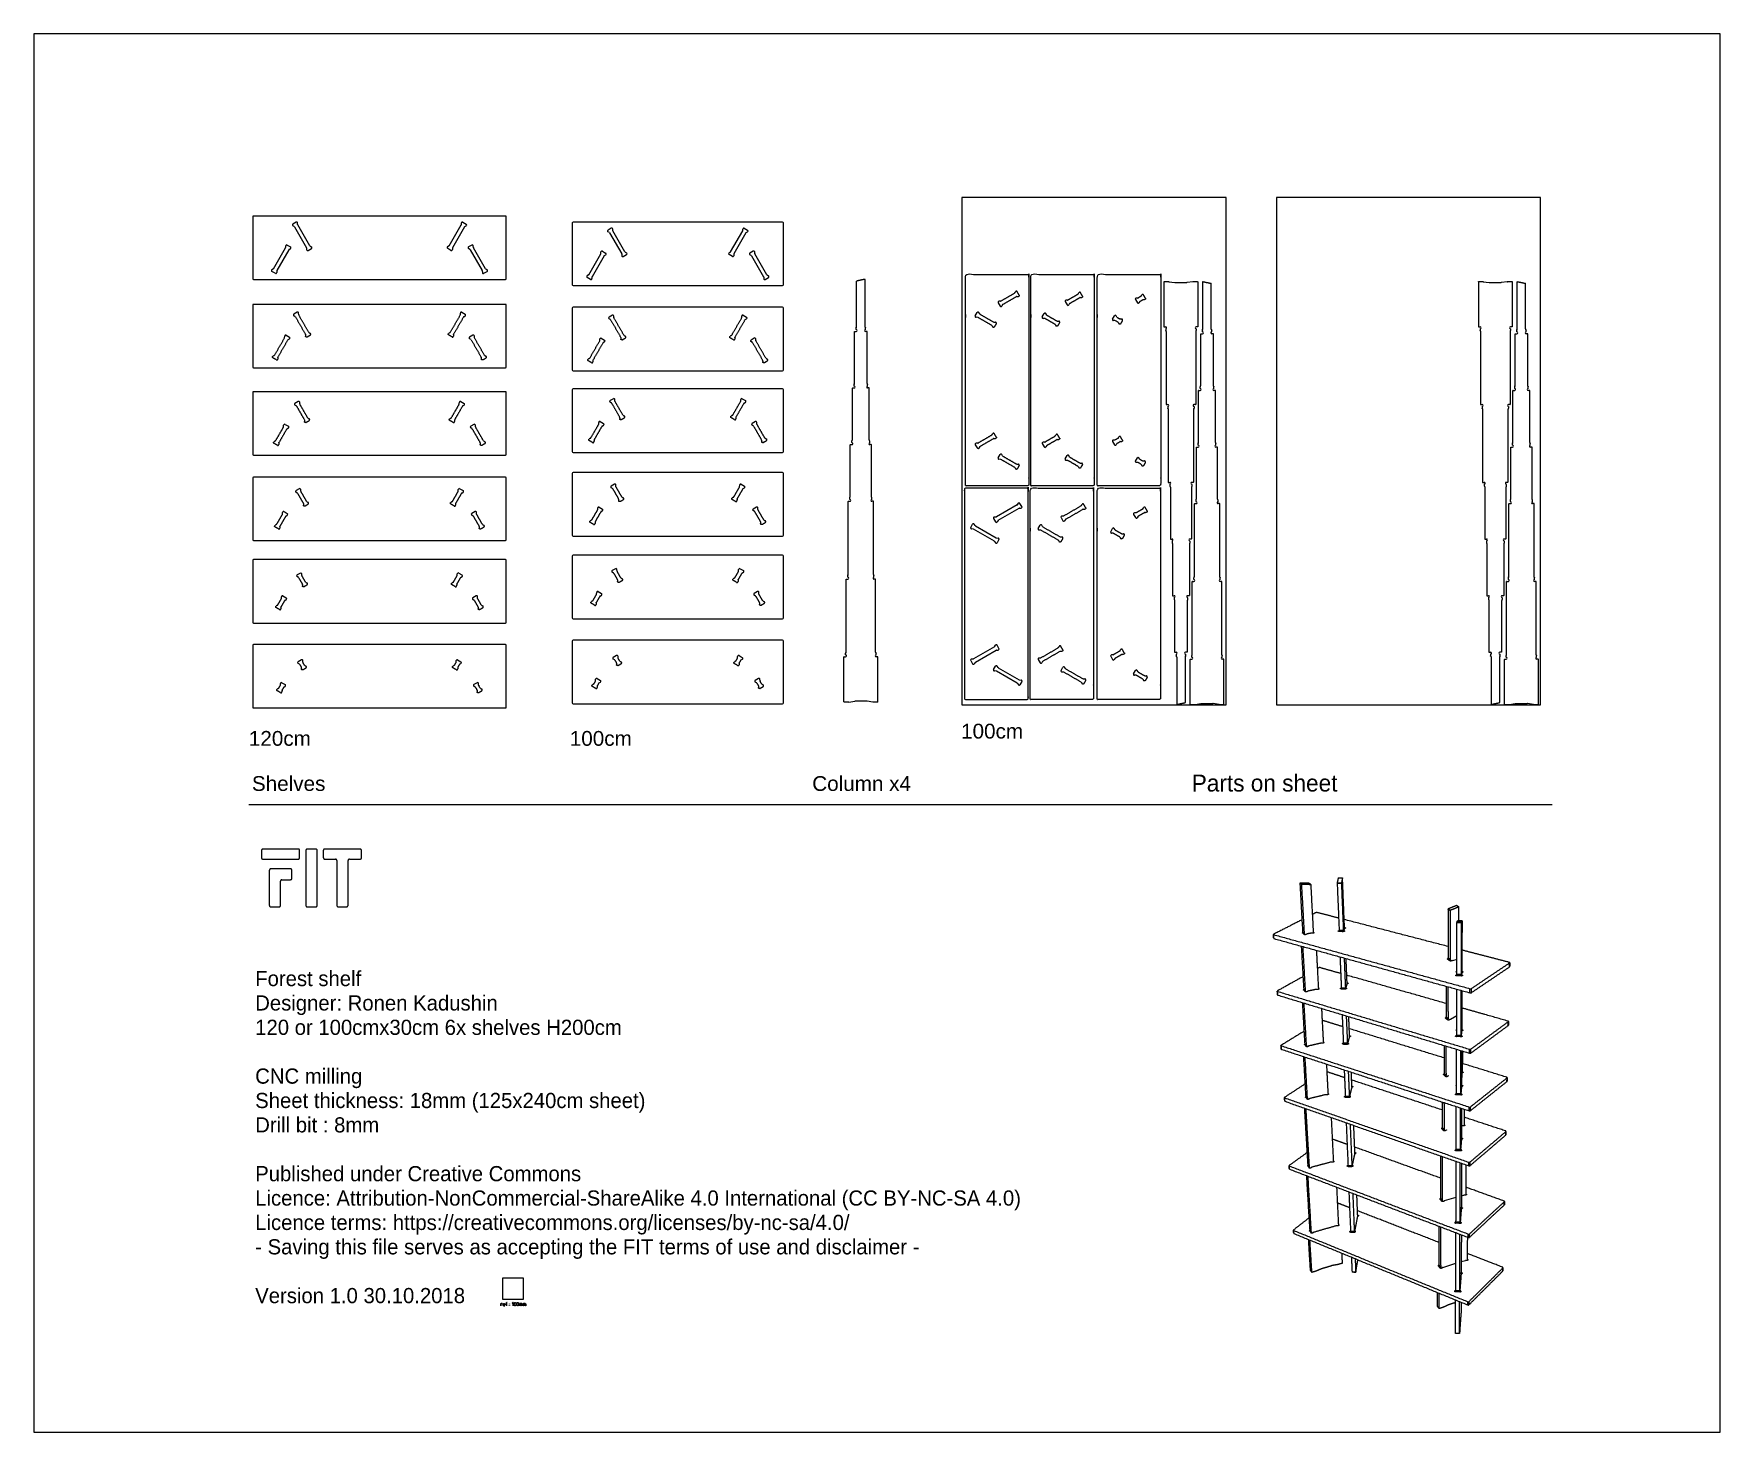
# Model space of a CAD drawing. Header units: millimetres. Extents: x -3995 to 3987, y -3942 to 2675.
import ezdxf

# ---------------------------------------------------------------- set-up
doc = ezdxf.new("R2010")
doc.units = ezdxf.units.MM
doc.header["$MEASUREMENT"] = 0
doc.layers.add('Default', color=18, linetype='Continuous', true_color=0x000000)
doc.layers.add('Layer 02', color=1, linetype='Continuous', true_color=0xff0000)

msp = doc.modelspace()

# ---------------------------------------------------------------- texts
at = {"layer": 'Layer 02', "attachment_point": 7, "line_spacing_factor": 0.963855}
for s, insert, char_height, width in [('\\fArial;120cm', (-2976.9, -694.9), 70, 344.94), ('\\fArial;100cm', (-1458.1, -694.9), 70, 344.94), ('\\fArial;100cm', (393.8, -660.6), 70, 344.94), ('\\fArial;Shelves', (-2962.4, -908.4), 70, 406.928), ('\\fArial;Column x4', (-310.6, -908.4), 70, 525.422), ('\\fMyriadPro-Regular;Parts on sheet', (1485.3, -911.4, -11.6), 80, 759.724), ('\\fMyriadPro-Regular;Forest shelf\\PDesigner: Ronen Kadushin\\P120 or 100cmx30cm 6x shelves H200cm \\P\\PCNC milling\\PSheet thickness: 18mm (125x240cm sheet)\\PDrill bit : 8mm\\P\\PPublished under Creative Commons\\PLicence: Attribution-NonCommercial-ShareAlike 4.0 International (CC BY-NC-SA 4.0)\\PLicence terms: https://creativecommons.org/licenses/by-nc-sa/4.0/\\P- Saving this file serves as accepting the FIT terms of use and disclaimer -\\P\\PVersion 1.0 30.10.2018', (-2946.8, -3331.9, -11.6), 71.813, 3724.363)]:
    msp.add_mtext(s, dxfattribs=dict(at, insert=insert, char_height=char_height, width=width))

# ---------------------------------------------------------------- linework, layer by layer
at = {"layer": 'Default'}
for p, q in [((1377.4, 1501.8, -11.6), (1405, 1497.8, -11.6)), ((1490.8, 1501.8, -11.6), (1463.1, 1497.8, -11.6)), ((2865.3, 1501.8, -11.6), (2892.9, 1497.8, -11.6)), ((2978.7, 1501.8, -11.6), (2951.1, 1497.8, -11.6)), ((1354.6, 1288.4, -11.6), (1362.1, 1288.4, -11.6)), ((1513.6, 1288.4, -11.6), (1506, 1288.4, -11.6)), ((2842.5, 1288.4, -11.6), (2850, 1288.4, -11.6)), ((3001.5, 1288.4, -11.6), (2994, 1288.4, -11.6)), ((-110, 1266.8, -11.6), (-102.5, 1266.8, -11.6)), ((-51, 1266.8, -11.6), (-58.5, 1266.8, -11.6)), ((1528.3, 1255.6, -11.6), (1535.8, 1255.6, -11.6)), ((1587.3, 1255.6, -11.6), (1579.7, 1255.6, -11.6)), ((3016.2, 1255.6, -11.6), (3023.7, 1255.6, -11.6)), ((3075.2, 1255.6, -11.6), (3067.7, 1255.6, -11.6)), ((-120, 998.8, -11.6), (-112.5, 998.8, -11.6)), ((-41, 998.8, -11.6), (-48.5, 998.8, -11.6)), ((1518.3, 987.6, -11.6), (1525.8, 987.6, -11.6)), ((1597.3, 987.6, -11.6), (1589.7, 987.6, -11.6)), ((3006.2, 987.6, -11.6), (3013.7, 987.6, -11.6)), ((3085.2, 987.6, -11.6), (3077.7, 987.6, -11.6)), ((1364.6, 920.3, -11.6), (1372.1, 920.3, -11.6)), ((1503.6, 920.3, -11.6), (1496, 920.3, -11.6)), ((2852.5, 920.3, -11.6), (2860, 920.3, -11.6)), ((2991.5, 920.3, -11.6), (2984, 920.3, -11.6)), ((-130, 730.8, -11.6), (-122.5, 730.8, -11.6)), ((-31, 730.8, -11.6), (-38.5, 730.8, -11.6)), ((1508.3, 719.6, -11.6), (1515.8, 719.6, -11.6)), ((1607.3, 719.6, -11.6), (1599.7, 719.6, -11.6)), ((2996.2, 719.6, -11.6), (3003.7, 719.6, -11.6)), ((3095.2, 719.6, -11.6), (3087.7, 719.6, -11.6)), ((1374.6, 552.3, -11.6), (1382.1, 552.3, -11.6)), ((1493.6, 552.3, -11.6), (1486, 552.3, -11.6)), ((2862.5, 552.3, -11.6), (2870, 552.3, -11.6)), ((2981.5, 552.3, -11.6), (2974, 552.3, -11.6)), ((-140, 462.8, -11.6), (-132.5, 462.8, -11.6)), ((-21, 462.8, -11.6), (-28.5, 462.8, -11.6)), ((1498.3, 451.6, -11.6), (1505.8, 451.6, -11.6)), ((1617.3, 451.6, -11.6), (1609.7, 451.6, -11.6)), ((2986.2, 451.6, -11.6), (2993.7, 451.6, -11.6)), ((3105.2, 451.6, -11.6), (3097.7, 451.6, -11.6)), ((1384.6, 284.3, -11.6), (1392.1, 284.3, -11.6)), ((1483.6, 284.3, -11.6), (1476, 284.3, -11.6)), ((2872.5, 284.3, -11.6), (2880, 284.3, -11.6)), ((2971.5, 284.3, -11.6), (2964, 284.3, -11.6)), ((-150, 94.8, -11.6), (-142.5, 94.8, -11.6)), ((-11, 94.8, -11.6), (-18.5, 94.8, -11.6)), ((1488.3, 83.6, -11.6), (1495.8, 83.6, -11.6)), ((1627.3, 83.6, -11.6), (1619.7, 83.6, -11.6)), ((2976.2, 83.6, -11.6), (2983.7, 83.6, -11.6)), ((3115.2, 83.6, -11.6), (3107.7, 83.6, -11.6)), ((1394.6, 16.3, -11.6), (1402.1, 16.3, -11.6)), ((1473.6, 16.3, -11.6), (1466, 16.3, -11.6)), ((2882.5, 16.3, -11.6), (2890, 16.3, -11.6)), ((2961.5, 16.3, -11.6), (2954, 16.3, -11.6)), ((-160, -273.3, -11.6), (-152.5, -273.3, -11.6)), ((-1, -273.3, -11.6), (-8.5, -273.3, -11.6)), ((1404.6, -251.7, -11.6), (1412.1, -251.7, -11.6)), ((1463.6, -251.7, -11.6), (1456, -251.7, -11.6)), ((1478.3, -284.4, -11.6), (1485.8, -284.4, -11.6)), ((1637.3, -284.4, -11.6), (1629.7, -284.4, -11.6)), ((2892.5, -251.7, -11.6), (2900, -251.7, -11.6)), ((2951.5, -251.7, -11.6), (2944, -251.7, -11.6)), ((2966.2, -284.4, -11.6), (2973.7, -284.4, -11.6)), ((3125.2, -284.4, -11.6), (3117.7, -284.4, -11.6)), ((-137.2, -486.8, -11.6), (-109.6, -482.8, -11.6)), ((-23.8, -486.8, -11.6), (-51.4, -482.8, -11.6)), ((1501.1, -497.9, -11.6), (1528.7, -493.9, -11.6)), ((1614.5, -497.9, -11.6), (1586.8, -493.9, -11.6)), ((2989, -497.9, -11.6), (3016.6, -493.9, -11.6)), ((3102.4, -497.9, -11.6), (3074.8, -493.9, -11.6))]:
    msp.add_line(p, q, dxfattribs=at)
for points in [[(-2958.5, 1808.4), (-2958.5, 1516.4)], [(-1762.5, 1812.4), (-2954.5, 1812.4)], [(-2762.2, 1762.5), (-2768.8, 1766.7)], [(-2753.1, 1783.4), (-2768.7, 1774.4)], [(-2761.2, 1761.5), (-2704.2, 1662.7)], [(-2746, 1771.9), (-2746.3, 1779.7)], [(-2688.6, 1671.7), (-2745.6, 1770.5)], [(-2028.3, 1671.7), (-1971.3, 1770.5)], [(-1955.7, 1761.5), (-2012.8, 1662.7)], [(-1970.9, 1771.9), (-1970.6, 1779.7)], [(-1963.8, 1783.4), (-1948.2, 1774.4)], [(-1954.7, 1762.5), (-1948.1, 1766.7)], [(-1758.5, 1516.4), (-1758.5, 1808.4)], [(-1446.8, 1779.5), (-1446.8, 1487.5)], [(-450.8, 1783.5), (-1442.8, 1783.5)], [(-446.8, 1487.5), (-446.8, 1779.5)], [(-1270.6, 1733.7), (-1277.2, 1737.9)], [(-1261.5, 1754.6), (-1277, 1745.6)], [(-1269.6, 1732.6), (-1212.5, 1633.8)], [(-1254.4, 1743), (-1254.7, 1750.9)], [(-1196.9, 1642.8), (-1254, 1741.6)], [(-696.7, 1642.8), (-639.6, 1741.6)], [(-624.1, 1732.6), (-681.1, 1633.8)], [(-639.2, 1743), (-638.9, 1750.9)], [(-632.2, 1754.6), (-616.6, 1745.6)], [(-623.1, 1733.7), (-616.4, 1737.9)], [(-2860, 1563.3), (-2803, 1662.1)], [(-2787.4, 1653.1), (-2844.5, 1554.3)], [(-2802.6, 1663.5), (-2802.3, 1671.3)], [(-2795.5, 1675), (-2779.9, 1666)], [(-2786.4, 1654.1), (-2779.8, 1658.3)], [(-2703.8, 1661.3), (-2703.4, 1653.4)], [(-2696.7, 1649.7), (-2681.1, 1658.7)], [(-2687.6, 1670.6), (-2680.9, 1666.4)], [(-2029.3, 1670.6), (-2036, 1666.4)], [(-2020.2, 1649.7), (-2035.8, 1658.7)], [(-2013.1, 1661.3), (-2013.5, 1653.4)], [(-1930.5, 1654.1), (-1937.1, 1658.3)], [(-1921.4, 1675), (-1937, 1666)], [(-1929.5, 1653.1), (-1872.4, 1554.3)], [(-1914.3, 1663.5), (-1914.6, 1671.3)], [(-1856.9, 1563.3), (-1913.9, 1662.1)], [(-1368.4, 1534.4), (-1311.4, 1633.2)], [(-1295.8, 1624.2), (-1352.8, 1525.4)], [(-1311, 1634.6), (-1310.6, 1642.5)], [(-1303.9, 1646.2), (-1288.3, 1637.2)], [(-1294.8, 1625.3), (-1288.1, 1629.5)], [(-1212.1, 1632.4), (-1211.8, 1624.6)], [(-1205, 1620.9), (-1189.5, 1629.9)], [(-1195.9, 1641.8), (-1189.3, 1637.6)], [(-697.7, 1641.8), (-704.3, 1637.6)], [(-688.6, 1620.9), (-704.2, 1629.9)], [(-681.5, 1632.4), (-681.8, 1624.6)], [(-598.9, 1625.3), (-605.5, 1629.5)], [(-589.8, 1646.2), (-605.3, 1637.2)], [(-597.9, 1624.2), (-540.8, 1525.4)], [(-582.7, 1634.6), (-583, 1642.5)], [(-525.2, 1534.4), (-582.3, 1633.2)], [(-2861, 1562.2), (-2867.7, 1558)], [(-2851.9, 1541.3), (-2867.5, 1550.3)], [(-2844.9, 1552.9), (-2845.2, 1545)], [(-1872, 1552.9), (-1871.7, 1545)], [(-1865, 1541.3), (-1849.4, 1550.3)], [(-1855.9, 1562.2), (-1849.2, 1558)], [(-1369.4, 1533.4), (-1376, 1529.2)], [(-1360.3, 1512.5), (-1375.9, 1521.5)], [(-1353.2, 1524), (-1353.5, 1516.2)], [(-540.4, 1524), (-540.1, 1516.2)], [(-533.3, 1512.5), (-517.8, 1521.5)], [(-524.2, 1533.4), (-517.6, 1529.2)], [(-2954.5, 1512.4), (-1762.5, 1512.4)], [(-1442.8, 1483.5), (-450.8, 1483.5)], [(-2958.5, 1390.4), (-2958.5, 1098.4)], [(-1762.5, 1394.4), (-2954.5, 1394.4)], [(-1758.5, 1098.4), (-1758.5, 1390.4)], [(-1446.8, 1376.8), (-1446.8, 1084.8)], [(-450.8, 1380.8), (-1442.8, 1380.8)], [(-446.8, 1084.8), (-446.8, 1376.8)], [(569.5, 1402.3), (578.5, 1386.7)], [(581, 1409.4), (573.2, 1409.1)], [(590.4, 1393.2), (586.2, 1386.6)], [(886.6, 1407.3), (895.6, 1391.7)], [(898.1, 1414.4), (890.3, 1414.1)], [(907.5, 1398.2), (903.3, 1391.6)], [(1219, 1417.3), (1228, 1401.7)], [(1230.6, 1424.4), (1222.7, 1424.1)], [(1239.9, 1408.2), (1235.7, 1401.6)], [(-2757.2, 1335.9), (-2763.8, 1340.1)], [(-2748.1, 1356.8), (-2763.7, 1347.8)], [(-2741, 1345.2), (-2741.3, 1353.1)], [(-1975.9, 1345.2), (-1975.6, 1353.1)], [(-1968.8, 1356.8), (-1953.2, 1347.8)], [(-1959.7, 1335.9), (-1953.1, 1340.1)], [(-1265.6, 1322.2), (-1272.2, 1326.4)], [(-1256.5, 1343.1), (-1272, 1334.1)], [(-1249.4, 1331.6), (-1249.7, 1339.4)], [(-644.2, 1331.6), (-643.9, 1339.4)], [(-637.2, 1343.1), (-621.6, 1334.1)], [(-628.1, 1322.2), (-621.4, 1326.4)], [(461.1, 1339.9), (470.1, 1355.5)], [(472.7, 1332.8), (464.8, 1333.2)], [(482, 1349), (477.8, 1355.7)], [(778.2, 1334.9), (787.2, 1350.5)], [(789.8, 1327.8), (781.9, 1328.2)], [(799.1, 1344), (794.9, 1350.7)], [(1110.6, 1324.9), (1119.6, 1340.5)], [(1122.2, 1317.8), (1114.3, 1318.2)], [(1131.5, 1334), (1127.3, 1340.7)], [(1354.1, 1289.4), (1354.1, 1288.9)], [(1514.1, 1289.4), (1514.1, 1288.9)], [(2842, 1289.4), (2842, 1288.9)], [(3002, 1289.4), (3002, 1288.9)], [(-2807.6, 1236.8), (-2807.3, 1244.7)], [(-2800.5, 1248.4), (-2784.9, 1239.4)], [(-2791.4, 1227.5), (-2784.8, 1231.7)], [(-1925.5, 1227.5), (-1932.1, 1231.7)], [(-1916.4, 1248.4), (-1932, 1239.4)], [(-1909.3, 1236.8), (-1909.6, 1244.7)], [(-1316, 1223.2), (-1315.6, 1231)], [(-1308.9, 1234.8), (-1293.3, 1225.8)], [(-1299.8, 1213.8), (-1293.1, 1218.1)], [(-593.9, 1213.8), (-600.5, 1218.1)], [(-584.8, 1234.8), (-600.3, 1225.8)], [(-577.7, 1223.2), (-578, 1231)], [(-110.5, 1265.8), (-110.5, 1266.3)], [(-50.5, 1265.8), (-50.5, 1266.3)], [(1527.8, 1254.6), (1527.8, 1255.1)], [(1587.8, 1254.6), (1587.8, 1255.1)], [(3015.7, 1254.6), (3015.7, 1255.1)], [(3075.7, 1254.6), (3075.7, 1255.1)], [(-2954.5, 1094.4), (-1762.5, 1094.4)], [(-1442.8, 1080.8), (-450.8, 1080.8)], [(-2958.5, 977.3), (-2958.5, 685.3)], [(-1762.5, 981.3), (-2954.5, 981.3)], [(-1758.5, 685.3), (-1758.5, 977.3)], [(-1446.8, 990.4), (-1446.8, 698.4)], [(-450.8, 994.4), (-1442.8, 994.4)], [(-446.8, 698.4), (-446.8, 990.4)], [(-120.5, 997.8), (-120.5, 998.3)], [(-40.5, 997.8), (-40.5, 998.3)], [(1517.8, 986.6), (1517.8, 987.1)], [(1597.8, 986.6), (1597.8, 987.1)], [(3005.7, 986.6), (3005.7, 987.1)], [(3085.7, 986.6), (3085.7, 987.1)], [(-2752.2, 914.1), (-2758.8, 918.3)], [(-2743.1, 935), (-2758.7, 926)], [(-2736, 923.5), (-2736.3, 931.3)], [(-1980.9, 923.5), (-1980.6, 931.3)], [(-1973.8, 935), (-1958.2, 926)], [(-1964.7, 914.1), (-1958.1, 918.3)], [(-1260.6, 927.2), (-1267.2, 931.4)], [(-1251.5, 948.1), (-1267, 939.1)], [(-1244.4, 936.5), (-1244.7, 944.4)], [(-649.2, 936.5), (-648.9, 944.4)], [(-642.2, 948.1), (-626.6, 939.1)], [(-633.1, 927.2), (-626.4, 931.4)], [(1364.1, 921.3), (1364.1, 920.8)], [(1504.1, 921.3), (1504.1, 920.8)], [(2852, 921.3), (2852, 920.8)], [(2992, 921.3), (2992, 920.8)], [(-2812.6, 815.1), (-2812.3, 822.9)], [(-2805.5, 826.6), (-2789.9, 817.6)], [(-2796.4, 805.7), (-2789.8, 809.9)], [(-1920.5, 805.7), (-1927.1, 809.9)], [(-1911.4, 826.6), (-1927, 817.6)], [(-1904.3, 815.1), (-1904.6, 822.9)], [(-1321, 828.2), (-1320.6, 836)], [(-1313.9, 839.7), (-1298.3, 830.7)], [(-1304.8, 818.8), (-1298.1, 823)], [(-588.9, 818.8), (-595.5, 823)], [(-579.8, 839.7), (-595.3, 830.7)], [(-572.7, 828.2), (-573, 836)], [(-130.5, 729.8), (-130.5, 730.3)], [(-30.5, 729.8), (-30.5, 730.3)], [(461.1, 730.6), (470.1, 715)], [(472.7, 737.7), (464.8, 737.4)], [(482, 721.5), (477.8, 714.9)], [(778.2, 735.6), (787.2, 720)], [(789.8, 742.7), (781.9, 742.4)], [(799.1, 726.5), (794.9, 719.9)], [(1110.6, 745.6), (1119.6, 730)], [(1122.2, 752.7), (1114.3, 752.4)], [(1131.5, 736.5), (1127.3, 729.9)], [(1507.8, 718.6), (1507.8, 719.1)], [(1607.8, 718.6), (1607.8, 719.1)], [(2995.7, 718.6), (2995.7, 719.1)], [(3095.7, 718.6), (3095.7, 719.1)], [(-2954.5, 681.3), (-1762.5, 681.3)], [(-1442.8, 694.4), (-450.8, 694.4)], [(569.5, 668.2), (578.5, 683.8)], [(581, 661.1), (573.2, 661.5)], [(590.4, 677.3), (586.2, 684)], [(886.6, 663.2), (895.6, 678.8)], [(898.1, 656.1), (890.3, 656.5)], [(907.5, 672.3), (903.3, 679)], [(1219, 653.2), (1228, 668.8)], [(1230.6, 646.1), (1222.7, 646.5)], [(1239.9, 662.3), (1235.7, 669)], [(-2958.5, 573.3), (-2958.5, 281.3)], [(-1762.5, 577.3), (-2954.5, 577.3)], [(-1758.5, 281.3), (-1758.5, 573.3)], [(-1446.8, 594.5), (-1446.8, 302.5)], [(-450.8, 598.5), (-1442.8, 598.5)], [(-446.8, 302.5), (-446.8, 594.5)], [(-2747.2, 501.4), (-2753.8, 505.6)], [(-2738.1, 522.3), (-2753.7, 513.3)], [(-2731, 510.8), (-2731.3, 518.6)], [(-1985.9, 510.8), (-1985.6, 518.6)], [(-1978.8, 522.3), (-1963.2, 513.3)], [(-1969.7, 501.4), (-1963.1, 505.6)], [(-1255.6, 522.7), (-1262.2, 526.9)], [(-1246.5, 543.6), (-1262, 534.6)], [(-1239.4, 532), (-1239.7, 539.9)], [(-654.2, 532), (-653.9, 539.9)], [(-647.2, 543.6), (-631.6, 534.6)], [(-638.1, 522.7), (-631.4, 526.9)], [(1374.1, 553.3), (1374.1, 552.8)], [(1494.1, 553.3), (1494.1, 552.8)], [(2862, 553.3), (2862, 552.8)], [(2982, 553.3), (2982, 552.8)], [(-2817.6, 402.4), (-2817.3, 410.2)], [(-2810.5, 414), (-2794.9, 405)], [(-1906.4, 414), (-1922, 405)], [(-1899.3, 402.4), (-1899.6, 410.2)], [(-1326, 423.6), (-1325.6, 431.5)], [(-1318.9, 435.2), (-1303.3, 426.2)], [(-1309.8, 414.3), (-1303.1, 418.5)], [(-583.9, 414.3), (-590.5, 418.5)], [(-574.8, 435.2), (-590.3, 426.2)], [(-567.7, 423.6), (-568, 431.5)], [(-140.5, 461.8), (-140.5, 462.3)], [(-20.5, 461.8), (-20.5, 462.3)], [(659.6, 445.6), (560.8, 388.6)], [(569.8, 373), (668.6, 430)], [(660.6, 446.6), (664.8, 453.2)], [(670, 430.4), (677.8, 430.7)], [(681.5, 437.5), (672.5, 453.1)], [(1210.2, 401.1), (1219.2, 385.5)], [(1221.7, 408.2), (1213.9, 407.8)], [(1497.8, 450.6), (1497.8, 451.1)], [(1617.8, 450.6), (1617.8, 451.1)], [(2985.7, 450.6), (2985.7, 451.1)], [(3105.7, 450.6), (3105.7, 451.1)], [(-2801.4, 393.1), (-2794.8, 397.3)], [(-1915.5, 393.1), (-1922.1, 397.3)], [(439.4, 338.7), (448.4, 354.2)], [(451, 331.6), (443.1, 331.9)], [(551.2, 274.1), (452.4, 331.2)], [(460.3, 347.8), (456.1, 354.4)], [(461.4, 346.8), (560.2, 289.7)], [(547.8, 381.1), (556.8, 365.5)], [(559.4, 388.2), (551.5, 387.8)], [(568.7, 372), (564.5, 365.3)], [(758.7, 333.7), (767.7, 349.2)], [(770.3, 326.6), (762.4, 326.9)], [(779.6, 342.8), (775.4, 349.4)], [(867.1, 386.1), (876.1, 370.5)], [(878.6, 393.2), (870.8, 392.8)], [(888, 377), (883.8, 370.3)], [(1101.8, 318.7), (1110.8, 334.2)], [(1122.7, 327.8), (1118.5, 334.4)], [(1231.1, 392), (1226.9, 385.3)], [(-2954.5, 277.3), (-1762.5, 277.3)], [(-1442.8, 298.5), (-450.8, 298.5)], [(552.2, 273.1), (556.4, 266.5)], [(561.6, 289.3), (569.4, 289)], [(573.1, 282.2), (564.1, 266.7)], [(1113.4, 311.6), (1105.5, 311.9)], [(1384.1, 285.3), (1384.1, 284.8)], [(1484.1, 285.3), (1484.1, 284.8)], [(2872, 285.3), (2872, 284.8)], [(2972, 285.3), (2972, 284.8)], [(-2958.5, 183), (-2958.5, -109)], [(-1762.5, 187), (-2954.5, 187)], [(-1758.5, -109), (-1758.5, 183)], [(-1446.8, 203.4), (-1446.8, -88.6)], [(-450.8, 207.4), (-1442.8, 207.4)], [(-446.8, -88.6), (-446.8, 203.4)], [(-2742.2, 102.5), (-2748.8, 106.7)], [(-2733.1, 123.4), (-2748.7, 114.4)], [(-2726, 111.8), (-2726.3, 119.7)], [(-1990.9, 111.8), (-1990.6, 119.7)], [(-1983.8, 123.4), (-1968.2, 114.4)], [(-1974.7, 102.5), (-1968.1, 106.7)], [(-1250.6, 122.9), (-1257.2, 127.1)], [(-1241.5, 143.8), (-1257, 134.8)], [(-1234.4, 132.2), (-1234.7, 140.1)], [(-659.2, 132.2), (-658.9, 140.1)], [(-652.2, 143.8), (-636.6, 134.8)], [(-643.1, 122.9), (-636.4, 127.1)], [(-150.5, 93.8), (-150.5, 94.3)], [(-10.5, 93.8), (-10.5, 94.3)], [(1487.8, 82.6), (1487.8, 83.1)], [(1627.8, 82.6), (1627.8, 83.1)], [(2975.7, 82.6), (2975.7, 83.1)], [(3115.7, 82.6), (3115.7, 83.1)], [(-2822.6, 3.4), (-2822.3, 11.3)], [(-2815.5, 15), (-2799.9, 6)], [(-1901.4, 15), (-1917, 6)], [(-1894.3, 3.4), (-1894.6, 11.3)], [(-1331, 23.8), (-1330.6, 31.7)], [(-1323.9, 35.4), (-1308.3, 26.4)], [(-1314.8, 14.5), (-1308.1, 18.7)], [(-578.9, 14.5), (-585.5, 18.7)], [(-569.8, 35.4), (-585.3, 26.4)], [(-562.7, 23.8), (-563, 31.7)], [(1394.1, 17.3), (1394.1, 16.8)], [(1474.1, 17.3), (1474.1, 16.8)], [(2882, 17.3), (2882, 16.8)], [(2962, 17.3), (2962, 16.8)], [(-2806.4, -5.9), (-2799.8, -1.7)], [(-1910.5, -5.9), (-1917.1, -1.7)], [(-2954.5, -113), (-1762.5, -113)], [(-1442.8, -92.6), (-450.8, -92.6)], [(-2958.5, -218.9), (-2958.5, -510.9)], [(-1762.5, -214.9), (-2954.5, -214.9)], [(-1758.5, -510.9), (-1758.5, -218.9)], [(-1446.8, -198.8), (-1446.8, -490.8)], [(-450.8, -194.8), (-1442.8, -194.8)], [(-446.8, -490.8), (-446.8, -198.8)], [(551.2, -226.1), (452.4, -283.2)], [(552.2, -225.1), (556.4, -218.5)], [(573.1, -234.2), (564.1, -218.6)], [(-2737.2, -308.1), (-2743.8, -303.9)], [(-2728.1, -287.2), (-2743.7, -296.2)], [(-2721, -298.8), (-2721.3, -290.9)], [(-1995.9, -298.8), (-1995.6, -290.9)], [(-1988.8, -287.2), (-1973.2, -296.2)], [(-1979.7, -308.1), (-1973.1, -303.9)], [(-1245.6, -288), (-1252.2, -283.8)], [(-1236.5, -267.1), (-1252, -276.1)], [(-1229.4, -278.6), (-1229.7, -270.8)], [(-664.2, -278.6), (-663.9, -270.8)], [(-657.2, -267.1), (-641.6, -276.1)], [(-648.1, -288), (-641.4, -283.8)], [(-160.5, -274.3), (-160.5, -273.8)], [(-0.5, -274.3), (-0.5, -273.8)], [(439.4, -290.6), (448.4, -306.2)], [(451, -283.6), (443.1, -283.9)], [(460.3, -299.7), (456.1, -306.4)], [(461.4, -298.7), (560.2, -241.7)], [(547.8, -333), (556.8, -317.5)], [(561.6, -241.3), (569.4, -241)], [(568.7, -323.9), (564.5, -317.3)], [(758.7, -285.6), (767.7, -301.2)], [(770.3, -278.6), (762.4, -278.9)], [(779.6, -294.7), (775.4, -301.4)], [(1101.8, -270.6), (1110.8, -286.2)], [(1113.4, -263.6), (1105.5, -263.9)], [(1122.7, -279.7), (1118.5, -286.4)], [(1404.1, -250.7), (1404.1, -251.2)], [(1464.1, -250.7), (1464.1, -251.2)], [(1477.8, -285.4), (1477.8, -284.9)], [(1637.8, -285.4), (1637.8, -284.9)], [(2892, -250.7), (2892, -251.2)], [(2952, -250.7), (2952, -251.2)], [(2965.7, -285.4), (2965.7, -284.9)], [(3125.7, -285.4), (3125.7, -284.9)], [(-2820.5, -395.6), (-2804.9, -404.6)], [(-1896.4, -395.6), (-1912, -404.6)], [(-1336, -387), (-1335.6, -379.2)], [(-1328.9, -375.5), (-1313.3, -384.5)], [(-1319.8, -396.4), (-1313.1, -392.2)], [(-573.9, -396.4), (-580.5, -392.2)], [(-564.8, -375.5), (-580.3, -384.5)], [(-557.7, -387), (-558, -379.2)], [(559.4, -340.1), (551.5, -339.8)], [(659.6, -397.6), (560.8, -340.5)], [(569.8, -324.9), (668.6, -382)], [(660.6, -398.6), (664.8, -405.2)], [(670, -382.4), (677.8, -382.7)], [(681.5, -389.5), (672.5, -405)], [(867.1, -338), (876.1, -322.5)], [(878.6, -345.1), (870.8, -344.8)], [(888, -328.9), (883.8, -322.3)], [(1210.2, -353), (1219.2, -337.5)], [(1221.7, -360.1), (1213.9, -359.8)], [(1231.1, -343.9), (1226.9, -337.3)], [(-2827.6, -407.1), (-2827.3, -399.3)], [(-2811.4, -416.5), (-2804.8, -412.3)], [(-1905.5, -416.5), (-1912.1, -412.3)], [(-1889.3, -407.1), (-1889.6, -399.3)], [(-2954.5, -514.9), (-1762.5, -514.9)], [(-1442.8, -494.8), (-450.8, -494.8)]]:
    msp.add_lwpolyline(points, dxfattribs=at)
for centre, radius, start, end in [((-2954.5, 1808.4), 4, 90, 180), ((-2766.4, 1770.5, -11.6), 4.5, 120, 237.62784), ((-2763.8, 1760, -11.6), 3, 30, 57.62783), ((-2750.8, 1779.5, -11.6), 4.5, 2.37216, 120), ((-2743, 1772, -11.6), 3, 182.37217, 210), ((-1973.9, 1772, -11.6), 3, 330, 357.62783), ((-1966.1, 1779.5, -11.6), 4.5, 60, 177.62784), ((-1953.1, 1760, -11.6), 3, 122.37217, 150), ((-1950.5, 1770.5, -11.6), 4.5, 302.37216, 60), ((-1762.5, 1808.4), 4, 0, 90), ((-1442.8, 1779.5, -11.6), 4, 90, 180), ((-450.8, 1779.5, -11.6), 4, 0, 90), ((-1274.8, 1741.7, -11.6), 4.5, 120, 237.62784), ((-1272.2, 1731.1, -11.6), 3, 30, 57.62783), ((-1259.2, 1750.7, -11.6), 4.5, 2.37216, 120), ((-1251.4, 1743.1, -11.6), 3, 182.37217, 210), ((-642.2, 1743.1, -11.6), 3, 330, 357.62783), ((-634.4, 1750.7, -11.6), 4.5, 60, 177.62784), ((-621.5, 1731.1, -11.6), 3, 122.37217, 150), ((-618.8, 1741.7, -11.6), 4.5, 302.37216, 60), ((-2805.6, 1663.6, -11.6), 3, 330, 357.62783), ((-2797.8, 1671.1, -11.6), 4.5, 60, 177.62784), ((-2784.8, 1651.6, -11.6), 3, 122.37217, 150), ((-2782.2, 1662.1, -11.6), 4.5, 302.37216, 60), ((-2706.8, 1661.2, -11.6), 3, 2.37217, 30), ((-2698.9, 1653.6, -11.6), 4.5, 182.37216, 300), ((-2686, 1673.2, -11.6), 3, 210, 237.62783), ((-2683.3, 1662.6, -11.6), 4.5, 300, 57.62784), ((-2033.6, 1662.6, -11.6), 4.5, 122.37216, 240), ((-2030.9, 1673.2, -11.6), 3, 302.37217, 330), ((-2018, 1653.6, -11.6), 4.5, 240, 357.62784), ((-2010.2, 1661.2, -11.6), 3, 150, 177.62783), ((-1934.7, 1662.1, -11.6), 4.5, 120, 237.62784), ((-1932.1, 1651.6, -11.6), 3, 30, 57.62783), ((-1919.1, 1671.1, -11.6), 4.5, 2.37216, 120), ((-1911.3, 1663.6, -11.6), 3, 182.37217, 210), ((-1314, 1634.7, -11.6), 3, 330, 357.62783), ((-1306.1, 1642.3, -11.6), 4.5, 60, 177.62784), ((-1293.2, 1622.7, -11.6), 3, 122.37217, 150), ((-1290.5, 1633.3, -11.6), 4.5, 302.37216, 60), ((-1215.1, 1632.3, -11.6), 3, 2.37217, 30), ((-1207.3, 1624.8, -11.6), 4.5, 182.37216, 300), ((-1194.3, 1644.3, -11.6), 3, 210, 237.62783), ((-1191.7, 1633.8, -11.6), 4.5, 300, 57.62784), ((-701.9, 1633.8, -11.6), 4.5, 122.37216, 240), ((-699.3, 1644.3, -11.6), 3, 302.37217, 330), ((-686.3, 1624.8, -11.6), 4.5, 240, 357.62784), ((-678.5, 1632.3, -11.6), 3, 150, 177.62783), ((-603.1, 1633.3, -11.6), 4.5, 120, 237.62784), ((-600.5, 1622.7, -11.6), 3, 30, 57.62783), ((-587.5, 1642.3, -11.6), 4.5, 2.37216, 120), ((-579.7, 1634.7, -11.6), 3, 182.37217, 210), ((-2865.3, 1554.2, -11.6), 4.5, 122.37216, 240), ((-2862.6, 1564.8, -11.6), 3, 302.37217, 330), ((-2849.7, 1545.2, -11.6), 4.5, 240, 357.62784), ((-2841.9, 1552.8, -11.6), 3, 150, 177.62783), ((-1875, 1552.8, -11.6), 3, 2.37217, 30), ((-1867.2, 1545.2, -11.6), 4.5, 182.37216, 300), ((-1854.3, 1564.8, -11.6), 3, 210, 237.62783), ((-1851.6, 1554.2, -11.6), 4.5, 300, 57.62784), ((-1373.6, 1525.4, -11.6), 4.5, 122.37216, 240), ((-1371, 1535.9, -11.6), 3, 302.37217, 330), ((-1350.2, 1523.9, -11.6), 3, 150, 177.62783), ((-543.4, 1523.9, -11.6), 3, 2.37217, 30), ((-522.6, 1535.9, -11.6), 3, 210, 237.62783), ((-520, 1525.4, -11.6), 4.5, 300, 57.62784), ((-2954.5, 1516.4), 4, 180, 270), ((-1762.5, 1516.4), 4, 270, 0), ((-1442.8, 1487.5, -11.6), 4, 180, 270), ((-1358, 1516.4, -11.6), 4.5, 240, 357.62784), ((-535.6, 1516.4, -11.6), 4.5, 182.37216, 300), ((-450.8, 1487.5, -11.6), 4, 270, 0), ((-2954.5, 1390.4), 4, 90, 180), ((-2745.8, 1352.9, -11.6), 4.5, 2.37216, 120), ((-1971.1, 1352.9, -11.6), 4.5, 60, 177.62784), ((-1762.5, 1390.4), 4, 0, 90), ((-1442.8, 1376.8, -11.6), 4, 90, 180), ((-450.8, 1376.8, -11.6), 4, 0, 90), ((474, 1353.2, -11.6), 4.5, 32.37216, 150), ((573.4, 1404.6, -11.6), 4.5, 92.37216, 210), ((582.4, 1389, -11.6), 4.5, 210, 327.62784), ((580.9, 1412.4, -11.6), 3, 272.37217, 300), ((592.9, 1391.6, -11.6), 3, 120, 147.62783), ((890.5, 1409.6, -11.6), 4.5, 92.37216, 210), ((899.5, 1394, -11.6), 4.5, 210, 327.62784), ((898, 1417.4, -11.6), 3, 272.37217, 300), ((910, 1396.6, -11.6), 3, 120, 147.62783), ((1222.9, 1419.6, -11.6), 4.5, 92.37216, 210), ((1231.9, 1404, -11.6), 4.5, 210, 327.62784), ((1230.4, 1427.4, -11.6), 3, 272.37217, 300), ((1242.4, 1406.6, -11.6), 3, 120, 147.62783), ((-2761.4, 1343.9, -11.6), 4.5, 120, 237.62784), ((-2758.8, 1333.3, -11.6), 3, 30, 57.62783), ((-2738, 1345.3, -11.6), 3, 182.37217, 210), ((-1978.9, 1345.3, -11.6), 3, 330, 357.62783), ((-1958.1, 1333.3, -11.6), 3, 122.37217, 150), ((-1955.5, 1343.9, -11.6), 4.5, 302.37216, 60), ((-1269.8, 1330.2, -11.6), 4.5, 120, 237.62784), ((-1267.2, 1319.7, -11.6), 3, 30, 57.62783), ((-1254.2, 1339.2, -11.6), 4.5, 2.37216, 120), ((-1246.4, 1331.7, -11.6), 3, 182.37217, 210), ((-647.2, 1331.7, -11.6), 3, 330, 357.62783), ((-639.4, 1339.2, -11.6), 4.5, 60, 177.62784), ((-626.5, 1319.7, -11.6), 3, 122.37217, 150), ((-623.8, 1330.2, -11.6), 4.5, 302.37216, 60), ((465, 1337.7, -11.6), 4.5, 150, 267.62784), ((472.5, 1329.8, -11.6), 3, 60, 87.62783), ((484.5, 1350.6, -11.6), 3, 212.37217, 240), ((782.1, 1332.7, -11.6), 4.5, 150, 267.62784), ((791.1, 1348.2, -11.6), 4.5, 32.37216, 150), ((789.6, 1324.8, -11.6), 3, 60, 87.62783), ((801.6, 1345.6, -11.6), 3, 212.37217, 240), ((1114.5, 1322.7, -11.6), 4.5, 150, 267.62784), ((1123.5, 1338.2, -11.6), 4.5, 32.37216, 150), ((1122.1, 1314.8, -11.6), 3, 60, 87.62783), ((1134.1, 1335.6, -11.6), 3, 212.37217, 240), ((1354.6, 1288.9, -11.6), 0.5, 180, 270), ((1362.1, 1283.9, -11.6), 4.5, 275.50557, 90), ((1362.6, 1278.9, -11.6), 0.5, 95.50557, 180), ((1506, 1283.9, -11.6), 4.5, 90, 264.49443), ((1505.6, 1278.9, -11.6), 0.5, 0, 84.49443), ((1513.6, 1288.9, -11.6), 0.5, 270, 0), ((2842.5, 1288.9, -11.6), 0.5, 180, 270), ((2850, 1283.9, -11.6), 4.5, 275.50557, 90), ((2850.5, 1278.9, -11.6), 0.5, 95.50557, 180), ((2994, 1283.9, -11.6), 4.5, 90, 264.49443), ((2993.5, 1278.9, -11.6), 0.5, 0, 84.49443), ((3001.5, 1288.9, -11.6), 0.5, 270, 0), ((-2810.6, 1236.9, -11.6), 3, 330, 357.62783), ((-2802.8, 1244.5, -11.6), 4.5, 60, 177.62784), ((-2789.8, 1224.9, -11.6), 3, 122.37217, 150), ((-2787.2, 1235.5, -11.6), 4.5, 302.37216, 60), ((-1929.7, 1235.5, -11.6), 4.5, 120, 237.62784), ((-1927.1, 1224.9, -11.6), 3, 30, 57.62783), ((-1914.1, 1244.5, -11.6), 4.5, 2.37216, 120), ((-1906.3, 1236.9, -11.6), 3, 182.37217, 210), ((-1319, 1223.3, -11.6), 3, 330, 357.62783), ((-1311.1, 1230.9, -11.6), 4.5, 60, 177.62784), ((-1298.2, 1211.3, -11.6), 3, 122.37217, 150), ((-1295.5, 1221.9, -11.6), 4.5, 302.37216, 60), ((-598.1, 1221.9, -11.6), 4.5, 120, 237.62784), ((-595.5, 1211.3, -11.6), 3, 30, 57.62783), ((-582.5, 1230.9, -11.6), 4.5, 2.37216, 120), ((-574.7, 1223.3, -11.6), 3, 182.37217, 210), ((-110, 1266.3, -11.6), 0.5, 90, 180), ((-102, 1276.2, -11.6), 0.5, 180, 264.49443), ((-102.5, 1271.3, -11.6), 4.5, 270, 84.49443), ((-58.5, 1271.3, -11.6), 4.5, 95.50557, 270), ((-59, 1276.2, -11.6), 0.5, 275.50557, 0), ((-51, 1266.3, -11.6), 0.5, 360, 90), ((1528.3, 1255.1, -11.6), 0.5, 90, 180), ((1536.3, 1265.1, -11.6), 0.5, 180, 264.49443), ((1535.8, 1260.1, -11.6), 4.5, 270, 84.49443), ((1579.7, 1260.1, -11.6), 4.5, 95.50557, 270), ((1579.3, 1265.1, -11.6), 0.5, 275.50557, 0), ((1587.3, 1255.1, -11.6), 0.5, 360, 90), ((3016.2, 1255.1, -11.6), 0.5, 90, 180), ((3024.2, 1265.1, -11.6), 0.5, 180, 264.49443), ((3023.7, 1260.1, -11.6), 4.5, 270, 84.49443), ((3067.7, 1260.1, -11.6), 4.5, 95.50557, 270), ((3067.2, 1265.1, -11.6), 0.5, 275.50557, 0), ((3075.2, 1255.1, -11.6), 0.5, 360, 90), ((-2954.5, 1098.4), 4, 180, 270), ((-1762.5, 1098.4), 4, 270, 0), ((-1442.8, 1084.8, -11.6), 4, 180, 270), ((-450.8, 1084.8, -11.6), 4, 270, 0), ((-2954.5, 977.3), 4, 90, 180), ((-1762.5, 977.3), 4, 0, 90), ((-1442.8, 990.4, -11.6), 4, 90, 180), ((-450.8, 990.4, -11.6), 4, 0, 90), ((-120, 998.3, -11.6), 0.5, 90, 180), ((-112, 1008.2, -11.6), 0.5, 180, 264.49443), ((-112.5, 1003.3, -11.6), 4.5, 270, 84.49443), ((-48.5, 1003.3, -11.6), 4.5, 95.50557, 270), ((-49, 1008.2, -11.6), 0.5, 275.50557, 0), ((-41, 998.3, -11.6), 0.5, 360, 90), ((1518.3, 987.1, -11.6), 0.5, 90, 180), ((1526.3, 997.1, -11.6), 0.5, 180, 264.49443), ((1525.8, 992.1, -11.6), 4.5, 270, 84.49443), ((1589.7, 992.1, -11.6), 4.5, 95.50557, 270), ((1589.3, 997.1, -11.6), 0.5, 275.50557, 0), ((1597.3, 987.1, -11.6), 0.5, 360, 90), ((3006.2, 987.1, -11.6), 0.5, 90, 180), ((3014.2, 997.1, -11.6), 0.5, 180, 264.49443), ((3013.7, 992.1, -11.6), 4.5, 270, 84.49443), ((3077.7, 992.1, -11.6), 4.5, 95.50557, 270), ((3077.2, 997.1, -11.6), 0.5, 275.50557, 0), ((3085.2, 987.1, -11.6), 0.5, 360, 90), ((-2756.4, 922.1, -11.6), 4.5, 120, 237.62784), ((-2753.8, 911.6, -11.6), 3, 30, 57.62783), ((-2740.8, 931.1, -11.6), 4.5, 2.37216, 120), ((-2733, 923.6, -11.6), 3, 182.37217, 210), ((-1983.9, 923.6, -11.6), 3, 330, 357.62783), ((-1976.1, 931.1, -11.6), 4.5, 60, 177.62784), ((-1963.1, 911.6, -11.6), 3, 122.37217, 150), ((-1960.5, 922.1, -11.6), 4.5, 302.37216, 60), ((-1264.8, 935.2, -11.6), 4.5, 120, 237.62784), ((-1262.2, 924.7, -11.6), 3, 30, 57.62783), ((-1249.2, 944.2, -11.6), 4.5, 2.37216, 120), ((-1241.4, 936.7, -11.6), 3, 182.37217, 210), ((-652.2, 936.7, -11.6), 3, 330, 357.62783), ((-644.4, 944.2, -11.6), 4.5, 60, 177.62784), ((-631.5, 924.7, -11.6), 3, 122.37217, 150), ((-628.8, 935.2, -11.6), 4.5, 302.37216, 60), ((1364.6, 920.8, -11.6), 0.5, 180, 270), ((1372.1, 915.8, -11.6), 4.5, 275.50557, 90), ((1372.6, 910.8, -11.6), 0.5, 95.50557, 180), ((1496, 915.8, -11.6), 4.5, 90, 264.49443), ((1495.6, 910.8, -11.6), 0.5, 0, 84.49443), ((1503.6, 920.8, -11.6), 0.5, 270, 0), ((2852.5, 920.8, -11.6), 0.5, 180, 270), ((2860, 915.8, -11.6), 4.5, 275.50557, 90), ((2860.5, 910.8, -11.6), 0.5, 95.50557, 180), ((2984, 915.8, -11.6), 4.5, 90, 264.49443), ((2983.5, 910.8, -11.6), 0.5, 0, 84.49443), ((2991.5, 920.8, -11.6), 0.5, 270, 0), ((-2815.6, 815.2, -11.6), 3, 330, 357.62783), ((-2807.8, 822.7, -11.6), 4.5, 60, 177.62784), ((-2794.8, 803.2, -11.6), 3, 122.37217, 150), ((-2792.2, 813.7, -11.6), 4.5, 302.37216, 60), ((-1924.7, 813.7, -11.6), 4.5, 120, 237.62784), ((-1922.1, 803.2, -11.6), 3, 30, 57.62783), ((-1909.1, 822.7, -11.6), 4.5, 2.37216, 120), ((-1901.3, 815.2, -11.6), 3, 182.37217, 210), ((-1324, 828.3, -11.6), 3, 330, 357.62783), ((-1316.1, 835.8, -11.6), 4.5, 60, 177.62784), ((-1303.2, 816.3, -11.6), 3, 122.37217, 150), ((-1300.5, 826.8, -11.6), 4.5, 302.37216, 60), ((-593.1, 826.8, -11.6), 4.5, 120, 237.62784), ((-590.5, 816.3, -11.6), 3, 30, 57.62783), ((-577.5, 835.8, -11.6), 4.5, 2.37216, 120), ((-569.7, 828.3, -11.6), 3, 182.37217, 210), ((-130, 730.3, -11.6), 0.5, 90, 180), ((-122, 740.2, -11.6), 0.5, 180, 264.49443), ((-122.5, 735.3, -11.6), 4.5, 270, 84.49443), ((-38.5, 735.3, -11.6), 4.5, 95.50557, 270), ((-39, 740.2, -11.6), 0.5, 275.50557, 0), ((-31, 730.3, -11.6), 0.5, 360, 90), ((465, 732.9, -11.6), 4.5, 92.37216, 210), ((472.5, 740.7, -11.6), 3, 272.37217, 300), ((484.5, 719.9, -11.6), 3, 120, 147.62783), ((782.1, 737.9, -11.6), 4.5, 92.37216, 210), ((791.1, 722.3, -11.6), 4.5, 210, 327.62784), ((789.6, 745.7, -11.6), 3, 272.37217, 300), ((801.6, 724.9, -11.6), 3, 120, 147.62783), ((1114.5, 747.9, -11.6), 4.5, 92.37216, 210), ((1123.5, 732.3, -11.6), 4.5, 210, 327.62784), ((1122.1, 755.7, -11.6), 3, 272.37217, 300), ((1134.1, 734.9, -11.6), 3, 120, 147.62783), ((1508.3, 719.1, -11.6), 0.5, 90, 180), ((1516.3, 729.1, -11.6), 0.5, 180, 264.49443), ((1515.8, 724.1, -11.6), 4.5, 270, 84.49443), ((1599.7, 724.1, -11.6), 4.5, 95.50557, 270), ((1599.3, 729.1, -11.6), 0.5, 275.50557, 0), ((1607.3, 719.1, -11.6), 0.5, 360, 90), ((2996.2, 719.1, -11.6), 0.5, 90, 180), ((3004.2, 729.1, -11.6), 0.5, 180, 264.49443), ((3003.7, 724.1, -11.6), 4.5, 270, 84.49443), ((3087.7, 724.1, -11.6), 4.5, 95.50557, 270), ((3087.2, 729.1, -11.6), 0.5, 275.50557, 0), ((3095.2, 719.1, -11.6), 0.5, 360, 90), ((-2954.5, 685.3), 4, 180, 270), ((-1762.5, 685.3), 4, 270, 0), ((-1442.8, 698.4, -11.6), 4, 180, 270), ((-450.8, 698.4, -11.6), 4, 270, 0), ((474, 717.3, -11.6), 4.5, 210, 327.62784), ((573.4, 666, -11.6), 4.5, 150, 267.62784), ((582.4, 681.5, -11.6), 4.5, 32.37216, 150), ((580.9, 658.1, -11.6), 3, 60, 87.62783), ((592.9, 678.9, -11.6), 3, 212.37217, 240), ((890.5, 661, -11.6), 4.5, 150, 267.62784), ((899.5, 676.5, -11.6), 4.5, 32.37216, 150), ((898, 653.1, -11.6), 3, 60, 87.62783), ((910, 673.9, -11.6), 3, 212.37217, 240), ((1222.9, 651, -11.6), 4.5, 150, 267.62784), ((1231.9, 666.5, -11.6), 4.5, 32.37216, 150), ((1230.4, 643.1, -11.6), 3, 60, 87.62783), ((1242.4, 663.9, -11.6), 3, 212.37217, 240), ((-2954.5, 573.3), 4, 90, 180), ((-1762.5, 573.3), 4, 0, 90), ((-1442.8, 594.5, -11.6), 4, 90, 180), ((-450.8, 594.5, -11.6), 4, 0, 90), ((-2751.4, 509.4, -11.6), 4.5, 120, 237.62784), ((-2748.8, 498.9, -11.6), 3, 30, 57.62783), ((-2735.8, 518.4, -11.6), 4.5, 2.37216, 120), ((-2728, 510.9, -11.6), 3, 182.37217, 210), ((-1988.9, 510.9, -11.6), 3, 330, 357.62783), ((-1981.1, 518.4, -11.6), 4.5, 60, 177.62784), ((-1968.1, 498.9, -11.6), 3, 122.37217, 150), ((-1965.5, 509.4, -11.6), 4.5, 302.37216, 60), ((-1259.8, 530.7, -11.6), 4.5, 120, 237.62784), ((-1257.2, 520.1, -11.6), 3, 30, 57.62783), ((-1244.2, 539.7, -11.6), 4.5, 2.37216, 120), ((-1236.4, 532.1, -11.6), 3, 182.37217, 210), ((-657.2, 532.1, -11.6), 3, 330, 357.62783), ((-649.4, 539.7, -11.6), 4.5, 60, 177.62784), ((-636.5, 520.1, -11.6), 3, 122.37217, 150), ((-633.8, 530.7, -11.6), 4.5, 302.37216, 60), ((414.5, 521, -11.6), 4, 90, 180), ((1374.6, 552.8, -11.6), 0.5, 180, 270), ((1382.1, 547.8, -11.6), 4.5, 275.50557, 90), ((1382.6, 542.8, -11.6), 0.5, 95.50557, 180), ((1486, 547.8, -11.6), 4.5, 90, 264.49443), ((1485.6, 542.8, -11.6), 0.5, 0, 84.49443), ((1493.6, 552.8, -11.6), 0.5, 270, 0), ((2862.5, 552.8, -11.6), 0.5, 180, 270), ((2870, 547.8, -11.6), 4.5, 275.50557, 90), ((2870.5, 542.8, -11.6), 0.5, 95.50557, 180), ((2974, 547.8, -11.6), 4.5, 90, 264.49443), ((2973.5, 542.8, -11.6), 0.5, 0, 84.49443), ((2981.5, 552.8, -11.6), 0.5, 270, 0), ((-2820.6, 402.5, -11.6), 3, 330, 357.62783), ((-2812.8, 410.1, -11.6), 4.5, 60, 177.62784), ((-2797.2, 401.1, -11.6), 4.5, 302.37216, 60), ((-1919.7, 401.1, -11.6), 4.5, 120, 237.62784), ((-1904.1, 410.1, -11.6), 4.5, 2.37216, 120), ((-1896.3, 402.5, -11.6), 3, 182.37217, 210), ((-1329, 423.8, -11.6), 3, 330, 357.62783), ((-1321.1, 431.3, -11.6), 4.5, 60, 177.62784), ((-1308.2, 411.8, -11.6), 3, 122.37217, 150), ((-1305.5, 422.3, -11.6), 4.5, 302.37216, 60), ((-588.1, 422.3, -11.6), 4.5, 120, 237.62784), ((-585.5, 411.8, -11.6), 3, 30, 57.62783), ((-572.5, 431.3, -11.6), 4.5, 2.37216, 120), ((-564.7, 423.8, -11.6), 3, 182.37217, 210), ((-140, 462.3, -11.6), 0.5, 90, 180), ((-132, 472.2, -11.6), 0.5, 180, 264.49443), ((-132.5, 467.3, -11.6), 4.5, 270, 84.49443), ((-28.5, 467.3, -11.6), 4.5, 95.50557, 270), ((-29, 472.2, -11.6), 0.5, 275.50557, 0), ((-21, 462.3, -11.6), 0.5, 360, 90), ((658.1, 448.2, -11.6), 3, 300, 327.62783), ((668.6, 450.8, -11.6), 4.5, 30, 147.62784), ((670.1, 427.4, -11.6), 3, 92.37217, 120), ((677.6, 435.2, -11.6), 4.5, 272.37216, 30), ((1214.1, 403.3, -11.6), 4.5, 92.37216, 210), ((1221.6, 411.2, -11.6), 3, 272.37217, 300), ((1498.3, 451.1, -11.6), 0.5, 90, 180), ((1506.3, 461.1, -11.6), 0.5, 180, 264.49443), ((1505.8, 456.1, -11.6), 4.5, 270, 84.49443), ((1609.7, 456.1, -11.6), 4.5, 95.50557, 270), ((1609.3, 461.1, -11.6), 0.5, 275.50557, 0), ((1617.3, 451.1, -11.6), 0.5, 360, 90), ((2986.2, 451.1, -11.6), 0.5, 90, 180), ((2994.2, 461.1, -11.6), 0.5, 180, 264.49443), ((2993.7, 456.1, -11.6), 4.5, 270, 84.49443), ((3097.7, 456.1, -11.6), 4.5, 95.50557, 270), ((3097.2, 461.1, -11.6), 0.5, 275.50557, 0), ((3105.2, 451.1, -11.6), 0.5, 360, 90), ((-2799.8, 390.5, -11.6), 3, 122.37217, 150), ((-1917.1, 390.5, -11.6), 3, 30, 57.62783), ((443.3, 336.4, -11.6), 4.5, 150, 267.62784), ((452.3, 352, -11.6), 4.5, 32.37216, 150), ((450.9, 328.6, -11.6), 3, 60, 87.62783), ((462.9, 349.4, -11.6), 3, 212.37217, 240), ((551.7, 383.3, -11.6), 4.5, 92.37216, 210), ((560.7, 367.7, -11.6), 4.5, 210, 327.62784), ((559.3, 391.2, -11.6), 3, 272.37217, 300), ((571.3, 370.4, -11.6), 3, 120, 147.62783), ((762.6, 331.4, -11.6), 4.5, 150, 267.62784), ((771.6, 347, -11.6), 4.5, 32.37216, 150), ((770.1, 323.6, -11.6), 3, 60, 87.62783), ((782.1, 344.4, -11.6), 3, 212.37217, 240), ((871, 388.3, -11.6), 4.5, 92.37216, 210), ((880, 372.7, -11.6), 4.5, 210, 327.62784), ((878.5, 396.2, -11.6), 3, 272.37217, 300), ((890.5, 375.4, -11.6), 3, 120, 147.62783), ((1114.7, 332, -11.6), 4.5, 32.37216, 150), ((1125.2, 329.4, -11.6), 3, 212.37217, 240), ((1223.1, 387.7, -11.6), 4.5, 210, 327.62784), ((1233.6, 390.4, -11.6), 3, 120, 147.62783), ((-2954.5, 281.3), 4, 180, 270), ((-1762.5, 281.3), 4, 270, 0), ((-1442.8, 302.5, -11.6), 4, 180, 270), ((-450.8, 302.5, -11.6), 4, 270, 0), ((549.7, 271.5, -11.6), 3, 32.37217, 60), ((560.2, 268.9, -11.6), 4.5, 212.37216, 330), ((561.7, 292.3, -11.6), 3, 240, 267.62783), ((569.2, 284.5, -11.6), 4.5, 330, 87.62784), ((1105.7, 316.4, -11.6), 4.5, 150, 267.62784), ((1113.2, 308.6, -11.6), 3, 60, 87.62783), ((1384.6, 284.8, -11.6), 0.5, 180, 270), ((1392.1, 279.8, -11.6), 4.5, 275.50557, 90), ((1392.6, 274.8, -11.6), 0.5, 95.50557, 180), ((1476, 279.8, -11.6), 4.5, 90, 264.49443), ((1475.6, 274.8, -11.6), 0.5, 0, 84.49443), ((1483.6, 284.8, -11.6), 0.5, 270, 0), ((2872.5, 284.8, -11.6), 0.5, 180, 270), ((2880, 279.8, -11.6), 4.5, 275.50557, 90), ((2880.5, 274.8, -11.6), 0.5, 95.50557, 180), ((2964, 279.8, -11.6), 4.5, 90, 264.49443), ((2963.5, 274.8, -11.6), 0.5, 0, 84.49443), ((2971.5, 284.8, -11.6), 0.5, 270, 0), ((-2954.5, 183), 4, 90, 180), ((-1762.5, 183), 4, 0, 90), ((-1442.8, 203.4, -11.6), 4, 90, 180), ((-450.8, 203.4, -11.6), 4, 0, 90), ((-2746.4, 110.5, -11.6), 4.5, 120, 237.62784), ((-2743.8, 99.9, -11.6), 3, 30, 57.62783), ((-2730.8, 119.5, -11.6), 4.5, 2.37216, 120), ((-2723, 111.9, -11.6), 3, 182.37217, 210), ((-1993.9, 111.9, -11.6), 3, 330, 357.62783), ((-1986.1, 119.5, -11.6), 4.5, 60, 177.62784), ((-1973.1, 99.9, -11.6), 3, 122.37217, 150), ((-1970.5, 110.5, -11.6), 4.5, 302.37216, 60), ((-1254.8, 130.9, -11.6), 4.5, 120, 237.62784), ((-1252.2, 120.3, -11.6), 3, 30, 57.62783), ((-1239.2, 139.9, -11.6), 4.5, 2.37216, 120), ((-1231.4, 132.3, -11.6), 3, 182.37217, 210), ((-662.2, 132.3, -11.6), 3, 330, 357.62783), ((-654.4, 139.9, -11.6), 4.5, 60, 177.62784), ((-641.5, 120.3, -11.6), 3, 122.37217, 150), ((-638.8, 130.9, -11.6), 4.5, 302.37216, 60), ((-150, 94.3, -11.6), 0.5, 90, 180), ((-142, 104.2, -11.6), 0.5, 180, 264.49443), ((-142.5, 99.3, -11.6), 4.5, 270, 84.49443), ((-18.5, 99.3, -11.6), 4.5, 95.50557, 270), ((-19, 104.2, -11.6), 0.5, 275.50557, 0), ((-11, 94.3, -11.6), 0.5, 360, 90), ((1488.3, 83.1, -11.6), 0.5, 90, 180), ((1496.3, 93.1, -11.6), 0.5, 180, 264.49443), ((1495.8, 88.1, -11.6), 4.5, 270, 84.49443), ((1619.7, 88.1, -11.6), 4.5, 95.50557, 270), ((1619.3, 93.1, -11.6), 0.5, 275.50557, 0), ((1627.3, 83.1, -11.6), 0.5, 360, 90), ((2976.2, 83.1, -11.6), 0.5, 90, 180), ((2984.2, 93.1, -11.6), 0.5, 180, 264.49443), ((2983.7, 88.1, -11.6), 4.5, 270, 84.49443), ((3107.7, 88.1, -11.6), 4.5, 95.50557, 270), ((3107.2, 93.1, -11.6), 0.5, 275.50557, 0), ((3115.2, 83.1, -11.6), 0.5, 360, 90), ((-2825.6, 3.6, -11.6), 3, 330, 357.62783), ((-2817.8, 11.1, -11.6), 4.5, 60, 177.62784), ((-2802.2, 2.1, -11.6), 4.5, 302.37216, 60), ((-1914.7, 2.1, -11.6), 4.5, 120, 237.62784), ((-1899.1, 11.1, -11.6), 4.5, 2.37216, 120), ((-1891.3, 3.6, -11.6), 3, 182.37217, 210), ((-1334, 24, -11.6), 3, 330, 357.62783), ((-1326.1, 31.5, -11.6), 4.5, 60, 177.62784), ((-1313.2, 12, -11.6), 3, 122.37217, 150), ((-1310.5, 22.5, -11.6), 4.5, 302.37216, 60), ((-583.1, 22.5, -11.6), 4.5, 120, 237.62784), ((-580.5, 12, -11.6), 3, 30, 57.62783), ((-567.5, 31.5, -11.6), 4.5, 2.37216, 120), ((-559.7, 24, -11.6), 3, 182.37217, 210), ((1394.6, 16.8, -11.6), 0.5, 180, 270), ((1402.1, 11.8, -11.6), 4.5, 275.50557, 90), ((1402.6, 6.8, -11.6), 0.5, 95.50557, 180), ((1466, 11.8, -11.6), 4.5, 90, 264.49443), ((1465.6, 6.8, -11.6), 0.5, 0, 84.49443), ((1473.6, 16.8, -11.6), 0.5, 270, 0), ((2882.5, 16.8, -11.6), 0.5, 180, 270), ((2890, 11.8, -11.6), 4.5, 275.50557, 90), ((2890.5, 6.8, -11.6), 0.5, 95.50557, 180), ((2954, 11.8, -11.6), 4.5, 90, 264.49443), ((2953.5, 6.8, -11.6), 0.5, 0, 84.49443), ((2961.5, 16.8, -11.6), 0.5, 270, 0), ((-2804.8, -8.4, -11.6), 3, 122.37217, 150), ((-1912.1, -8.4, -11.6), 3, 30, 57.62783), ((-2954.5, -109), 4, 180, 270), ((-1762.5, -109), 4, 270, 0), ((-1442.8, -88.6, -11.6), 4, 180, 270), ((-450.8, -88.6, -11.6), 4, 270, 0), ((-2954.5, -218.9), 4, 90, 180), ((-1762.5, -218.9), 4, 0, 90), ((-1442.8, -198.8, -11.6), 4, 90, 180), ((-450.8, -198.8, -11.6), 4, 0, 90), ((549.7, -223.5, -11.6), 3, 300, 327.62783), ((560.2, -220.9, -11.6), 4.5, 30, 147.62784), ((569.2, -236.5, -11.6), 4.5, 272.37216, 30), ((-2741.4, -300.1, -11.6), 4.5, 120, 237.62784), ((-2738.8, -310.6, -11.6), 3, 30, 57.62783), ((-2725.8, -291.1, -11.6), 4.5, 2.37216, 120), ((-2718, -298.6, -11.6), 3, 182.37217, 210), ((-1998.9, -298.6, -11.6), 3, 330, 357.62783), ((-1991.1, -291.1, -11.6), 4.5, 60, 177.62784), ((-1978.1, -310.6, -11.6), 3, 122.37217, 150), ((-1975.5, -300.1, -11.6), 4.5, 302.37216, 60), ((-1249.8, -280, -11.6), 4.5, 120, 237.62784), ((-1247.2, -290.5, -11.6), 3, 30, 57.62783), ((-1234.2, -271, -11.6), 4.5, 2.37216, 120), ((-1226.4, -278.5, -11.6), 3, 182.37217, 210), ((-667.2, -278.5, -11.6), 3, 330, 357.62783), ((-659.4, -271, -11.6), 4.5, 60, 177.62784), ((-646.5, -290.5, -11.6), 3, 122.37217, 150), ((-643.8, -280, -11.6), 4.5, 302.37216, 60), ((-160, -273.8, -11.6), 0.5, 90, 180), ((-152, -263.9, -11.6), 0.5, 180, 264.49443), ((-152.5, -268.8, -11.6), 4.5, 270, 84.49443), ((-8.5, -268.8, -11.6), 4.5, 95.50557, 270), ((-9, -263.9, -11.6), 0.5, 275.50557, 0), ((-1, -273.8, -11.6), 0.5, 360, 90), ((443.3, -288.4, -11.6), 4.5, 92.37216, 210), ((452.3, -304, -11.6), 4.5, 210, 327.62784), ((450.9, -280.6, -11.6), 3, 272.37217, 300), ((462.9, -301.3, -11.6), 3, 120, 147.62783), ((560.7, -319.7, -11.6), 4.5, 32.37216, 150), ((561.7, -244.3, -11.6), 3, 92.37217, 120), ((762.6, -283.4, -11.6), 4.5, 92.37216, 210), ((771.6, -299, -11.6), 4.5, 210, 327.62784), ((770.1, -275.6, -11.6), 3, 272.37217, 300), ((782.1, -296.3, -11.6), 3, 120, 147.62783), ((1105.7, -268.4, -11.6), 4.5, 92.37216, 210), ((1114.7, -284, -11.6), 4.5, 210, 327.62784), ((1113.2, -260.6, -11.6), 3, 272.37217, 300), ((1125.2, -281.3, -11.6), 3, 120, 147.62783), ((1404.6, -251.2, -11.6), 0.5, 180, 270), ((1412.1, -256.2, -11.6), 4.5, 275.50557, 90), ((1412.6, -261.2, -11.6), 0.5, 95.50557, 180), ((1456, -256.2, -11.6), 4.5, 90, 264.49443), ((1455.6, -261.2, -11.6), 0.5, 0, 84.49443), ((1463.6, -251.2, -11.6), 0.5, 270, 0), ((1478.3, -284.9, -11.6), 0.5, 90, 180), ((1486.3, -275, -11.6), 0.5, 180, 264.49443), ((1485.8, -279.9, -11.6), 4.5, 270, 84.49443), ((1629.7, -279.9, -11.6), 4.5, 95.50557, 270), ((1629.3, -275, -11.6), 0.5, 275.50557, 0), ((1637.3, -284.9, -11.6), 0.5, 360, 90), ((2892.5, -251.2, -11.6), 0.5, 180, 270), ((2900, -256.2, -11.6), 4.5, 275.50557, 90), ((2900.5, -261.2, -11.6), 0.5, 95.50557, 180), ((2944, -256.2, -11.6), 4.5, 90, 264.49443), ((2943.5, -261.2, -11.6), 0.5, 0, 84.49443), ((2951.5, -251.2, -11.6), 0.5, 270, 0), ((2966.2, -284.9, -11.6), 0.5, 90, 180), ((2974.2, -275, -11.6), 0.5, 180, 264.49443), ((2973.7, -279.9, -11.6), 4.5, 270, 84.49443), ((3117.7, -279.9, -11.6), 4.5, 95.50557, 270), ((3117.2, -275, -11.6), 0.5, 275.50557, 0), ((3125.2, -284.9, -11.6), 0.5, 360, 90), ((-2822.8, -399.5, -11.6), 4.5, 60, 177.62784), ((-1894.1, -399.5, -11.6), 4.5, 2.37216, 120), ((-1339, -386.9, -11.6), 3, 330, 357.62783), ((-1331.1, -379.4, -11.6), 4.5, 60, 177.62784), ((-1318.2, -398.9, -11.6), 3, 122.37217, 150), ((-1315.5, -388.4, -11.6), 4.5, 302.37216, 60), ((-578.1, -388.4, -11.6), 4.5, 120, 237.62784), ((-575.5, -398.9, -11.6), 3, 30, 57.62783), ((-562.5, -379.4, -11.6), 4.5, 2.37216, 120), ((-554.7, -386.9, -11.6), 3, 182.37217, 210), ((551.7, -335.3, -11.6), 4.5, 150, 267.62784), ((559.3, -343.1, -11.6), 3, 60, 87.62783), ((571.3, -322.3, -11.6), 3, 212.37217, 240), ((658.1, -400.2, -11.6), 3, 32.37217, 60), ((670.1, -379.4, -11.6), 3, 240, 267.62783), ((677.6, -387.2, -11.6), 4.5, 330, 87.62784), ((871, -340.3, -11.6), 4.5, 150, 267.62784), ((880, -324.7, -11.6), 4.5, 32.37216, 150), ((878.5, -348.1, -11.6), 3, 60, 87.62783), ((890.5, -327.3, -11.6), 3, 212.37217, 240), ((1214.1, -355.3, -11.6), 4.5, 150, 267.62784), ((1223.1, -339.7, -11.6), 4.5, 32.37216, 150), ((1221.6, -363.1, -11.6), 3, 60, 87.62783), ((1233.6, -342.3, -11.6), 3, 212.37217, 240), ((-2830.6, -407, -11.6), 3, 330, 357.62783), ((-2809.8, -419, -11.6), 3, 122.37217, 150), ((-2807.2, -408.5, -11.6), 4.5, 302.37216, 60), ((-1909.7, -408.5, -11.6), 4.5, 120, 237.62784), ((-1907.1, -419, -11.6), 3, 30, 57.62783), ((-1886.3, -407, -11.6), 3, 182.37217, 210), ((414.5, -471, -11.6), 4, 180, 270), ((668.6, -402.8, -11.6), 4.5, 212.37216, 330), ((706.5, -471, -11.6), 4, 270, 0), ((-2954.5, -510.9), 4, 180, 270), ((-1762.5, -510.9), 4, 270, 0), ((-1442.8, -490.8, -11.6), 4, 180, 270), ((-450.8, -490.8, -11.6), 4, 270, 0)]:
    msp.add_arc(centre, radius, start, end, dxfattribs=at)
for points, weights, knots in [([(710.8, 1536.2, -11.6), (564.8, 1536.2, -11.6), (418.8, 1536.2, -11.6), (414.8, 1536.2, -11.6), (414.8, 1532.2, -11.6), (414.8, 636.2, -11.6), (414.8, 540.2, -11.6), (414.8, 536.2, -11.6), (418.8, 536.2, -11.6), (564.8, 536.2, -11.6), (710.8, 536.2, -11.6), (714.8, 536.2, -11.6), (714.8, 540.2, -11.6), (714.8, 636.2, -11.6), (714.8, 1532.2, -11.6), (714.8, 1536.2, -11.6), (710.8, 1536.2, -11.6)], [1, 1, 1, 0.707106781186, 1, 1, 1, 0.707106781187, 1, 1, 1, 0.707106781186, 1, 1, 1, 0.707106781187, 1], [11200.566371, 11200.566371, 11200.566371, 11492.566371, 11492.566371, 11498.849556, 11498.849556, 13490.849556, 13490.849556, 13497.132741, 13497.132741, 13789.132741, 13789.132741, 13795.415927, 13795.415927, 15787.415927, 15787.415927, 15793.699112, 15793.699112, 15793.699112]), ([(1019.3, 1536.2, -11.6), (873.3, 1536.2, -11.6), (727.3, 1536.2, -11.6), (723.3, 1536.2, -11.6), (723.3, 1532.2, -11.6), (723.3, 636.2, -11.6), (723.3, 540.2, -11.6), (723.3, 536.2, -11.6), (727.3, 536.2, -11.6), (873.3, 536.2, -11.6), (1019.3, 536.2, -11.6), (1023.3, 536.2, -11.6), (1023.3, 540.2, -11.6), (1023.3, 636.2, -11.6), (1023.3, 1532.2, -11.6), (1023.3, 1536.2, -11.6), (1019.3, 1536.2, -11.6)], [1, 1, 1, 0.707106781186, 1, 1, 1, 0.707106781187, 1, 1, 1, 0.707106781186, 1, 1, 1, 0.707106781187, 1], [11200.566371, 11200.566371, 11200.566371, 11492.566371, 11492.566371, 11498.849556, 11498.849556, 13490.849556, 13490.849556, 13497.132741, 13497.132741, 13789.132741, 13789.132741, 13795.415927, 13795.415927, 15787.415927, 15787.415927, 15793.699112, 15793.699112, 15793.699112]), ([(1334.4, 1536.2, -11.6), (1188.4, 1536.2, -11.6), (1042.4, 1536.2, -11.6), (1038.4, 1536.2, -11.6), (1038.4, 1532.2, -11.6), (1038.4, 636.2, -11.6), (1038.4, 540.2, -11.6), (1038.4, 536.2, -11.6), (1042.4, 536.2, -11.6), (1188.4, 536.2, -11.6), (1334.4, 536.2, -11.6), (1338.4, 536.2, -11.6), (1338.4, 540.2, -11.6), (1338.4, 636.2, -11.6), (1338.4, 1532.2, -11.6), (1338.4, 1536.2, -11.6), (1334.4, 1536.2, -11.6)], [1, 1, 1, 0.707106781186, 1, 1, 1, 0.707106781187, 1, 1, 1, 0.707106781186, 1, 1, 1, 0.707106781187, 1], [11200.566371, 11200.566371, 11200.566371, 11492.566371, 11492.566371, 11498.849556, 11498.849556, 13490.849556, 13490.849556, 13497.132741, 13497.132741, 13789.132741, 13789.132741, 13795.415927, 13795.415927, 15787.415927, 15787.415927, 15793.699112, 15793.699112, 15793.699112]), ([(-60.5, 1512.1, -11.6), (-60.5, 1512.5, -11.6), (-60.9, 1512.8, -11.6), (-61.2, 1513.1, -11.6), (-61.7, 1513, -11.6)], [1, 0.902740779563, 1, 0.902740779563, 1], [0, 0, 0, 0.889395, 0.889395, 1.778791, 1.778791, 1.778791]), ([(659.5, 1454.3, -11.6), (658.3, 1456.5, -11.6), (655.7, 1456.6, -11.6), (653.2, 1456.6, -11.6), (651.8, 1454.5, -11.6)], [1, 0.871154179895, 1, 0.871154179895, 1], [28.274334, 28.274334, 28.274334, 32.893568, 32.893568, 37.512803, 37.512803, 37.512803]), ([(668.5, 1438.7, -11.6), (669.8, 1436.6, -11.6), (668.6, 1434.3, -11.6), (667.4, 1432.1, -11.6), (664.8, 1432, -11.6)], [1, 0.871154179895, 1, 0.871154179895, 1], [28.274334, 28.274334, 28.274334, 32.893568, 32.893568, 37.512803, 37.512803, 37.512803]), ([(959.3, 1449.3, -11.6), (958, 1451.5, -11.6), (955.5, 1451.6, -11.6), (953, 1451.6, -11.6), (951.6, 1449.5, -11.6)], [1, 0.871154179895, 1, 0.871154179895, 1], [28.274334, 28.274334, 28.274334, 32.893568, 32.893568, 37.512803, 37.512803, 37.512803]), ([(1257.1, 1439.3, -11.6), (1255.8, 1441.5, -11.6), (1253.3, 1441.6, -11.6), (1250.8, 1441.6, -11.6), (1249.4, 1439.5, -11.6)], [1, 0.871154179895, 1, 0.871154179895, 1], [28.274334, 28.274334, 28.274334, 32.893568, 32.893568, 37.512803, 37.512803, 37.512803]), ([(1537.8, 1500.9, -11.6), (1537.8, 1501.4, -11.6), (1538.1, 1501.7, -11.6), (1538.5, 1502, -11.6), (1539, 1501.9, -11.6)], [1, 0.902740779563, 1, 0.902740779563, 1], [0, 0, 0, 0.889395, 0.889395, 1.778791, 1.778791, 1.778791]), ([(3025.7, 1500.9, -11.6), (3025.7, 1501.4, -11.6), (3026.1, 1501.7, -11.6), (3026.4, 1502, -11.6), (3026.9, 1501.9, -11.6)], [1, 0.902740779563, 1, 0.902740779563, 1], [0, 0, 0, 0.889395, 0.889395, 1.778791, 1.778791, 1.778791]), ([(968.3, 1433.7, -11.6), (969.6, 1431.6, -11.6), (968.4, 1429.3, -11.6), (967.1, 1427.1, -11.6), (964.6, 1427, -11.6)], [1, 0.871154179895, 1, 0.871154179895, 1], [28.274334, 28.274334, 28.274334, 32.893568, 32.893568, 37.512803, 37.512803, 37.512803]), ([(1266.1, 1423.7, -11.6), (1267.4, 1421.6, -11.6), (1266.1, 1419.3, -11.6), (1264.9, 1417.1, -11.6), (1262.4, 1417, -11.6)], [1, 0.871154179895, 1, 0.871154179895, 1], [28.274334, 28.274334, 28.274334, 32.893568, 32.893568, 37.512803, 37.512803, 37.512803]), ([(551.2, 1287.9, -11.6), (549.9, 1285.7, -11.6), (547.3, 1285.7, -11.6), (544.8, 1285.6, -11.6), (543.5, 1287.8, -11.6)], [1, 0.871154179895, 1, 0.871154179895, 1], [28.274334, 28.274334, 28.274334, 32.893568, 32.893568, 37.512803, 37.512803, 37.512803]), ([(560.2, 1303.5, -11.6), (561.4, 1305.7, -11.6), (560.2, 1307.9, -11.6), (559, 1310.1, -11.6), (556.4, 1310.2, -11.6)], [1, 0.871154179895, 1, 0.871154179895, 1], [28.274334, 28.274334, 28.274334, 32.893568, 32.893568, 37.512803, 37.512803, 37.512803]), ([(850.9, 1292.9, -11.6), (849.7, 1290.7, -11.6), (847.1, 1290.7, -11.6), (844.6, 1290.6, -11.6), (843.2, 1292.8, -11.6)], [1, 0.871154179895, 1, 0.871154179895, 1], [28.274334, 28.274334, 28.274334, 32.893568, 32.893568, 37.512803, 37.512803, 37.512803]), ([(859.9, 1308.5, -11.6), (861.2, 1310.7, -11.6), (860, 1312.9, -11.6), (858.8, 1315.1, -11.6), (856.2, 1315.2, -11.6)], [1, 0.871154179895, 1, 0.871154179895, 1], [28.274334, 28.274334, 28.274334, 32.893568, 32.893568, 37.512803, 37.512803, 37.512803]), ([(1148.7, 1302.9, -11.6), (1147.5, 1300.7, -11.6), (1144.9, 1300.7, -11.6), (1142.4, 1300.6, -11.6), (1141, 1302.8, -11.6)], [1, 0.871154179895, 1, 0.871154179895, 1], [28.274334, 28.274334, 28.274334, 32.893568, 32.893568, 37.512803, 37.512803, 37.512803]), ([(1157.7, 1318.5, -11.6), (1159, 1320.7, -11.6), (1157.8, 1322.9, -11.6), (1156.5, 1325.1, -11.6), (1154, 1325.2, -11.6)], [1, 0.871154179895, 1, 0.871154179895, 1], [28.274334, 28.274334, 28.274334, 32.893568, 32.893568, 37.512803, 37.512803, 37.512803]), ([(-2701.7, 1240.4, -11.6), (-2703.9, 1239.1, -11.6), (-2706.1, 1240.3, -11.6), (-2708.3, 1241.6, -11.6), (-2708.4, 1244.1, -11.6)], [1, 0.871154179895, 1, 0.871154179895, 1], [28.274334, 28.274334, 28.274334, 32.893568, 32.893568, 37.512803, 37.512803, 37.512803]), ([(-2686.1, 1249.4, -11.6), (-2683.9, 1250.6, -11.6), (-2683.8, 1253.2, -11.6), (-2683.8, 1255.7, -11.6), (-2685.9, 1257.1, -11.6)], [1, 0.871154179895, 1, 0.871154179895, 1], [28.274334, 28.274334, 28.274334, 32.893568, 32.893568, 37.512803, 37.512803, 37.512803]), ([(-2030.8, 1249.4, -11.6), (-2033, 1250.6, -11.6), (-2033.1, 1253.2, -11.6), (-2033.1, 1255.7, -11.6), (-2031, 1257.1, -11.6)], [1, 0.871154179895, 1, 0.871154179895, 1], [28.274334, 28.274334, 28.274334, 32.893568, 32.893568, 37.512803, 37.512803, 37.512803]), ([(-2015.2, 1240.4, -11.6), (-2013, 1239.1, -11.6), (-2010.8, 1240.3, -11.6), (-2008.6, 1241.6, -11.6), (-2008.5, 1244.1, -11.6)], [1, 0.871154179895, 1, 0.871154179895, 1], [28.274334, 28.274334, 28.274334, 32.893568, 32.893568, 37.512803, 37.512803, 37.512803]), ([(-1210, 1226.7, -11.6), (-1212.2, 1225.5, -11.6), (-1214.5, 1226.7, -11.6), (-1216.7, 1227.9, -11.6), (-1216.8, 1230.5, -11.6)], [1, 0.871154179895, 1, 0.871154179895, 1], [28.274334, 28.274334, 28.274334, 32.893568, 32.893568, 37.512803, 37.512803, 37.512803]), ([(-1194.5, 1235.7, -11.6), (-1192.3, 1237, -11.6), (-1192.2, 1239.6, -11.6), (-1192.2, 1242.1, -11.6), (-1194.3, 1243.4, -11.6)], [1, 0.871154179895, 1, 0.871154179895, 1], [28.274334, 28.274334, 28.274334, 32.893568, 32.893568, 37.512803, 37.512803, 37.512803]), ([(-699.2, 1235.7, -11.6), (-701.4, 1237, -11.6), (-701.4, 1239.6, -11.6), (-701.5, 1242.1, -11.6), (-699.3, 1243.4, -11.6)], [1, 0.871154179895, 1, 0.871154179895, 1], [28.274334, 28.274334, 28.274334, 32.893568, 32.893568, 37.512803, 37.512803, 37.512803]), ([(-683.6, 1226.7, -11.6), (-681.4, 1225.5, -11.6), (-679.2, 1226.7, -11.6), (-676.9, 1227.9, -11.6), (-676.8, 1230.5, -11.6)], [1, 0.871154179895, 1, 0.871154179895, 1], [28.274334, 28.274334, 28.274334, 32.893568, 32.893568, 37.512803, 37.512803, 37.512803]), ([(-2862.5, 1141, -11.6), (-2864.7, 1142.3, -11.6), (-2864.8, 1144.8, -11.6), (-2864.8, 1147.3, -11.6), (-2862.7, 1148.7, -11.6)], [1, 0.871154179895, 1, 0.871154179895, 1], [28.274334, 28.274334, 28.274334, 32.893568, 32.893568, 37.512803, 37.512803, 37.512803]), ([(-2846.9, 1132, -11.6), (-2844.7, 1130.7, -11.6), (-2842.5, 1132, -11.6), (-2840.3, 1133.2, -11.6), (-2840.2, 1135.7, -11.6)], [1, 0.871154179895, 1, 0.871154179895, 1], [28.274334, 28.274334, 28.274334, 32.893568, 32.893568, 37.512803, 37.512803, 37.512803]), ([(-1870, 1132, -11.6), (-1872.2, 1130.7, -11.6), (-1874.4, 1132, -11.6), (-1876.6, 1133.2, -11.6), (-1876.7, 1135.7, -11.6)], [1, 0.871154179895, 1, 0.871154179895, 1], [28.274334, 28.274334, 28.274334, 32.893568, 32.893568, 37.512803, 37.512803, 37.512803]), ([(-1854.4, 1141, -11.6), (-1852.2, 1142.3, -11.6), (-1852.1, 1144.8, -11.6), (-1852.1, 1147.3, -11.6), (-1854.2, 1148.7, -11.6)], [1, 0.871154179895, 1, 0.871154179895, 1], [28.274334, 28.274334, 28.274334, 32.893568, 32.893568, 37.512803, 37.512803, 37.512803]), ([(-1370.9, 1127.4, -11.6), (-1373.1, 1128.6, -11.6), (-1373.1, 1131.2, -11.6), (-1373.2, 1133.7, -11.6), (-1371, 1135.1, -11.6)], [1, 0.871154179895, 1, 0.871154179895, 1], [28.274334, 28.274334, 28.274334, 32.893568, 32.893568, 37.512803, 37.512803, 37.512803]), ([(-1355.3, 1118.4, -11.6), (-1353.1, 1117.1, -11.6), (-1350.9, 1118.3, -11.6), (-1348.7, 1119.5, -11.6), (-1348.5, 1122.1, -11.6)], [1, 0.871154179895, 1, 0.871154179895, 1], [28.274334, 28.274334, 28.274334, 32.893568, 32.893568, 37.512803, 37.512803, 37.512803]), ([(-538.3, 1118.4, -11.6), (-540.5, 1117.1, -11.6), (-542.8, 1118.3, -11.6), (-545, 1119.5, -11.6), (-545.1, 1122.1, -11.6)], [1, 0.871154179895, 1, 0.871154179895, 1], [28.274334, 28.274334, 28.274334, 32.893568, 32.893568, 37.512803, 37.512803, 37.512803]), ([(-522.8, 1127.4, -11.6), (-520.6, 1128.6, -11.6), (-520.5, 1131.2, -11.6), (-520.4, 1133.7, -11.6), (-522.6, 1135.1, -11.6)], [1, 0.871154179895, 1, 0.871154179895, 1], [28.274334, 28.274334, 28.274334, 32.893568, 32.893568, 37.512803, 37.512803, 37.512803]), ([(-2706.7, 835.9, -11.6), (-2708.9, 834.7, -11.6), (-2711.1, 835.9, -11.6), (-2713.3, 837.1, -11.6), (-2713.4, 839.7, -11.6)], [1, 0.871154179895, 1, 0.871154179895, 1], [28.274334, 28.274334, 28.274334, 32.893568, 32.893568, 37.512803, 37.512803, 37.512803]), ([(-2691.1, 844.9, -11.6), (-2688.9, 846.2, -11.6), (-2688.8, 848.8, -11.6), (-2688.8, 851.3, -11.6), (-2690.9, 852.6, -11.6)], [1, 0.871154179895, 1, 0.871154179895, 1], [28.274334, 28.274334, 28.274334, 32.893568, 32.893568, 37.512803, 37.512803, 37.512803]), ([(-2025.8, 844.9, -11.6), (-2028, 846.2, -11.6), (-2028.1, 848.8, -11.6), (-2028.1, 851.3, -11.6), (-2026, 852.6, -11.6)], [1, 0.871154179895, 1, 0.871154179895, 1], [28.274334, 28.274334, 28.274334, 32.893568, 32.893568, 37.512803, 37.512803, 37.512803]), ([(-2010.2, 835.9, -11.6), (-2008, 834.7, -11.6), (-2005.8, 835.9, -11.6), (-2003.6, 837.1, -11.6), (-2003.5, 839.7, -11.6)], [1, 0.871154179895, 1, 0.871154179895, 1], [28.274334, 28.274334, 28.274334, 32.893568, 32.893568, 37.512803, 37.512803, 37.512803]), ([(-1215, 849, -11.6), (-1217.2, 847.8, -11.6), (-1219.5, 849, -11.6), (-1221.7, 850.2, -11.6), (-1221.8, 852.7, -11.6)], [1, 0.871154179895, 1, 0.871154179895, 1], [28.274334, 28.274334, 28.274334, 32.893568, 32.893568, 37.512803, 37.512803, 37.512803]), ([(-1199.5, 858, -11.6), (-1197.3, 859.3, -11.6), (-1197.2, 861.8, -11.6), (-1197.2, 864.4, -11.6), (-1199.3, 865.7, -11.6)], [1, 0.871154179895, 1, 0.871154179895, 1], [28.274334, 28.274334, 28.274334, 32.893568, 32.893568, 37.512803, 37.512803, 37.512803]), ([(-694.2, 858, -11.6), (-696.4, 859.3, -11.6), (-696.4, 861.8, -11.6), (-696.5, 864.4, -11.6), (-694.3, 865.7, -11.6)], [1, 0.871154179895, 1, 0.871154179895, 1], [28.274334, 28.274334, 28.274334, 32.893568, 32.893568, 37.512803, 37.512803, 37.512803]), ([(-678.6, 849, -11.6), (-676.4, 847.8, -11.6), (-674.2, 849, -11.6), (-671.9, 850.2, -11.6), (-671.8, 852.7, -11.6)], [1, 0.871154179895, 1, 0.871154179895, 1], [28.274334, 28.274334, 28.274334, 32.893568, 32.893568, 37.512803, 37.512803, 37.512803]), ([(-2857.5, 736.6, -11.6), (-2859.7, 737.8, -11.6), (-2859.8, 740.4, -11.6), (-2859.8, 742.9, -11.6), (-2857.7, 744.3, -11.6)], [1, 0.871154179895, 1, 0.871154179895, 1], [28.274334, 28.274334, 28.274334, 32.893568, 32.893568, 37.512803, 37.512803, 37.512803]), ([(-2841.9, 727.6, -11.6), (-2839.7, 726.3, -11.6), (-2837.5, 727.5, -11.6), (-2835.3, 728.7, -11.6), (-2835.2, 731.3, -11.6)], [1, 0.871154179895, 1, 0.871154179895, 1], [28.274334, 28.274334, 28.274334, 32.893568, 32.893568, 37.512803, 37.512803, 37.512803]), ([(-1875, 727.6, -11.6), (-1877.2, 726.3, -11.6), (-1879.4, 727.5, -11.6), (-1881.6, 728.7, -11.6), (-1881.7, 731.3, -11.6)], [1, 0.871154179895, 1, 0.871154179895, 1], [28.274334, 28.274334, 28.274334, 32.893568, 32.893568, 37.512803, 37.512803, 37.512803]), ([(-1859.4, 736.6, -11.6), (-1857.2, 737.8, -11.6), (-1857.1, 740.4, -11.6), (-1857.1, 742.9, -11.6), (-1859.2, 744.3, -11.6)], [1, 0.871154179895, 1, 0.871154179895, 1], [28.274334, 28.274334, 28.274334, 32.893568, 32.893568, 37.512803, 37.512803, 37.512803]), ([(-1365.9, 749.7, -11.6), (-1368.1, 750.9, -11.6), (-1368.1, 753.5, -11.6), (-1368.2, 756, -11.6), (-1366, 757.4, -11.6)], [1, 0.871154179895, 1, 0.871154179895, 1], [28.274334, 28.274334, 28.274334, 32.893568, 32.893568, 37.512803, 37.512803, 37.512803]), ([(-1350.3, 740.7, -11.6), (-1348.1, 739.4, -11.6), (-1345.9, 740.6, -11.6), (-1343.7, 741.8, -11.6), (-1343.5, 744.4, -11.6)], [1, 0.871154179895, 1, 0.871154179895, 1], [28.274334, 28.274334, 28.274334, 32.893568, 32.893568, 37.512803, 37.512803, 37.512803]), ([(-543.3, 740.7, -11.6), (-545.5, 739.4, -11.6), (-547.8, 740.6, -11.6), (-550, 741.8, -11.6), (-550.1, 744.4, -11.6)], [1, 0.871154179895, 1, 0.871154179895, 1], [28.274334, 28.274334, 28.274334, 32.893568, 32.893568, 37.512803, 37.512803, 37.512803]), ([(-527.8, 749.7, -11.6), (-525.6, 750.9, -11.6), (-525.5, 753.5, -11.6), (-525.4, 756, -11.6), (-527.6, 757.4, -11.6)], [1, 0.871154179895, 1, 0.871154179895, 1], [28.274334, 28.274334, 28.274334, 32.893568, 32.893568, 37.512803, 37.512803, 37.512803]), ([(551.2, 782.6, -11.6), (549.9, 784.8, -11.6), (547.3, 784.9, -11.6), (544.8, 784.9, -11.6), (543.5, 782.8, -11.6)], [1, 0.871154179895, 1, 0.871154179895, 1], [28.274334, 28.274334, 28.274334, 32.893568, 32.893568, 37.512803, 37.512803, 37.512803]), ([(560.2, 767, -11.6), (561.4, 764.8, -11.6), (560.2, 762.6, -11.6), (559, 760.4, -11.6), (556.4, 760.3, -11.6)], [1, 0.871154179895, 1, 0.871154179895, 1], [28.274334, 28.274334, 28.274334, 32.893568, 32.893568, 37.512803, 37.512803, 37.512803]), ([(850.9, 777.6, -11.6), (849.7, 779.8, -11.6), (847.1, 779.9, -11.6), (844.6, 779.9, -11.6), (843.2, 777.8, -11.6)], [1, 0.871154179895, 1, 0.871154179895, 1], [28.274334, 28.274334, 28.274334, 32.893568, 32.893568, 37.512803, 37.512803, 37.512803]), ([(859.9, 762, -11.6), (861.2, 759.8, -11.6), (860, 757.6, -11.6), (858.8, 755.4, -11.6), (856.2, 755.3, -11.6)], [1, 0.871154179895, 1, 0.871154179895, 1], [28.274334, 28.274334, 28.274334, 32.893568, 32.893568, 37.512803, 37.512803, 37.512803]), ([(1148.7, 767.6, -11.6), (1147.5, 769.8, -11.6), (1144.9, 769.9, -11.6), (1142.4, 769.9, -11.6), (1141, 767.8, -11.6)], [1, 0.871154179895, 1, 0.871154179895, 1], [28.274334, 28.274334, 28.274334, 32.893568, 32.893568, 37.512803, 37.512803, 37.512803]), ([(1157.7, 752, -11.6), (1159, 749.8, -11.6), (1157.8, 747.6, -11.6), (1156.5, 745.4, -11.6), (1154, 745.3, -11.6)], [1, 0.871154179895, 1, 0.871154179895, 1], [28.274334, 28.274334, 28.274334, 32.893568, 32.893568, 37.512803, 37.512803, 37.512803]), ([(668.5, 631.8, -11.6), (669.8, 634, -11.6), (668.6, 636.2, -11.6), (667.4, 638.4, -11.6), (664.8, 638.5, -11.6)], [1, 0.871154179895, 1, 0.871154179895, 1], [28.274334, 28.274334, 28.274334, 32.893568, 32.893568, 37.512803, 37.512803, 37.512803]), ([(968.3, 636.8, -11.6), (969.6, 639, -11.6), (968.4, 641.2, -11.6), (967.1, 643.4, -11.6), (964.6, 643.5, -11.6)], [1, 0.871154179895, 1, 0.871154179895, 1], [28.274334, 28.274334, 28.274334, 32.893568, 32.893568, 37.512803, 37.512803, 37.512803]), ([(1266.1, 646.8, -11.6), (1267.4, 649, -11.6), (1266.1, 651.2, -11.6), (1264.9, 653.4, -11.6), (1262.4, 653.5, -11.6)], [1, 0.871154179895, 1, 0.871154179895, 1], [28.274334, 28.274334, 28.274334, 32.893568, 32.893568, 37.512803, 37.512803, 37.512803]), ([(659.5, 616.2, -11.6), (658.3, 614, -11.6), (655.7, 614, -11.6), (653.2, 613.9, -11.6), (651.8, 616, -11.6)], [1, 0.871154179895, 1, 0.871154179895, 1], [28.274334, 28.274334, 28.274334, 32.893568, 32.893568, 37.512803, 37.512803, 37.512803]), ([(959.3, 621.2, -11.6), (958, 619, -11.6), (955.5, 619, -11.6), (953, 618.9, -11.6), (951.6, 621, -11.6)], [1, 0.871154179895, 1, 0.871154179895, 1], [28.274334, 28.274334, 28.274334, 32.893568, 32.893568, 37.512803, 37.512803, 37.512803]), ([(1257.1, 631.2, -11.6), (1255.8, 629, -11.6), (1253.3, 629, -11.6), (1250.8, 628.9, -11.6), (1249.4, 631, -11.6)], [1, 0.871154179895, 1, 0.871154179895, 1], [28.274334, 28.274334, 28.274334, 32.893568, 32.893568, 37.512803, 37.512803, 37.512803]), ([(710.5, -471, -11.6), (710.5, -420.8, -11.6), (710.5, 521, -11.6), (710.5, 525, -11.6), (706.5, 525, -11.6)], [0.736835955256, 1, 1, 0.707106781187, 1], [13896.240058, 13896.240058, 13896.240058, 15787.415925, 15787.415925, 15793.699112, 15793.699112, 15793.699112]), ([(1017.1, 525, -11.6), (871.1, 525, -11.6), (725.1, 525, -11.6), (721.1, 525, -11.6), (721.1, 521, -11.6), (721.1, -375, -11.6), (721.1, -471, -11.6), (721.1, -475, -11.6), (725.1, -475, -11.6), (871.1, -475, -11.6), (1017.1, -475, -11.6), (1021.1, -475, -11.6), (1021.1, -471, -11.6), (1021.1, -375, -11.6), (1021.1, 521, -11.6), (1021.1, 525, -11.6), (1017.1, 525, -11.6)], [1, 1, 1, 0.707106781186, 1, 1, 1, 0.707106781187, 1, 1, 1, 0.707106781186, 1, 1, 1, 0.707106781187, 1], [11200.566371, 11200.566371, 11200.566371, 11492.566371, 11492.566371, 11498.849556, 11498.849556, 13490.849556, 13490.849556, 13497.132741, 13497.132741, 13789.132741, 13789.132741, 13795.415927, 13795.415927, 15787.415927, 15787.415927, 15793.699112, 15793.699112, 15793.699112]), ([(1334.2, 525, -11.6), (1188.2, 525, -11.6), (1042.2, 525, -11.6), (1038.2, 525, -11.6), (1038.2, 521, -11.6), (1038.2, -375, -11.6), (1038.2, -471, -11.6), (1038.2, -475, -11.6), (1042.2, -475, -11.6), (1188.2, -475, -11.6), (1334.2, -475, -11.6), (1338.2, -475, -11.6), (1338.2, -471, -11.6), (1338.2, -375, -11.6), (1338.2, 521, -11.6), (1338.2, 525, -11.6), (1334.2, 525, -11.6)], [1, 1, 1, 0.707106781186, 1, 1, 1, 0.707106781187, 1, 1, 1, 0.707106781186, 1, 1, 1, 0.707106781187, 1], [11200.566371, 11200.566371, 11200.566371, 11492.566371, 11492.566371, 11498.849556, 11498.849556, 13490.849556, 13490.849556, 13497.132741, 13497.132741, 13789.132741, 13789.132741, 13795.415927, 13795.415927, 15787.415927, 15787.415927, 15793.699112, 15793.699112, 15793.699112]), ([(-2711.7, 440.6, -11.6), (-2713.9, 439.3, -11.6), (-2716.1, 440.5, -11.6), (-2718.3, 441.8, -11.6), (-2718.4, 444.3, -11.6)], [1, 0.871154179895, 1, 0.871154179895, 1], [28.274334, 28.274334, 28.274334, 32.893568, 32.893568, 37.512803, 37.512803, 37.512803]), ([(-2696.1, 449.6, -11.6), (-2693.9, 450.9, -11.6), (-2693.8, 453.4, -11.6), (-2693.8, 455.9, -11.6), (-2695.9, 457.3, -11.6)], [1, 0.871154179895, 1, 0.871154179895, 1], [28.274334, 28.274334, 28.274334, 32.893568, 32.893568, 37.512803, 37.512803, 37.512803]), ([(-2020.8, 449.6, -11.6), (-2023, 450.9, -11.6), (-2023.1, 453.4, -11.6), (-2023.1, 455.9, -11.6), (-2021, 457.3, -11.6)], [1, 0.871154179895, 1, 0.871154179895, 1], [28.274334, 28.274334, 28.274334, 32.893568, 32.893568, 37.512803, 37.512803, 37.512803]), ([(-2005.2, 440.6, -11.6), (-2003, 439.3, -11.6), (-2000.8, 440.5, -11.6), (-1998.6, 441.8, -11.6), (-1998.5, 444.3, -11.6)], [1, 0.871154179895, 1, 0.871154179895, 1], [28.274334, 28.274334, 28.274334, 32.893568, 32.893568, 37.512803, 37.512803, 37.512803]), ([(-1220, 461.8, -11.6), (-1222.2, 460.6, -11.6), (-1224.5, 461.8, -11.6), (-1226.7, 463, -11.6), (-1226.8, 465.5, -11.6)], [1, 0.871154179895, 1, 0.871154179895, 1], [28.274334, 28.274334, 28.274334, 32.893568, 32.893568, 37.512803, 37.512803, 37.512803]), ([(-1204.5, 470.8, -11.6), (-1202.3, 472.1, -11.6), (-1202.2, 474.6, -11.6), (-1202.2, 477.2, -11.6), (-1204.3, 478.5, -11.6)], [1, 0.871154179895, 1, 0.871154179895, 1], [28.274334, 28.274334, 28.274334, 32.893568, 32.893568, 37.512803, 37.512803, 37.512803]), ([(-689.2, 470.8, -11.6), (-691.4, 472.1, -11.6), (-691.4, 474.6, -11.6), (-691.5, 477.2, -11.6), (-689.3, 478.5, -11.6)], [1, 0.871154179895, 1, 0.871154179895, 1], [28.274334, 28.274334, 28.274334, 32.893568, 32.893568, 37.512803, 37.512803, 37.512803]), ([(-673.6, 461.8, -11.6), (-671.4, 460.6, -11.6), (-669.2, 461.8, -11.6), (-666.9, 463, -11.6), (-666.8, 465.5, -11.6)], [1, 0.871154179895, 1, 0.871154179895, 1], [28.274334, 28.274334, 28.274334, 32.893568, 32.893568, 37.512803, 37.512803, 37.512803]), ([(974.5, 448.1, -11.6), (973.2, 450.3, -11.6), (970.7, 450.3, -11.6), (968.1, 450.4, -11.6), (966.8, 448.2, -11.6)], [1, 0.871154179895, 1, 0.871154179895, 1], [28.274334, 28.274334, 28.274334, 32.893568, 32.893568, 37.512803, 37.512803, 37.512803]), ([(983.5, 432.5, -11.6), (984.7, 430.3, -11.6), (983.5, 428.1, -11.6), (982.3, 425.9, -11.6), (979.7, 425.7, -11.6)], [1, 0.871154179895, 1, 0.871154179895, 1], [28.274334, 28.274334, 28.274334, 32.893568, 32.893568, 37.512803, 37.512803, 37.512803]), ([(1265.6, 433.1, -11.6), (1264.3, 435.3, -11.6), (1261.8, 435.3, -11.6), (1259.3, 435.4, -11.6), (1257.9, 433.2, -11.6)], [1, 0.871154179895, 1, 0.871154179895, 1], [28.274334, 28.274334, 28.274334, 32.893568, 32.893568, 37.512803, 37.512803, 37.512803]), ([(1274.6, 417.5, -11.6), (1275.9, 415.3, -11.6), (1274.7, 413.1, -11.6), (1273.4, 410.9, -11.6), (1270.9, 410.7, -11.6)], [1, 0.871154179895, 1, 0.871154179895, 1], [28.274334, 28.274334, 28.274334, 32.893568, 32.893568, 37.512803, 37.512803, 37.512803]), ([(-2852.5, 341.2, -11.6), (-2854.7, 342.5, -11.6), (-2854.8, 345, -11.6), (-2854.8, 347.6, -11.6), (-2852.7, 348.9, -11.6)], [1, 0.871154179895, 1, 0.871154179895, 1], [28.274334, 28.274334, 28.274334, 32.893568, 32.893568, 37.512803, 37.512803, 37.512803]), ([(-2836.9, 332.2, -11.6), (-2834.7, 330.9, -11.6), (-2832.5, 332.2, -11.6), (-2830.3, 333.4, -11.6), (-2830.2, 335.9, -11.6)], [1, 0.871154179895, 1, 0.871154179895, 1], [28.274334, 28.274334, 28.274334, 32.893568, 32.893568, 37.512803, 37.512803, 37.512803]), ([(-1880, 332.2, -11.6), (-1882.2, 330.9, -11.6), (-1884.4, 332.2, -11.6), (-1886.6, 333.4, -11.6), (-1886.7, 335.9, -11.6)], [1, 0.871154179895, 1, 0.871154179895, 1], [28.274334, 28.274334, 28.274334, 32.893568, 32.893568, 37.512803, 37.512803, 37.512803]), ([(-1864.4, 341.2, -11.6), (-1862.2, 342.5, -11.6), (-1862.1, 345, -11.6), (-1862.1, 347.6, -11.6), (-1864.2, 348.9, -11.6)], [1, 0.871154179895, 1, 0.871154179895, 1], [28.274334, 28.274334, 28.274334, 32.893568, 32.893568, 37.512803, 37.512803, 37.512803]), ([(-1360.9, 362.4, -11.6), (-1363.1, 363.7, -11.6), (-1363.1, 366.2, -11.6), (-1363.2, 368.8, -11.6), (-1361, 370.1, -11.6)], [1, 0.871154179895, 1, 0.871154179895, 1], [28.274334, 28.274334, 28.274334, 32.893568, 32.893568, 37.512803, 37.512803, 37.512803]), ([(-1345.3, 353.4, -11.6), (-1343.1, 352.2, -11.6), (-1340.9, 353.4, -11.6), (-1338.7, 354.6, -11.6), (-1338.5, 357.2, -11.6)], [1, 0.871154179895, 1, 0.871154179895, 1], [28.274334, 28.274334, 28.274334, 32.893568, 32.893568, 37.512803, 37.512803, 37.512803]), ([(-548.3, 353.4, -11.6), (-550.5, 352.2, -11.6), (-552.8, 353.4, -11.6), (-555, 354.6, -11.6), (-555.1, 357.2, -11.6)], [1, 0.871154179895, 1, 0.871154179895, 1], [28.274334, 28.274334, 28.274334, 32.893568, 32.893568, 37.512803, 37.512803, 37.512803]), ([(-532.8, 362.4, -11.6), (-530.6, 363.7, -11.6), (-530.5, 366.2, -11.6), (-530.4, 368.8, -11.6), (-532.6, 370.1, -11.6)], [1, 0.871154179895, 1, 0.871154179895, 1], [28.274334, 28.274334, 28.274334, 32.893568, 32.893568, 37.512803, 37.512803, 37.512803]), ([(866.1, 271.7, -11.6), (864.8, 269.5, -11.6), (862.3, 269.4, -11.6), (859.7, 269.4, -11.6), (858.4, 271.5, -11.6)], [1, 0.871154179895, 1, 0.871154179895, 1], [28.274334, 28.274334, 28.274334, 32.893568, 32.893568, 37.512803, 37.512803, 37.512803]), ([(875.1, 287.2, -11.6), (876.3, 289.4, -11.6), (875.1, 291.7, -11.6), (873.9, 293.9, -11.6), (871.4, 294, -11.6)], [1, 0.871154179895, 1, 0.871154179895, 1], [28.274334, 28.274334, 28.274334, 32.893568, 32.893568, 37.512803, 37.512803, 37.512803]), ([(1157.2, 286.7, -11.6), (1156, 284.5, -11.6), (1153.4, 284.4, -11.6), (1150.9, 284.4, -11.6), (1149.5, 286.5, -11.6)], [1, 0.871154179895, 1, 0.871154179895, 1], [28.274334, 28.274334, 28.274334, 32.893568, 32.893568, 37.512803, 37.512803, 37.512803]), ([(1166.2, 302.2, -11.6), (1167.5, 304.4, -11.6), (1166.3, 306.7, -11.6), (1165, 308.9, -11.6), (1162.5, 309, -11.6)], [1, 0.871154179895, 1, 0.871154179895, 1], [28.274334, 28.274334, 28.274334, 32.893568, 32.893568, 37.512803, 37.512803, 37.512803]), ([(-1225, 79.4, -11.6), (-1227.2, 78.1, -11.6), (-1229.5, 79.3, -11.6), (-1231.7, 80.5, -11.6), (-1231.8, 83.1, -11.6)], [1, 0.871154179895, 1, 0.871154179895, 1], [28.274334, 28.274334, 28.274334, 32.893568, 32.893568, 37.512803, 37.512803, 37.512803]), ([(-1209.5, 88.4, -11.6), (-1207.3, 89.6, -11.6), (-1207.2, 92.2, -11.6), (-1207.2, 94.7, -11.6), (-1209.3, 96.1, -11.6)], [1, 0.871154179895, 1, 0.871154179895, 1], [28.274334, 28.274334, 28.274334, 32.893568, 32.893568, 37.512803, 37.512803, 37.512803]), ([(-684.2, 88.4, -11.6), (-686.4, 89.6, -11.6), (-686.4, 92.2, -11.6), (-686.5, 94.7, -11.6), (-684.3, 96.1, -11.6)], [1, 0.871154179895, 1, 0.871154179895, 1], [28.274334, 28.274334, 28.274334, 32.893568, 32.893568, 37.512803, 37.512803, 37.512803]), ([(-668.6, 79.4, -11.6), (-666.4, 78.1, -11.6), (-664.2, 79.3, -11.6), (-661.9, 80.5, -11.6), (-661.8, 83.1, -11.6)], [1, 0.871154179895, 1, 0.871154179895, 1], [28.274334, 28.274334, 28.274334, 32.893568, 32.893568, 37.512803, 37.512803, 37.512803]), ([(-2716.7, 59, -11.6), (-2718.9, 57.7, -11.6), (-2721.1, 58.9, -11.6), (-2723.3, 60.1, -11.6), (-2723.4, 62.7, -11.6)], [1, 0.871154179895, 1, 0.871154179895, 1], [28.274334, 28.274334, 28.274334, 32.893568, 32.893568, 37.512803, 37.512803, 37.512803]), ([(-2701.1, 68, -11.6), (-2698.9, 69.2, -11.6), (-2698.8, 71.8, -11.6), (-2698.8, 74.3, -11.6), (-2700.9, 75.7, -11.6)], [1, 0.871154179895, 1, 0.871154179895, 1], [28.274334, 28.274334, 28.274334, 32.893568, 32.893568, 37.512803, 37.512803, 37.512803]), ([(-2015.8, 68, -11.6), (-2018, 69.2, -11.6), (-2018.1, 71.8, -11.6), (-2018.1, 74.3, -11.6), (-2016, 75.7, -11.6)], [1, 0.871154179895, 1, 0.871154179895, 1], [28.274334, 28.274334, 28.274334, 32.893568, 32.893568, 37.512803, 37.512803, 37.512803]), ([(-2000.2, 59, -11.6), (-1998, 57.7, -11.6), (-1995.8, 58.9, -11.6), (-1993.6, 60.1, -11.6), (-1993.5, 62.7, -11.6)], [1, 0.871154179895, 1, 0.871154179895, 1], [28.274334, 28.274334, 28.274334, 32.893568, 32.893568, 37.512803, 37.512803, 37.512803]), ([(-2847.5, -40.4, -11.6), (-2849.7, -39.2, -11.6), (-2849.8, -36.6, -11.6), (-2849.8, -34.1, -11.6), (-2847.7, -32.7, -11.6)], [1, 0.871154179895, 1, 0.871154179895, 1], [28.274334, 28.274334, 28.274334, 32.893568, 32.893568, 37.512803, 37.512803, 37.512803]), ([(-2831.9, -49.4, -11.6), (-2829.7, -50.7, -11.6), (-2827.5, -49.5, -11.6), (-2825.3, -48.2, -11.6), (-2825.2, -45.7, -11.6)], [1, 0.871154179895, 1, 0.871154179895, 1], [28.274334, 28.274334, 28.274334, 32.893568, 32.893568, 37.512803, 37.512803, 37.512803]), ([(-1885, -49.4, -11.6), (-1887.2, -50.7, -11.6), (-1889.4, -49.5, -11.6), (-1891.6, -48.2, -11.6), (-1891.7, -45.7, -11.6)], [1, 0.871154179895, 1, 0.871154179895, 1], [28.274334, 28.274334, 28.274334, 32.893568, 32.893568, 37.512803, 37.512803, 37.512803]), ([(-1869.4, -40.4, -11.6), (-1867.2, -39.2, -11.6), (-1867.1, -36.6, -11.6), (-1867.1, -34.1, -11.6), (-1869.2, -32.7, -11.6)], [1, 0.871154179895, 1, 0.871154179895, 1], [28.274334, 28.274334, 28.274334, 32.893568, 32.893568, 37.512803, 37.512803, 37.512803]), ([(-1355.9, -20, -11.6), (-1358.1, -18.7, -11.6), (-1358.1, -16.2, -11.6), (-1358.2, -13.7, -11.6), (-1356, -12.3, -11.6)], [1, 0.871154179895, 1, 0.871154179895, 1], [28.274334, 28.274334, 28.274334, 32.893568, 32.893568, 37.512803, 37.512803, 37.512803]), ([(-1340.3, -29, -11.6), (-1338.1, -30.3, -11.6), (-1335.9, -29.1, -11.6), (-1333.7, -27.8, -11.6), (-1333.5, -25.3, -11.6)], [1, 0.871154179895, 1, 0.871154179895, 1], [28.274334, 28.274334, 28.274334, 32.893568, 32.893568, 37.512803, 37.512803, 37.512803]), ([(-553.3, -29, -11.6), (-555.5, -30.3, -11.6), (-557.8, -29.1, -11.6), (-560, -27.8, -11.6), (-560.1, -25.3, -11.6)], [1, 0.871154179895, 1, 0.871154179895, 1], [28.274334, 28.274334, 28.274334, 32.893568, 32.893568, 37.512803, 37.512803, 37.512803]), ([(-537.8, -20, -11.6), (-535.6, -18.7, -11.6), (-535.5, -16.2, -11.6), (-535.4, -13.7, -11.6), (-537.6, -12.3, -11.6)], [1, 0.871154179895, 1, 0.871154179895, 1], [28.274334, 28.274334, 28.274334, 32.893568, 32.893568, 37.512803, 37.512803, 37.512803]), ([(866.1, -223.6, -11.6), (864.8, -221.4, -11.6), (862.3, -221.4, -11.6), (859.7, -221.3, -11.6), (858.4, -223.5, -11.6)], [1, 0.871154179895, 1, 0.871154179895, 1], [28.274334, 28.274334, 28.274334, 32.893568, 32.893568, 37.512803, 37.512803, 37.512803]), ([(875.1, -239.2, -11.6), (876.3, -241.4, -11.6), (875.1, -243.6, -11.6), (873.9, -245.9, -11.6), (871.4, -246, -11.6)], [1, 0.871154179895, 1, 0.871154179895, 1], [28.274334, 28.274334, 28.274334, 32.893568, 32.893568, 37.512803, 37.512803, 37.512803]), ([(1157.2, -238.6, -11.6), (1156, -236.4, -11.6), (1153.4, -236.4, -11.6), (1150.9, -236.3, -11.6), (1149.5, -238.5, -11.6)], [1, 0.871154179895, 1, 0.871154179895, 1], [28.274334, 28.274334, 28.274334, 32.893568, 32.893568, 37.512803, 37.512803, 37.512803]), ([(-2706.1, -325.3, -11.6), (-2703.9, -324, -11.6), (-2703.8, -321.5, -11.6), (-2703.8, -319, -11.6), (-2705.9, -317.6, -11.6)], [1, 0.871154179895, 1, 0.871154179895, 1], [28.274334, 28.274334, 28.274334, 32.893568, 32.893568, 37.512803, 37.512803, 37.512803]), ([(-2010.8, -325.3, -11.6), (-2013, -324, -11.6), (-2013.1, -321.5, -11.6), (-2013.1, -319, -11.6), (-2011, -317.6, -11.6)], [1, 0.871154179895, 1, 0.871154179895, 1], [28.274334, 28.274334, 28.274334, 32.893568, 32.893568, 37.512803, 37.512803, 37.512803]), ([(-1230, -314.2, -11.6), (-1232.2, -315.5, -11.6), (-1234.5, -314.2, -11.6), (-1236.7, -313, -11.6), (-1236.8, -310.5, -11.6)], [1, 0.871154179895, 1, 0.871154179895, 1], [28.274334, 28.274334, 28.274334, 32.893568, 32.893568, 37.512803, 37.512803, 37.512803]), ([(-1214.5, -305.2, -11.6), (-1212.3, -303.9, -11.6), (-1212.2, -301.4, -11.6), (-1212.2, -298.8, -11.6), (-1214.3, -297.5, -11.6)], [1, 0.871154179895, 1, 0.871154179895, 1], [28.274334, 28.274334, 28.274334, 32.893568, 32.893568, 37.512803, 37.512803, 37.512803]), ([(-679.2, -305.2, -11.6), (-681.4, -303.9, -11.6), (-681.4, -301.4, -11.6), (-681.5, -298.8, -11.6), (-679.3, -297.5, -11.6)], [1, 0.871154179895, 1, 0.871154179895, 1], [28.274334, 28.274334, 28.274334, 32.893568, 32.893568, 37.512803, 37.512803, 37.512803]), ([(-663.6, -314.2, -11.6), (-661.4, -315.5, -11.6), (-659.2, -314.2, -11.6), (-656.9, -313, -11.6), (-656.8, -310.5, -11.6)], [1, 0.871154179895, 1, 0.871154179895, 1], [28.274334, 28.274334, 28.274334, 32.893568, 32.893568, 37.512803, 37.512803, 37.512803]), ([(1166.2, -254.2, -11.6), (1167.5, -256.4, -11.6), (1166.3, -258.6, -11.6), (1165, -260.9, -11.6), (1162.5, -261, -11.6)], [1, 0.871154179895, 1, 0.871154179895, 1], [28.274334, 28.274334, 28.274334, 32.893568, 32.893568, 37.512803, 37.512803, 37.512803]), ([(-2721.7, -334.3, -11.6), (-2723.9, -335.6, -11.6), (-2726.1, -334.4, -11.6), (-2728.3, -333.1, -11.6), (-2728.4, -330.6, -11.6)], [1, 0.871154179895, 1, 0.871154179895, 1], [28.274334, 28.274334, 28.274334, 32.893568, 32.893568, 37.512803, 37.512803, 37.512803]), ([(-1995.2, -334.3, -11.6), (-1993, -335.6, -11.6), (-1990.8, -334.4, -11.6), (-1988.6, -333.1, -11.6), (-1988.5, -330.6, -11.6)], [1, 0.871154179895, 1, 0.871154179895, 1], [28.274334, 28.274334, 28.274334, 32.893568, 32.893568, 37.512803, 37.512803, 37.512803]), ([(983.5, -384.5, -11.6), (984.7, -382.3, -11.6), (983.5, -380, -11.6), (982.3, -377.8, -11.6), (979.7, -377.7, -11.6)], [1, 0.871154179895, 1, 0.871154179895, 1], [28.274334, 28.274334, 28.274334, 32.893568, 32.893568, 37.512803, 37.512803, 37.512803]), ([(1265.6, -385, -11.6), (1264.3, -387.2, -11.6), (1261.8, -387.3, -11.6), (1259.3, -387.3, -11.6), (1257.9, -385.2, -11.6)], [1, 0.871154179895, 1, 0.871154179895, 1], [28.274334, 28.274334, 28.274334, 32.893568, 32.893568, 37.512803, 37.512803, 37.512803]), ([(1274.6, -369.5, -11.6), (1275.9, -367.3, -11.6), (1274.7, -365, -11.6), (1273.4, -362.8, -11.6), (1270.9, -362.7, -11.6)], [1, 0.871154179895, 1, 0.871154179895, 1], [28.274334, 28.274334, 28.274334, 32.893568, 32.893568, 37.512803, 37.512803, 37.512803]), ([(-2842.5, -433.7, -11.6), (-2844.7, -432.4, -11.6), (-2844.8, -429.9, -11.6), (-2844.8, -427.4, -11.6), (-2842.7, -426, -11.6)], [1, 0.871154179895, 1, 0.871154179895, 1], [28.274334, 28.274334, 28.274334, 32.893568, 32.893568, 37.512803, 37.512803, 37.512803]), ([(-2826.9, -442.7, -11.6), (-2824.7, -444, -11.6), (-2822.5, -442.7, -11.6), (-2820.3, -441.5, -11.6), (-2820.2, -439, -11.6)], [1, 0.871154179895, 1, 0.871154179895, 1], [28.274334, 28.274334, 28.274334, 32.893568, 32.893568, 37.512803, 37.512803, 37.512803]), ([(-1890, -442.7, -11.6), (-1892.2, -444, -11.6), (-1894.4, -442.7, -11.6), (-1896.6, -441.5, -11.6), (-1896.7, -439, -11.6)], [1, 0.871154179895, 1, 0.871154179895, 1], [28.274334, 28.274334, 28.274334, 32.893568, 32.893568, 37.512803, 37.512803, 37.512803]), ([(-1874.4, -433.7, -11.6), (-1872.2, -432.4, -11.6), (-1872.1, -429.9, -11.6), (-1872.1, -427.4, -11.6), (-1874.2, -426, -11.6)], [1, 0.871154179895, 1, 0.871154179895, 1], [28.274334, 28.274334, 28.274334, 32.893568, 32.893568, 37.512803, 37.512803, 37.512803]), ([(-1350.9, -413.6, -11.6), (-1353.1, -412.3, -11.6), (-1353.1, -409.8, -11.6), (-1353.2, -407.2, -11.6), (-1351, -405.9, -11.6)], [1, 0.871154179895, 1, 0.871154179895, 1], [28.274334, 28.274334, 28.274334, 32.893568, 32.893568, 37.512803, 37.512803, 37.512803]), ([(-1335.3, -422.6, -11.6), (-1333.1, -423.8, -11.6), (-1330.9, -422.6, -11.6), (-1328.7, -421.4, -11.6), (-1328.5, -418.9, -11.6)], [1, 0.871154179895, 1, 0.871154179895, 1], [28.274334, 28.274334, 28.274334, 32.893568, 32.893568, 37.512803, 37.512803, 37.512803]), ([(-558.3, -422.6, -11.6), (-560.5, -423.8, -11.6), (-562.8, -422.6, -11.6), (-565, -421.4, -11.6), (-565.1, -418.9, -11.6)], [1, 0.871154179895, 1, 0.871154179895, 1], [28.274334, 28.274334, 28.274334, 32.893568, 32.893568, 37.512803, 37.512803, 37.512803]), ([(-542.8, -413.6, -11.6), (-540.6, -412.3, -11.6), (-540.5, -409.8, -11.6), (-540.4, -407.2, -11.6), (-542.6, -405.9, -11.6)], [1, 0.871154179895, 1, 0.871154179895, 1], [28.274334, 28.274334, 28.274334, 32.893568, 32.893568, 37.512803, 37.512803, 37.512803]), ([(974.5, -400, -11.6), (973.2, -402.2, -11.6), (970.7, -402.3, -11.6), (968.1, -402.3, -11.6), (966.8, -400.2, -11.6)], [1, 0.871154179895, 1, 0.871154179895, 1], [28.274334, 28.274334, 28.274334, 32.893568, 32.893568, 37.512803, 37.512803, 37.512803]), ([(1414.1, -497, -11.6), (1414.1, -497.5, -11.6), (1414.4, -497.8, -11.6), (1414.8, -498.1, -11.6), (1415.3, -498, -11.6)], [1, 0.902740779563, 1, 0.902740779563, 1], [0, 0, 0, 0.889395, 0.889395, 1.778791, 1.778791, 1.778791]), ([(2902, -497, -11.6), (2902, -497.5, -11.6), (2902.4, -497.8, -11.6), (2902.7, -498.1, -11.6), (2903.2, -498, -11.6)], [1, 0.902740779563, 1, 0.902740779563, 1], [0, 0, 0, 0.889395, 0.889395, 1.778791, 1.778791, 1.778791])]:
    msp.add_rational_spline(points, weights, degree=2, knots=knots, dxfattribs=at)
for points, weights in [([(-99.7, 1505, -11.6), (-100.5, 1504.8, -11.6), (-100.5, 1504, -11.6)], [1, 0.776690981035, 1]), ([(647.6, 1447.9, -11.6), (647.2, 1447.2, -11.6), (646.6, 1446.9, -11.6)], [1, 0.971076313064, 1]), ([(947.4, 1442.9, -11.6), (947, 1442.2, -11.6), (946.4, 1441.9, -11.6)], [1, 0.971076313064, 1]), ([(1354.1, 1500.9, -11.6), (1354.1, 1501.9, -11.6), (1355.2, 1501.9, -11.6)], [1, 0.707106781187, 1]), ([(1376.1, 1501.9, -11.6), (1376.8, 1501.9, -11.6), (1377.4, 1501.8, -11.6)], [1, 0.997766859876, 1]), ([(1405, 1497.8, -11.6), (1405.6, 1497.7, -11.6), (1406.2, 1497.7, -11.6)], [1, 0.997766859876, 1]), ([(1463.1, 1497.8, -11.6), (1462.5, 1497.7, -11.6), (1461.9, 1497.7, -11.6)], [1, 0.997766859876, 1]), ([(1490.8, 1501.8, -11.6), (1491.4, 1501.9, -11.6), (1492, 1501.9, -11.6)], [1, 0.997766859876, 1]), ([(1512.9, 1501.9, -11.6), (1514.1, 1501.9, -11.6), (1514.1, 1500.9, -11.6)], [1, 0.707106781187, 1]), ([(1577, 1493.9, -11.6), (1577.8, 1493.7, -11.6), (1577.8, 1492.9, -11.6)], [1, 0.776690981035, 1]), ([(2842, 1500.9, -11.6), (2842, 1501.9, -11.6), (2843.1, 1501.9, -11.6)], [1, 0.707106781187, 1]), ([(2864.1, 1501.9, -11.6), (2864.7, 1501.9, -11.6), (2865.3, 1501.8, -11.6)], [1, 0.997766859876, 1]), ([(2892.9, 1497.8, -11.6), (2893.5, 1497.7, -11.6), (2894.1, 1497.7, -11.6)], [1, 0.997766859876, 1]), ([(2951.1, 1497.8, -11.6), (2950.4, 1497.7, -11.6), (2949.8, 1497.7, -11.6)], [1, 0.997766859876, 1]), ([(2978.7, 1501.8, -11.6), (2979.3, 1501.9, -11.6), (2979.9, 1501.9, -11.6)], [1, 0.997766859876, 1]), ([(3000.9, 1501.9, -11.6), (3002, 1501.9, -11.6), (3002, 1500.9, -11.6)], [1, 0.707106781187, 1]), ([(3064.9, 1493.9, -11.6), (3065.7, 1493.7, -11.6), (3065.7, 1492.9, -11.6)], [1, 0.776690981035, 1]), ([(657, 1431.7, -11.6), (656.2, 1431.6, -11.6), (655.6, 1431.3, -11.6)], [1, 0.971076313064, 1]), ([(956.8, 1426.7, -11.6), (956, 1426.6, -11.6), (955.4, 1426.3, -11.6)], [1, 0.971076313064, 1]), ([(1245.2, 1432.9, -11.6), (1244.8, 1432.2, -11.6), (1244.2, 1431.9, -11.6)], [1, 0.971076313064, 1]), ([(1254.5, 1416.7, -11.6), (1253.8, 1416.6, -11.6), (1253.2, 1416.3, -11.6)], [1, 0.971076313064, 1]), ([(-102.2, 1285.4, -11.6), (-102.5, 1284.8, -11.6), (-102.5, 1284.1, -11.6)], [1, 0.976880094867, 1]), ([(-100.8, 1288.4, -11.6), (-100.5, 1289.1, -11.6), (-100.5, 1289.9, -11.6)], [1, 0.976880094867, 1]), ([(-60.2, 1288.4, -11.6), (-60.5, 1289.1, -11.6), (-60.5, 1289.9, -11.6)], [1, 0.976880094867, 1]), ([(-58.8, 1285.4, -11.6), (-58.5, 1284.8, -11.6), (-58.5, 1284.1, -11.6)], [1, 0.976880094867, 1]), ([(539.2, 1294.4, -11.6), (538.9, 1295, -11.6), (538.2, 1295.4, -11.6)], [1, 0.971076313064, 1]), ([(548.6, 1310.6, -11.6), (547.9, 1310.6, -11.6), (547.2, 1311, -11.6)], [1, 0.971076313064, 1]), ([(839, 1299.4, -11.6), (838.6, 1300, -11.6), (838, 1300.4, -11.6)], [1, 0.971076313064, 1]), ([(848.4, 1315.6, -11.6), (847.6, 1315.6, -11.6), (847, 1316, -11.6)], [1, 0.971076313064, 1]), ([(1136.8, 1309.4, -11.6), (1136.4, 1310, -11.6), (1135.8, 1310.4, -11.6)], [1, 0.971076313064, 1]), ([(1146.2, 1325.6, -11.6), (1145.4, 1325.6, -11.6), (1144.8, 1326, -11.6)], [1, 0.971076313064, 1]), ([(1537.4, 1277.3, -11.6), (1537.8, 1278, -11.6), (1537.8, 1278.8, -11.6)], [1, 0.976880094867, 1]), ([(1578.1, 1277.3, -11.6), (1577.8, 1278, -11.6), (1577.8, 1278.8, -11.6)], [1, 0.976880094867, 1]), ([(3025.4, 1277.3, -11.6), (3025.7, 1278, -11.6), (3025.7, 1278.8, -11.6)], [1, 0.976880094867, 1]), ([(3066, 1277.3, -11.6), (3065.7, 1278, -11.6), (3065.7, 1278.8, -11.6)], [1, 0.976880094867, 1]), ([(-2708.8, 1251.9, -11.6), (-2708.8, 1252.7, -11.6), (-2709.2, 1253.3, -11.6)], [1, 0.971076313064, 1]), ([(-2692.6, 1261.3, -11.6), (-2693.2, 1261.7, -11.6), (-2693.6, 1262.3, -11.6)], [1, 0.971076313064, 1]), ([(-2024.3, 1261.3, -11.6), (-2023.7, 1261.7, -11.6), (-2023.3, 1262.3, -11.6)], [1, 0.971076313064, 1]), ([(-2008.1, 1251.9, -11.6), (-2008.1, 1252.7, -11.6), (-2007.8, 1253.3, -11.6)], [1, 0.971076313064, 1]), ([(-1217.1, 1238.3, -11.6), (-1217.1, 1239, -11.6), (-1217.5, 1239.7, -11.6)], [1, 0.971076313064, 1]), ([(-1200.9, 1247.7, -11.6), (-1201.6, 1248, -11.6), (-1201.9, 1248.7, -11.6)], [1, 0.971076313064, 1]), ([(-692.7, 1247.7, -11.6), (-692.1, 1248, -11.6), (-691.7, 1248.7, -11.6)], [1, 0.971076313064, 1]), ([(-676.5, 1238.3, -11.6), (-676.5, 1239, -11.6), (-676.1, 1239.7, -11.6)], [1, 0.971076313064, 1]), ([(1362.3, 1269.8, -11.6), (1362.1, 1270.4, -11.6), (1362.1, 1271, -11.6)], [1, 0.976880094867, 1]), ([(1363.7, 1266.7, -11.6), (1364.1, 1266, -11.6), (1364.1, 1265.2, -11.6)], [1, 0.976880094867, 1]), ([(1504.4, 1266.7, -11.6), (1504.1, 1266, -11.6), (1504.1, 1265.2, -11.6)], [1, 0.976880094867, 1]), ([(1505.8, 1269.8, -11.6), (1506.1, 1270.4, -11.6), (1506.1, 1271, -11.6)], [1, 0.976880094867, 1]), ([(1536, 1274.2, -11.6), (1535.8, 1273.6, -11.6), (1535.8, 1273, -11.6)], [1, 0.976880094867, 1]), ([(1579.5, 1274.2, -11.6), (1579.8, 1273.6, -11.6), (1579.8, 1273, -11.6)], [1, 0.976880094867, 1]), ([(2850.3, 1269.8, -11.6), (2850, 1270.4, -11.6), (2850, 1271, -11.6)], [1, 0.976880094867, 1]), ([(2851.7, 1266.7, -11.6), (2852, 1266, -11.6), (2852, 1265.2, -11.6)], [1, 0.976880094867, 1]), ([(2992.3, 1266.7, -11.6), (2992, 1266, -11.6), (2992, 1265.2, -11.6)], [1, 0.976880094867, 1]), ([(2993.7, 1269.8, -11.6), (2994, 1270.4, -11.6), (2994, 1271, -11.6)], [1, 0.976880094867, 1]), ([(3024, 1274.2, -11.6), (3023.7, 1273.6, -11.6), (3023.7, 1273, -11.6)], [1, 0.976880094867, 1]), ([(3067.4, 1274.2, -11.6), (3067.7, 1273.6, -11.6), (3067.7, 1273, -11.6)], [1, 0.976880094867, 1]), ([(-2856, 1152.9, -11.6), (-2855.4, 1153.3, -11.6), (-2855, 1153.9, -11.6)], [1, 0.971076313064, 1]), ([(-2839.9, 1143.6, -11.6), (-2839.8, 1144.3, -11.6), (-2839.5, 1144.9, -11.6)], [1, 0.971076313064, 1]), ([(-1877, 1143.6, -11.6), (-1877.1, 1144.3, -11.6), (-1877.4, 1144.9, -11.6)], [1, 0.971076313064, 1]), ([(-1860.9, 1152.9, -11.6), (-1861.5, 1153.3, -11.6), (-1861.9, 1153.9, -11.6)], [1, 0.971076313064, 1]), ([(-1364.4, 1139.3, -11.6), (-1363.8, 1139.7, -11.6), (-1363.4, 1140.3, -11.6)], [1, 0.971076313064, 1]), ([(-1348.2, 1129.9, -11.6), (-1348.2, 1130.7, -11.6), (-1347.8, 1131.3, -11.6)], [1, 0.971076313064, 1]), ([(-545.4, 1129.9, -11.6), (-545.4, 1130.7, -11.6), (-545.8, 1131.3, -11.6)], [1, 0.971076313064, 1]), ([(-529.2, 1139.3, -11.6), (-529.9, 1139.7, -11.6), (-530.2, 1140.3, -11.6)], [1, 0.971076313064, 1]), ([(-112.2, 1017.4, -11.6), (-112.5, 1016.8, -11.6), (-112.5, 1016.1, -11.6)], [1, 0.976880094867, 1]), ([(-110.8, 1020.4, -11.6), (-110.5, 1021.1, -11.6), (-110.5, 1021.9, -11.6)], [1, 0.976880094867, 1]), ([(-50.2, 1020.4, -11.6), (-50.5, 1021.1, -11.6), (-50.5, 1021.9, -11.6)], [1, 0.976880094867, 1]), ([(-48.8, 1017.4, -11.6), (-48.5, 1016.8, -11.6), (-48.5, 1016.1, -11.6)], [1, 0.976880094867, 1]), ([(1526, 1006.2, -11.6), (1525.8, 1005.6, -11.6), (1525.8, 1005, -11.6)], [1, 0.976880094867, 1]), ([(1527.4, 1009.3, -11.6), (1527.8, 1010, -11.6), (1527.8, 1010.8, -11.6)], [1, 0.976880094867, 1]), ([(1588.1, 1009.3, -11.6), (1587.8, 1010, -11.6), (1587.8, 1010.8, -11.6)], [1, 0.976880094867, 1]), ([(1589.5, 1006.2, -11.6), (1589.8, 1005.6, -11.6), (1589.8, 1005, -11.6)], [1, 0.976880094867, 1]), ([(3014, 1006.2, -11.6), (3013.7, 1005.6, -11.6), (3013.7, 1005, -11.6)], [1, 0.976880094867, 1]), ([(3015.4, 1009.3, -11.6), (3015.7, 1010, -11.6), (3015.7, 1010.8, -11.6)], [1, 0.976880094867, 1]), ([(3076, 1009.3, -11.6), (3075.7, 1010, -11.6), (3075.7, 1010.8, -11.6)], [1, 0.976880094867, 1]), ([(3077.4, 1006.2, -11.6), (3077.7, 1005.6, -11.6), (3077.7, 1005, -11.6)], [1, 0.976880094867, 1]), ([(1372.3, 901.7, -11.6), (1372.1, 902.3, -11.6), (1372.1, 902.9, -11.6)], [1, 0.976880094867, 1]), ([(1373.7, 898.6, -11.6), (1374.1, 897.9, -11.6), (1374.1, 897.1, -11.6)], [1, 0.976880094867, 1]), ([(1494.4, 898.6, -11.6), (1494.1, 897.9, -11.6), (1494.1, 897.1, -11.6)], [1, 0.976880094867, 1]), ([(1495.8, 901.7, -11.6), (1496.1, 902.3, -11.6), (1496.1, 902.9, -11.6)], [1, 0.976880094867, 1]), ([(2860.3, 901.7, -11.6), (2860, 902.3, -11.6), (2860, 902.9, -11.6)], [1, 0.976880094867, 1]), ([(2861.7, 898.6, -11.6), (2862, 897.9, -11.6), (2862, 897.1, -11.6)], [1, 0.976880094867, 1]), ([(2982.3, 898.6, -11.6), (2982, 897.9, -11.6), (2982, 897.1, -11.6)], [1, 0.976880094867, 1]), ([(2983.7, 901.7, -11.6), (2984, 902.3, -11.6), (2984, 902.9, -11.6)], [1, 0.976880094867, 1]), ([(-2713.8, 847.5, -11.6), (-2713.8, 848.2, -11.6), (-2714.2, 848.9, -11.6)], [1, 0.971076313064, 1]), ([(-2697.6, 856.9, -11.6), (-2698.2, 857.2, -11.6), (-2698.6, 857.9, -11.6)], [1, 0.971076313064, 1]), ([(-2019.3, 856.9, -11.6), (-2018.7, 857.2, -11.6), (-2018.3, 857.9, -11.6)], [1, 0.971076313064, 1]), ([(-2003.1, 847.5, -11.6), (-2003.1, 848.2, -11.6), (-2002.8, 848.9, -11.6)], [1, 0.971076313064, 1]), ([(-1222.1, 860.6, -11.6), (-1222.1, 861.3, -11.6), (-1222.5, 862, -11.6)], [1, 0.971076313064, 1]), ([(-1205.9, 869.9, -11.6), (-1206.6, 870.3, -11.6), (-1206.9, 871, -11.6)], [1, 0.971076313064, 1]), ([(-687.7, 869.9, -11.6), (-687.1, 870.3, -11.6), (-686.7, 871, -11.6)], [1, 0.971076313064, 1]), ([(-671.5, 860.6, -11.6), (-671.5, 861.3, -11.6), (-671.1, 862, -11.6)], [1, 0.971076313064, 1]), ([(-2851, 748.5, -11.6), (-2850.4, 748.9, -11.6), (-2850, 749.5, -11.6)], [1, 0.971076313064, 1]), ([(-2834.9, 739.1, -11.6), (-2834.8, 739.9, -11.6), (-2834.5, 740.5, -11.6)], [1, 0.971076313064, 1]), ([(-1882, 739.1, -11.6), (-1882.1, 739.9, -11.6), (-1882.4, 740.5, -11.6)], [1, 0.971076313064, 1]), ([(-1865.9, 748.5, -11.6), (-1866.5, 748.9, -11.6), (-1866.9, 749.5, -11.6)], [1, 0.971076313064, 1]), ([(-1359.4, 761.6, -11.6), (-1358.8, 762, -11.6), (-1358.4, 762.6, -11.6)], [1, 0.971076313064, 1]), ([(-1343.2, 752.2, -11.6), (-1343.2, 753, -11.6), (-1342.8, 753.6, -11.6)], [1, 0.971076313064, 1]), ([(-550.4, 752.2, -11.6), (-550.4, 753, -11.6), (-550.8, 753.6, -11.6)], [1, 0.971076313064, 1]), ([(-534.2, 761.6, -11.6), (-534.9, 762, -11.6), (-535.2, 762.6, -11.6)], [1, 0.971076313064, 1]), ([(-122.2, 749.4, -11.6), (-122.5, 748.8, -11.6), (-122.5, 748.1, -11.6)], [1, 0.976880094867, 1]), ([(-120.8, 752.4, -11.6), (-120.5, 753.1, -11.6), (-120.5, 753.9, -11.6)], [1, 0.976880094867, 1]), ([(-40.2, 752.4, -11.6), (-40.5, 753.1, -11.6), (-40.5, 753.9, -11.6)], [1, 0.976880094867, 1]), ([(-38.8, 749.4, -11.6), (-38.5, 748.8, -11.6), (-38.5, 748.1, -11.6)], [1, 0.976880094867, 1]), ([(539.2, 776.1, -11.6), (538.9, 775.5, -11.6), (538.2, 775.2, -11.6)], [1, 0.971076313064, 1]), ([(548.6, 760, -11.6), (547.9, 759.9, -11.6), (547.2, 759.6, -11.6)], [1, 0.971076313064, 1]), ([(839, 771.1, -11.6), (838.6, 770.5, -11.6), (838, 770.2, -11.6)], [1, 0.971076313064, 1]), ([(848.4, 755, -11.6), (847.6, 754.9, -11.6), (847, 754.6, -11.6)], [1, 0.971076313064, 1]), ([(1136.8, 761.1, -11.6), (1136.4, 760.5, -11.6), (1135.8, 760.2, -11.6)], [1, 0.971076313064, 1]), ([(1146.2, 745, -11.6), (1145.4, 744.9, -11.6), (1144.8, 744.6, -11.6)], [1, 0.971076313064, 1]), ([(1516, 738.2, -11.6), (1515.8, 737.6, -11.6), (1515.8, 737, -11.6)], [1, 0.976880094867, 1]), ([(1517.4, 741.3, -11.6), (1517.8, 742, -11.6), (1517.8, 742.8, -11.6)], [1, 0.976880094867, 1]), ([(1598.1, 741.3, -11.6), (1597.8, 742, -11.6), (1597.8, 742.8, -11.6)], [1, 0.976880094867, 1]), ([(1599.5, 738.2, -11.6), (1599.8, 737.6, -11.6), (1599.8, 737, -11.6)], [1, 0.976880094867, 1]), ([(3004, 738.2, -11.6), (3003.7, 737.6, -11.6), (3003.7, 737, -11.6)], [1, 0.976880094867, 1]), ([(3005.4, 741.3, -11.6), (3005.7, 742, -11.6), (3005.7, 742.8, -11.6)], [1, 0.976880094867, 1]), ([(3086, 741.3, -11.6), (3085.7, 742, -11.6), (3085.7, 742.8, -11.6)], [1, 0.976880094867, 1]), ([(3087.4, 738.2, -11.6), (3087.7, 737.6, -11.6), (3087.7, 737, -11.6)], [1, 0.976880094867, 1]), ([(657, 638.9, -11.6), (656.2, 638.9, -11.6), (655.6, 639.3, -11.6)], [1, 0.971076313064, 1]), ([(956.8, 643.9, -11.6), (956, 643.9, -11.6), (955.4, 644.3, -11.6)], [1, 0.971076313064, 1]), ([(1245.2, 637.7, -11.6), (1244.8, 638.3, -11.6), (1244.2, 638.7, -11.6)], [1, 0.971076313064, 1]), ([(1254.5, 653.9, -11.6), (1253.8, 653.9, -11.6), (1253.2, 654.3, -11.6)], [1, 0.971076313064, 1]), ([(647.6, 622.7, -11.6), (647.2, 623.3, -11.6), (646.6, 623.7, -11.6)], [1, 0.971076313064, 1]), ([(947.4, 627.7, -11.6), (947, 628.3, -11.6), (946.4, 628.7, -11.6)], [1, 0.971076313064, 1]), ([(-1210.9, 482.7, -11.6), (-1211.6, 483.1, -11.6), (-1211.9, 483.8, -11.6)], [1, 0.971076313064, 1]), ([(-682.7, 482.7, -11.6), (-682.1, 483.1, -11.6), (-681.7, 483.8, -11.6)], [1, 0.971076313064, 1]), ([(-132.2, 481.4, -11.6), (-132.5, 480.8, -11.6), (-132.5, 480.1, -11.6)], [1, 0.976880094867, 1]), ([(-130.8, 484.4, -11.6), (-130.5, 485.1, -11.6), (-130.5, 485.9, -11.6)], [1, 0.976880094867, 1]), ([(-30.2, 484.4, -11.6), (-30.5, 485.1, -11.6), (-30.5, 485.9, -11.6)], [1, 0.976880094867, 1]), ([(-28.8, 481.4, -11.6), (-28.5, 480.8, -11.6), (-28.5, 480.1, -11.6)], [1, 0.976880094867, 1]), ([(410.5, 521, -11.6), (410.5, 470.7, -11.6), (410.5, -471, -11.6)], [0.736835829769, 1, 1]), ([(706.5, 525, -11.6), (440.4, 525, -11.6), (414.5, 525, -11.6)], [1, 1, 0.761904505852]), ([(1382.3, 533.7, -11.6), (1382.1, 534.3, -11.6), (1382.1, 534.9, -11.6)], [1, 0.976880094867, 1]), ([(1383.7, 530.6, -11.6), (1384.1, 529.9, -11.6), (1384.1, 529.1, -11.6)], [1, 0.976880094867, 1]), ([(1484.4, 530.6, -11.6), (1484.1, 529.9, -11.6), (1484.1, 529.1, -11.6)], [1, 0.976880094867, 1]), ([(1485.8, 533.7, -11.6), (1486.1, 534.3, -11.6), (1486.1, 534.9, -11.6)], [1, 0.976880094867, 1]), ([(2870.3, 533.7, -11.6), (2870, 534.3, -11.6), (2870, 534.9, -11.6)], [1, 0.976880094867, 1]), ([(2871.7, 530.6, -11.6), (2872, 529.9, -11.6), (2872, 529.1, -11.6)], [1, 0.976880094867, 1]), ([(2972.3, 530.6, -11.6), (2972, 529.9, -11.6), (2972, 529.1, -11.6)], [1, 0.976880094867, 1]), ([(2973.7, 533.7, -11.6), (2974, 534.3, -11.6), (2974, 534.9, -11.6)], [1, 0.976880094867, 1]), ([(-2718.8, 452.2, -11.6), (-2718.8, 452.9, -11.6), (-2719.2, 453.5, -11.6)], [1, 0.971076313064, 1]), ([(-2702.6, 461.5, -11.6), (-2703.2, 461.9, -11.6), (-2703.6, 462.5, -11.6)], [1, 0.971076313064, 1]), ([(-2014.3, 461.5, -11.6), (-2013.7, 461.9, -11.6), (-2013.3, 462.5, -11.6)], [1, 0.971076313064, 1]), ([(-1998.1, 452.2, -11.6), (-1998.1, 452.9, -11.6), (-1997.8, 453.5, -11.6)], [1, 0.971076313064, 1]), ([(-1227.1, 473.4, -11.6), (-1227.1, 474.1, -11.6), (-1227.5, 474.8, -11.6)], [1, 0.971076313064, 1]), ([(-666.5, 473.4, -11.6), (-666.5, 474.1, -11.6), (-666.1, 474.8, -11.6)], [1, 0.971076313064, 1]), ([(962.6, 441.6, -11.6), (962.2, 441, -11.6), (961.5, 440.6, -11.6)], [1, 0.971076313064, 1]), ([(971.9, 425.4, -11.6), (971.2, 425.4, -11.6), (970.5, 425, -11.6)], [1, 0.971076313064, 1]), ([(1253.7, 426.6, -11.6), (1253.3, 426, -11.6), (1252.7, 425.6, -11.6)], [1, 0.971076313064, 1]), ([(1263, 410.4, -11.6), (1262.3, 410.4, -11.6), (1261.7, 410, -11.6)], [1, 0.971076313064, 1]), ([(1506, 470.2, -11.6), (1505.8, 469.6, -11.6), (1505.8, 469, -11.6)], [1, 0.976880094867, 1]), ([(1507.4, 473.3, -11.6), (1507.8, 474, -11.6), (1507.8, 474.8, -11.6)], [1, 0.976880094867, 1]), ([(1608.1, 473.3, -11.6), (1607.8, 474, -11.6), (1607.8, 474.8, -11.6)], [1, 0.976880094867, 1]), ([(1609.5, 470.2, -11.6), (1609.8, 469.6, -11.6), (1609.8, 469, -11.6)], [1, 0.976880094867, 1]), ([(2994, 470.2, -11.6), (2993.7, 469.6, -11.6), (2993.7, 469, -11.6)], [1, 0.976880094867, 1]), ([(2995.4, 473.3, -11.6), (2995.7, 474, -11.6), (2995.7, 474.8, -11.6)], [1, 0.976880094867, 1]), ([(3096, 473.3, -11.6), (3095.7, 474, -11.6), (3095.7, 474.8, -11.6)], [1, 0.976880094867, 1]), ([(3097.4, 470.2, -11.6), (3097.7, 469.6, -11.6), (3097.7, 469, -11.6)], [1, 0.976880094867, 1]), ([(-2846, 353.1, -11.6), (-2845.4, 353.5, -11.6), (-2845, 354.2, -11.6)], [1, 0.971076313064, 1]), ([(-2829.9, 343.8, -11.6), (-2829.8, 344.5, -11.6), (-2829.5, 345.2, -11.6)], [1, 0.971076313064, 1]), ([(-1887, 343.8, -11.6), (-1887.1, 344.5, -11.6), (-1887.4, 345.2, -11.6)], [1, 0.971076313064, 1]), ([(-1870.9, 353.1, -11.6), (-1871.5, 353.5, -11.6), (-1871.9, 354.2, -11.6)], [1, 0.971076313064, 1]), ([(-1354.4, 374.4, -11.6), (-1353.8, 374.7, -11.6), (-1353.4, 375.4, -11.6)], [1, 0.971076313064, 1]), ([(-1338.2, 365, -11.6), (-1338.2, 365.7, -11.6), (-1337.8, 366.4, -11.6)], [1, 0.971076313064, 1]), ([(-555.4, 365, -11.6), (-555.4, 365.7, -11.6), (-555.8, 366.4, -11.6)], [1, 0.971076313064, 1]), ([(-539.2, 374.4, -11.6), (-539.9, 374.7, -11.6), (-540.2, 375.4, -11.6)], [1, 0.971076313064, 1]), ([(854.2, 278.1, -11.6), (853.8, 278.8, -11.6), (853.1, 279.1, -11.6)], [1, 0.971076313064, 1]), ([(863.5, 294.3, -11.6), (862.8, 294.4, -11.6), (862.1, 294.7, -11.6)], [1, 0.971076313064, 1]), ([(1145.3, 293.1, -11.6), (1144.9, 293.8, -11.6), (1144.3, 294.1, -11.6)], [1, 0.971076313064, 1]), ([(1154.7, 309.3, -11.6), (1153.9, 309.4, -11.6), (1153.3, 309.7, -11.6)], [1, 0.971076313064, 1]), ([(1392.3, 265.7, -11.6), (1392.1, 266.3, -11.6), (1392.1, 266.9, -11.6)], [1, 0.976880094867, 1]), ([(1393.7, 262.6, -11.6), (1394.1, 261.9, -11.6), (1394.1, 261.1, -11.6)], [1, 0.976880094867, 1]), ([(1474.4, 262.6, -11.6), (1474.1, 261.9, -11.6), (1474.1, 261.1, -11.6)], [1, 0.976880094867, 1]), ([(1475.8, 265.7, -11.6), (1476.1, 266.3, -11.6), (1476.1, 266.9, -11.6)], [1, 0.976880094867, 1]), ([(2880.3, 265.7, -11.6), (2880, 266.3, -11.6), (2880, 266.9, -11.6)], [1, 0.976880094867, 1]), ([(2881.7, 262.6, -11.6), (2882, 261.9, -11.6), (2882, 261.1, -11.6)], [1, 0.976880094867, 1]), ([(2962.3, 262.6, -11.6), (2962, 261.9, -11.6), (2962, 261.1, -11.6)], [1, 0.976880094867, 1]), ([(2963.7, 265.7, -11.6), (2964, 266.3, -11.6), (2964, 266.9, -11.6)], [1, 0.976880094867, 1]), ([(-2707.6, 79.9, -11.6), (-2708.2, 80.3, -11.6), (-2708.6, 80.9, -11.6)], [1, 0.971076313064, 1]), ([(-2009.3, 79.9, -11.6), (-2008.7, 80.3, -11.6), (-2008.3, 80.9, -11.6)], [1, 0.971076313064, 1]), ([(-1232.1, 90.9, -11.6), (-1232.1, 91.7, -11.6), (-1232.5, 92.3, -11.6)], [1, 0.971076313064, 1]), ([(-1215.9, 100.3, -11.6), (-1216.6, 100.7, -11.6), (-1216.9, 101.3, -11.6)], [1, 0.971076313064, 1]), ([(-677.7, 100.3, -11.6), (-677.1, 100.7, -11.6), (-676.7, 101.3, -11.6)], [1, 0.971076313064, 1]), ([(-661.5, 90.9, -11.6), (-661.5, 91.7, -11.6), (-661.1, 92.3, -11.6)], [1, 0.971076313064, 1]), ([(-142.2, 113.4, -11.6), (-142.5, 112.8, -11.6), (-142.5, 112.1, -11.6)], [1, 0.976880094867, 1]), ([(-140.8, 116.4, -11.6), (-140.5, 117.1, -11.6), (-140.5, 117.9, -11.6)], [1, 0.976880094867, 1]), ([(-20.2, 116.4, -11.6), (-20.5, 117.1, -11.6), (-20.5, 117.9, -11.6)], [1, 0.976880094867, 1]), ([(-18.8, 113.4, -11.6), (-18.5, 112.8, -11.6), (-18.5, 112.1, -11.6)], [1, 0.976880094867, 1]), ([(1496, 102.2, -11.6), (1495.8, 101.6, -11.6), (1495.8, 101, -11.6)], [1, 0.976880094867, 1]), ([(1497.4, 105.3, -11.6), (1497.8, 106, -11.6), (1497.8, 106.8, -11.6)], [1, 0.976880094867, 1]), ([(1618.1, 105.3, -11.6), (1617.8, 106, -11.6), (1617.8, 106.8, -11.6)], [1, 0.976880094867, 1]), ([(1619.5, 102.2, -11.6), (1619.8, 101.6, -11.6), (1619.8, 101, -11.6)], [1, 0.976880094867, 1]), ([(2984, 102.2, -11.6), (2983.7, 101.6, -11.6), (2983.7, 101, -11.6)], [1, 0.976880094867, 1]), ([(2985.4, 105.3, -11.6), (2985.7, 106, -11.6), (2985.7, 106.8, -11.6)], [1, 0.976880094867, 1]), ([(3106, 105.3, -11.6), (3105.7, 106, -11.6), (3105.7, 106.8, -11.6)], [1, 0.976880094867, 1]), ([(3107.4, 102.2, -11.6), (3107.7, 101.6, -11.6), (3107.7, 101, -11.6)], [1, 0.976880094867, 1]), ([(-2723.8, 70.5, -11.6), (-2723.8, 71.3, -11.6), (-2724.2, 71.9, -11.6)], [1, 0.971076313064, 1]), ([(-1993.1, 70.5, -11.6), (-1993.1, 71.3, -11.6), (-1992.8, 71.9, -11.6)], [1, 0.971076313064, 1]), ([(-2841, -28.5, -11.6), (-2840.4, -28.1, -11.6), (-2840, -27.5, -11.6)], [1, 0.971076313064, 1]), ([(-2824.9, -37.9, -11.6), (-2824.8, -37.1, -11.6), (-2824.5, -36.5, -11.6)], [1, 0.971076313064, 1]), ([(-1892, -37.9, -11.6), (-1892.1, -37.1, -11.6), (-1892.4, -36.5, -11.6)], [1, 0.971076313064, 1]), ([(-1875.9, -28.5, -11.6), (-1876.5, -28.1, -11.6), (-1876.9, -27.5, -11.6)], [1, 0.971076313064, 1]), ([(-1349.4, -8.1, -11.6), (-1348.8, -7.7, -11.6), (-1348.4, -7.1, -11.6)], [1, 0.971076313064, 1]), ([(-1333.2, -17.5, -11.6), (-1333.2, -16.7, -11.6), (-1332.8, -16.1, -11.6)], [1, 0.971076313064, 1]), ([(-560.4, -17.5, -11.6), (-560.4, -16.7, -11.6), (-560.8, -16.1, -11.6)], [1, 0.971076313064, 1]), ([(-544.2, -8.1, -11.6), (-544.9, -7.7, -11.6), (-545.2, -7.1, -11.6)], [1, 0.971076313064, 1]), ([(1402.3, -2.3, -11.6), (1402.1, -1.7, -11.6), (1402.1, -1.1, -11.6)], [1, 0.976880094867, 1]), ([(1403.7, -5.4, -11.6), (1404.1, -6.1, -11.6), (1404.1, -6.9, -11.6)], [1, 0.976880094867, 1]), ([(1464.4, -5.4, -11.6), (1464.1, -6.1, -11.6), (1464.1, -6.9, -11.6)], [1, 0.976880094867, 1]), ([(1465.8, -2.3, -11.6), (1466.1, -1.7, -11.6), (1466.1, -1.1, -11.6)], [1, 0.976880094867, 1]), ([(2890.3, -2.3, -11.6), (2890, -1.7, -11.6), (2890, -1.1, -11.6)], [1, 0.976880094867, 1]), ([(2891.7, -5.4, -11.6), (2892, -6.1, -11.6), (2892, -6.9, -11.6)], [1, 0.976880094867, 1]), ([(2952.3, -5.4, -11.6), (2952, -6.1, -11.6), (2952, -6.9, -11.6)], [1, 0.976880094867, 1]), ([(2953.7, -2.3, -11.6), (2954, -1.7, -11.6), (2954, -1.1, -11.6)], [1, 0.976880094867, 1]), ([(854.2, -230.1, -11.6), (853.8, -230.7, -11.6), (853.1, -231.1, -11.6)], [1, 0.971076313064, 1]), ([(-2712.6, -313.4, -11.6), (-2713.2, -313, -11.6), (-2713.6, -312.4, -11.6)], [1, 0.971076313064, 1]), ([(-2004.3, -313.4, -11.6), (-2003.7, -313, -11.6), (-2003.3, -312.4, -11.6)], [1, 0.971076313064, 1]), ([(-1237.1, -302.6, -11.6), (-1237.1, -301.9, -11.6), (-1237.5, -301.2, -11.6)], [1, 0.971076313064, 1]), ([(-1220.9, -293.3, -11.6), (-1221.6, -292.9, -11.6), (-1221.9, -292.2, -11.6)], [1, 0.971076313064, 1]), ([(-672.7, -293.3, -11.6), (-672.1, -292.9, -11.6), (-671.7, -292.2, -11.6)], [1, 0.971076313064, 1]), ([(-656.5, -302.6, -11.6), (-656.5, -301.9, -11.6), (-656.1, -301.2, -11.6)], [1, 0.971076313064, 1]), ([(-152.2, -254.7, -11.6), (-152.5, -255.3, -11.6), (-152.5, -256, -11.6)], [1, 0.976880094867, 1]), ([(-150.8, -251.7, -11.6), (-150.5, -251, -11.6), (-150.5, -250.2, -11.6)], [1, 0.976880094867, 1]), ([(-10.2, -251.7, -11.6), (-10.5, -251, -11.6), (-10.5, -250.2, -11.6)], [1, 0.976880094867, 1]), ([(-8.8, -254.7, -11.6), (-8.5, -255.3, -11.6), (-8.5, -256, -11.6)], [1, 0.976880094867, 1]), ([(863.5, -246.3, -11.6), (862.8, -246.3, -11.6), (862.1, -246.7, -11.6)], [1, 0.971076313064, 1]), ([(1145.3, -245.1, -11.6), (1144.9, -245.7, -11.6), (1144.3, -246.1, -11.6)], [1, 0.971076313064, 1]), ([(1154.7, -261.3, -11.6), (1153.9, -261.3, -11.6), (1153.3, -261.7, -11.6)], [1, 0.971076313064, 1]), ([(1412.3, -270.3, -11.6), (1412.1, -269.7, -11.6), (1412.1, -269.1, -11.6)], [1, 0.976880094867, 1]), ([(1413.7, -273.4, -11.6), (1414.1, -274.1, -11.6), (1414.1, -274.9, -11.6)], [1, 0.976880094867, 1]), ([(1454.4, -273.4, -11.6), (1454.1, -274.1, -11.6), (1454.1, -274.9, -11.6)], [1, 0.976880094867, 1]), ([(1455.8, -270.3, -11.6), (1456.1, -269.7, -11.6), (1456.1, -269.1, -11.6)], [1, 0.976880094867, 1]), ([(1486, -265.9, -11.6), (1485.8, -266.4, -11.6), (1485.8, -267.1, -11.6)], [1, 0.976880094867, 1]), ([(1487.4, -262.8, -11.6), (1487.8, -262.1, -11.6), (1487.8, -261.3, -11.6)], [1, 0.976880094867, 1]), ([(1628.1, -262.8, -11.6), (1627.8, -262.1, -11.6), (1627.8, -261.3, -11.6)], [1, 0.976880094867, 1]), ([(1629.5, -265.9, -11.6), (1629.8, -266.4, -11.6), (1629.8, -267.1, -11.6)], [1, 0.976880094867, 1]), ([(2900.3, -270.3, -11.6), (2900, -269.7, -11.6), (2900, -269.1, -11.6)], [1, 0.976880094867, 1]), ([(2901.7, -273.4, -11.6), (2902, -274.1, -11.6), (2902, -274.9, -11.6)], [1, 0.976880094867, 1]), ([(2942.3, -273.4, -11.6), (2942, -274.1, -11.6), (2942, -274.9, -11.6)], [1, 0.976880094867, 1]), ([(2943.7, -270.3, -11.6), (2944, -269.7, -11.6), (2944, -269.1, -11.6)], [1, 0.976880094867, 1]), ([(2974, -265.9, -11.6), (2973.7, -266.4, -11.6), (2973.7, -267.1, -11.6)], [1, 0.976880094867, 1]), ([(2975.4, -262.8, -11.6), (2975.7, -262.1, -11.6), (2975.7, -261.3, -11.6)], [1, 0.976880094867, 1]), ([(3116, -262.8, -11.6), (3115.7, -262.1, -11.6), (3115.7, -261.3, -11.6)], [1, 0.976880094867, 1]), ([(3117.4, -265.9, -11.6), (3117.7, -266.4, -11.6), (3117.7, -267.1, -11.6)], [1, 0.976880094867, 1]), ([(-2728.8, -322.7, -11.6), (-2728.8, -322, -11.6), (-2729.2, -321.4, -11.6)], [1, 0.971076313064, 1]), ([(-1988.1, -322.7, -11.6), (-1988.1, -322, -11.6), (-1987.8, -321.4, -11.6)], [1, 0.971076313064, 1]), ([(962.6, -393.6, -11.6), (962.2, -392.9, -11.6), (961.5, -392.6, -11.6)], [1, 0.971076313064, 1]), ([(971.9, -377.4, -11.6), (971.2, -377.4, -11.6), (970.5, -377, -11.6)], [1, 0.971076313064, 1]), ([(1253.7, -378.6, -11.6), (1253.3, -377.9, -11.6), (1252.7, -377.6, -11.6)], [1, 0.971076313064, 1]), ([(1263, -362.4, -11.6), (1262.3, -362.4, -11.6), (1261.7, -362, -11.6)], [1, 0.971076313064, 1]), ([(-2836, -421.8, -11.6), (-2835.4, -421.4, -11.6), (-2835, -420.7, -11.6)], [1, 0.971076313064, 1]), ([(-2819.9, -431.1, -11.6), (-2819.8, -430.4, -11.6), (-2819.5, -429.7, -11.6)], [1, 0.971076313064, 1]), ([(-1897, -431.1, -11.6), (-1897.1, -430.4, -11.6), (-1897.4, -429.7, -11.6)], [1, 0.971076313064, 1]), ([(-1880.9, -421.8, -11.6), (-1881.5, -421.4, -11.6), (-1881.9, -420.7, -11.6)], [1, 0.971076313064, 1]), ([(-1344.4, -401.7, -11.6), (-1343.8, -401.3, -11.6), (-1343.4, -400.6, -11.6)], [1, 0.971076313064, 1]), ([(-1328.2, -411, -11.6), (-1328.2, -410.3, -11.6), (-1327.8, -409.6, -11.6)], [1, 0.971076313064, 1]), ([(-565.4, -411, -11.6), (-565.4, -410.3, -11.6), (-565.8, -409.6, -11.6)], [1, 0.971076313064, 1]), ([(-549.2, -401.7, -11.6), (-549.9, -401.3, -11.6), (-550.2, -400.6, -11.6)], [1, 0.971076313064, 1]), ([(414.5, -475, -11.6), (440.4, -475, -11.6), (706.5, -475, -11.6)], [0.761904505853, 1, 1]), ([(-159.4, -486.9, -11.6), (-160.5, -486.9, -11.6), (-160.5, -485.9, -11.6)], [1, 0.707106781187, 1]), ([(-137.2, -486.8, -11.6), (-137.8, -486.9, -11.6), (-138.4, -486.9, -11.6)], [1, 0.997766859876, 1]), ([(-109.6, -482.8, -11.6), (-109, -482.7, -11.6), (-108.3, -482.7, -11.6)], [1, 0.997766859876, 1]), ([(-51.4, -482.8, -11.6), (-52, -482.7, -11.6), (-52.7, -482.7, -11.6)], [1, 0.997766859876, 1]), ([(-22.6, -486.9, -11.6), (-23.2, -486.9, -11.6), (-23.8, -486.8, -11.6)], [1, 0.997766859876, 1]), ([(-0.5, -485.9, -11.6), (-0.5, -486.9, -11.6), (-1.6, -486.9, -11.6)], [1, 0.707106781187, 1]), ([(1453.3, -490, -11.6), (1454.1, -489.8, -11.6), (1454.1, -489, -11.6)], [1, 0.776690981035, 1]), ([(1477.8, -497, -11.6), (1477.8, -498, -11.6), (1478.9, -498, -11.6)], [1, 0.707106781187, 1]), ([(1499.8, -498, -11.6), (1500.5, -498, -11.6), (1501.1, -497.9, -11.6)], [1, 0.997766859876, 1]), ([(1528.7, -493.9, -11.6), (1529.3, -493.8, -11.6), (1529.9, -493.8, -11.6)], [1, 0.997766859876, 1]), ([(1586.8, -493.9, -11.6), (1586.2, -493.8, -11.6), (1585.6, -493.8, -11.6)], [1, 0.997766859876, 1]), ([(1614.5, -497.9, -11.6), (1615.1, -498, -11.6), (1615.7, -498, -11.6)], [1, 0.997766859876, 1]), ([(1636.6, -498, -11.6), (1637.8, -498, -11.6), (1637.8, -497, -11.6)], [1, 0.707106781187, 1]), ([(2941.2, -490, -11.6), (2942, -489.8, -11.6), (2942, -489, -11.6)], [1, 0.776690981035, 1]), ([(2965.7, -497, -11.6), (2965.7, -498, -11.6), (2966.8, -498, -11.6)], [1, 0.707106781187, 1]), ([(2987.8, -498, -11.6), (2988.4, -498, -11.6), (2989, -497.9, -11.6)], [1, 0.997766859876, 1]), ([(3016.6, -493.9, -11.6), (3017.2, -493.8, -11.6), (3017.8, -493.8, -11.6)], [1, 0.997766859876, 1]), ([(3074.8, -493.9, -11.6), (3074.1, -493.8, -11.6), (3073.5, -493.8, -11.6)], [1, 0.997766859876, 1]), ([(3102.4, -497.9, -11.6), (3103, -498, -11.6), (3103.6, -498, -11.6)], [1, 0.997766859876, 1]), ([(3124.6, -498, -11.6), (3125.7, -498, -11.6), (3125.7, -497, -11.6)], [1, 0.707106781187, 1])]:
    msp.add_rational_spline(points, weights, degree=2, dxfattribs=at)
for points in [[(-100.5, 1289.9, -11.6), (-100.5, 1397, -11.6), (-100.5, 1504, -11.6)], [(-61.7, 1513, -11.6), (-80.7, 1509, -11.6), (-99.7, 1505, -11.6)], [(-60.5, 1289.9, -11.6), (-60.5, 1401, -11.6), (-60.5, 1512.1, -11.6)], [(646.6, 1446.9, -11.6), (614.5, 1428.3, -11.6), (582.4, 1409.8, -11.6)], [(647.6, 1447.9, -11.6), (649.7, 1451.2, -11.6), (651.8, 1454.5, -11.6)], [(668.5, 1438.7, -11.6), (664, 1446.5, -11.6), (659.5, 1454.3, -11.6)], [(946.4, 1441.9, -11.6), (922.9, 1428.3, -11.6), (899.5, 1414.8, -11.6)], [(947.4, 1442.9, -11.6), (949.5, 1446.2, -11.6), (951.6, 1449.5, -11.6)], [(968.3, 1433.7, -11.6), (963.8, 1441.5, -11.6), (959.3, 1449.3, -11.6)], [(1245.2, 1432.9, -11.6), (1247.3, 1436.2, -11.6), (1249.4, 1439.5, -11.6)], [(1266.1, 1423.7, -11.6), (1261.6, 1431.5, -11.6), (1257.1, 1439.3, -11.6)], [(1354.1, 1500.9, -11.6), (1354.1, 1395.1, -11.6), (1354.1, 1289.4, -11.6)], [(1355.2, 1501.9, -11.6), (1365.7, 1501.9, -11.6), (1376.1, 1501.9, -11.6)], [(1406.2, 1497.7, -11.6), (1434.1, 1497.7, -11.6), (1461.9, 1497.7, -11.6)], [(1492, 1501.9, -11.6), (1502.5, 1501.9, -11.6), (1512.9, 1501.9, -11.6)], [(1514.1, 1500.9, -11.6), (1514.1, 1395.1, -11.6), (1514.1, 1289.4, -11.6)], [(1537.8, 1278.8, -11.6), (1537.8, 1389.8, -11.6), (1537.8, 1500.9, -11.6)], [(1539, 1501.9, -11.6), (1558, 1497.9, -11.6), (1577, 1493.9, -11.6)], [(1577.8, 1278.8, -11.6), (1577.8, 1385.8, -11.6), (1577.8, 1492.9, -11.6)], [(2842, 1500.9, -11.6), (2842, 1395.1, -11.6), (2842, 1289.4, -11.6)], [(2843.1, 1501.9, -11.6), (2853.6, 1501.9, -11.6), (2864.1, 1501.9, -11.6)], [(2894.1, 1497.7, -11.6), (2922, 1497.7, -11.6), (2949.8, 1497.7, -11.6)], [(2979.9, 1501.9, -11.6), (2990.4, 1501.9, -11.6), (3000.9, 1501.9, -11.6)], [(3002, 1500.9, -11.6), (3002, 1395.1, -11.6), (3002, 1289.4, -11.6)], [(3025.7, 1278.8, -11.6), (3025.7, 1389.8, -11.6), (3025.7, 1500.9, -11.6)], [(3026.9, 1501.9, -11.6), (3045.9, 1497.9, -11.6), (3064.9, 1493.9, -11.6)], [(3065.7, 1278.8, -11.6), (3065.7, 1385.8, -11.6), (3065.7, 1492.9, -11.6)], [(591.4, 1394.2, -11.6), (623.5, 1412.7, -11.6), (655.6, 1431.3, -11.6)], [(657, 1431.7, -11.6), (660.9, 1431.8, -11.6), (664.8, 1432, -11.6)], [(908.5, 1399.2, -11.6), (931.9, 1412.7, -11.6), (955.4, 1426.3, -11.6)], [(956.8, 1426.7, -11.6), (960.7, 1426.8, -11.6), (964.6, 1427, -11.6)], [(1244.2, 1431.9, -11.6), (1238, 1428.3, -11.6), (1231.9, 1424.8, -11.6)], [(1240.9, 1409.2, -11.6), (1247, 1412.7, -11.6), (1253.2, 1416.3, -11.6)], [(1254.5, 1416.7, -11.6), (1258.5, 1416.8, -11.6), (1262.4, 1417, -11.6)], [(-2756.2, 1334.8, -11.6), (-2732.7, 1294.1, -11.6), (-2709.2, 1253.3, -11.6)], [(-2693.6, 1262.3, -11.6), (-2717.1, 1303.1, -11.6), (-2740.6, 1343.8, -11.6)], [(-2023.3, 1262.3, -11.6), (-1999.8, 1303.1, -11.6), (-1976.3, 1343.8, -11.6)], [(-1960.7, 1334.8, -11.6), (-1984.2, 1294.1, -11.6), (-2007.8, 1253.3, -11.6)], [(-1264.6, 1321.2, -11.6), (-1241, 1280.4, -11.6), (-1217.5, 1239.7, -11.6)], [(-1201.9, 1248.7, -11.6), (-1225.5, 1289.4, -11.6), (-1249, 1330.2, -11.6)], [(-691.7, 1248.7, -11.6), (-668.2, 1289.4, -11.6), (-644.6, 1330.2, -11.6)], [(-629.1, 1321.2, -11.6), (-652.6, 1280.4, -11.6), (-676.1, 1239.7, -11.6)], [(-102.5, 1276.2, -11.6), (-102.5, 1280.2, -11.6), (-102.5, 1284.1, -11.6)], [(-102.2, 1285.4, -11.6), (-101.5, 1286.9, -11.6), (-100.8, 1288.4, -11.6)], [(-58.8, 1285.4, -11.6), (-59.5, 1286.9, -11.6), (-60.2, 1288.4, -11.6)], [(-58.5, 1276.2, -11.6), (-58.5, 1280.2, -11.6), (-58.5, 1284.1, -11.6)], [(538.2, 1295.4, -11.6), (506.1, 1313.9, -11.6), (474, 1332.4, -11.6)], [(483, 1348, -11.6), (515.1, 1329.5, -11.6), (547.2, 1311, -11.6)], [(539.2, 1294.4, -11.6), (541.4, 1291.1, -11.6), (543.5, 1287.8, -11.6)], [(548.6, 1310.6, -11.6), (552.5, 1310.4, -11.6), (556.4, 1310.2, -11.6)], [(560.2, 1303.5, -11.6), (555.7, 1295.7, -11.6), (551.2, 1287.9, -11.6)], [(838, 1300.4, -11.6), (814.6, 1313.9, -11.6), (791.1, 1327.4, -11.6)], [(800.1, 1343, -11.6), (823.6, 1329.5, -11.6), (847, 1316, -11.6)], [(839, 1299.4, -11.6), (841.1, 1296.1, -11.6), (843.2, 1292.8, -11.6)], [(848.4, 1315.6, -11.6), (852.3, 1315.4, -11.6), (856.2, 1315.2, -11.6)], [(859.9, 1308.5, -11.6), (855.4, 1300.7, -11.6), (850.9, 1292.9, -11.6)], [(1135.8, 1310.4, -11.6), (1129.7, 1313.9, -11.6), (1123.6, 1317.4, -11.6)], [(1132.6, 1333, -11.6), (1138.7, 1329.5, -11.6), (1144.8, 1326, -11.6)], [(1136.8, 1309.4, -11.6), (1138.9, 1306.1, -11.6), (1141, 1302.8, -11.6)], [(1146.2, 1325.6, -11.6), (1150.1, 1325.4, -11.6), (1154, 1325.2, -11.6)], [(1157.7, 1318.5, -11.6), (1153.2, 1310.7, -11.6), (1148.7, 1302.9, -11.6)], [(1362.1, 1278.9, -11.6), (1362.1, 1274.9, -11.6), (1362.1, 1271, -11.6)], [(1506.1, 1278.9, -11.6), (1506.1, 1274.9, -11.6), (1506.1, 1271, -11.6)], [(1536, 1274.2, -11.6), (1536.7, 1275.8, -11.6), (1537.4, 1277.3, -11.6)], [(1579.5, 1274.2, -11.6), (1578.8, 1275.8, -11.6), (1578.1, 1277.3, -11.6)], [(2850, 1278.9, -11.6), (2850, 1274.9, -11.6), (2850, 1271, -11.6)], [(2994, 1278.9, -11.6), (2994, 1274.9, -11.6), (2994, 1271, -11.6)], [(3024, 1274.2, -11.6), (3024.7, 1275.8, -11.6), (3025.4, 1277.3, -11.6)], [(3067.4, 1274.2, -11.6), (3066.7, 1275.8, -11.6), (3066, 1277.3, -11.6)], [(-2855, 1153.9, -11.6), (-2831.5, 1194.7, -11.6), (-2808, 1235.4, -11.6)], [(-2792.4, 1226.4, -11.6), (-2815.9, 1185.7, -11.6), (-2839.5, 1144.9, -11.6)], [(-2708.8, 1251.9, -11.6), (-2708.6, 1248, -11.6), (-2708.4, 1244.1, -11.6)], [(-2701.7, 1240.4, -11.6), (-2693.9, 1244.9, -11.6), (-2686.1, 1249.4, -11.6)], [(-2692.6, 1261.3, -11.6), (-2689.3, 1259.2, -11.6), (-2685.9, 1257.1, -11.6)], [(-2024.3, 1261.3, -11.6), (-2027.6, 1259.2, -11.6), (-2031, 1257.1, -11.6)], [(-2015.2, 1240.4, -11.6), (-2023, 1244.9, -11.6), (-2030.8, 1249.4, -11.6)], [(-2008.1, 1251.9, -11.6), (-2008.3, 1248, -11.6), (-2008.5, 1244.1, -11.6)], [(-1924.5, 1226.4, -11.6), (-1901, 1185.7, -11.6), (-1877.4, 1144.9, -11.6)], [(-1861.9, 1153.9, -11.6), (-1885.4, 1194.7, -11.6), (-1908.9, 1235.4, -11.6)], [(-1363.4, 1140.3, -11.6), (-1339.9, 1181.1, -11.6), (-1316.4, 1221.8, -11.6)], [(-1300.8, 1212.8, -11.6), (-1324.3, 1172.1, -11.6), (-1347.8, 1131.3, -11.6)], [(-1217.1, 1238.3, -11.6), (-1217, 1234.4, -11.6), (-1216.8, 1230.5, -11.6)], [(-1210, 1226.7, -11.6), (-1202.3, 1231.2, -11.6), (-1194.5, 1235.7, -11.6)], [(-1200.9, 1247.7, -11.6), (-1197.6, 1245.5, -11.6), (-1194.3, 1243.4, -11.6)], [(-692.7, 1247.7, -11.6), (-696, 1245.5, -11.6), (-699.3, 1243.4, -11.6)], [(-683.6, 1226.7, -11.6), (-691.4, 1231.2, -11.6), (-699.2, 1235.7, -11.6)], [(-676.5, 1238.3, -11.6), (-676.7, 1234.4, -11.6), (-676.8, 1230.5, -11.6)], [(-592.9, 1212.8, -11.6), (-569.3, 1172.1, -11.6), (-545.8, 1131.3, -11.6)], [(-530.2, 1140.3, -11.6), (-553.8, 1181.1, -11.6), (-577.3, 1221.8, -11.6)], [(-110.5, 1021.9, -11.6), (-110.5, 1143.8, -11.6), (-110.5, 1265.8, -11.6)], [(-50.5, 1021.9, -11.6), (-50.5, 1143.8, -11.6), (-50.5, 1265.8, -11.6)], [(1362.3, 1269.8, -11.6), (1363, 1268.2, -11.6), (1363.7, 1266.7, -11.6)], [(1364.1, 1265.2, -11.6), (1364.1, 1093.2, -11.6), (1364.1, 921.3, -11.6)], [(1504.1, 1265.2, -11.6), (1504.1, 1093.2, -11.6), (1504.1, 921.3, -11.6)], [(1505.8, 1269.8, -11.6), (1505.1, 1268.2, -11.6), (1504.4, 1266.7, -11.6)], [(1527.8, 1010.8, -11.6), (1527.8, 1132.7, -11.6), (1527.8, 1254.6, -11.6)], [(1535.8, 1265.1, -11.6), (1535.8, 1269.1, -11.6), (1535.8, 1273, -11.6)], [(1579.8, 1265.1, -11.6), (1579.8, 1269.1, -11.6), (1579.8, 1273, -11.6)], [(1587.8, 1010.8, -11.6), (1587.8, 1132.7, -11.6), (1587.8, 1254.6, -11.6)], [(2850.3, 1269.8, -11.6), (2851, 1268.2, -11.6), (2851.7, 1266.7, -11.6)], [(2852, 1265.2, -11.6), (2852, 1093.2, -11.6), (2852, 921.3, -11.6)], [(2992, 1265.2, -11.6), (2992, 1093.2, -11.6), (2992, 921.3, -11.6)], [(2993.7, 1269.8, -11.6), (2993, 1268.2, -11.6), (2992.3, 1266.7, -11.6)], [(3015.7, 1010.8, -11.6), (3015.7, 1132.7, -11.6), (3015.7, 1254.6, -11.6)], [(3023.7, 1265.1, -11.6), (3023.7, 1269.1, -11.6), (3023.7, 1273, -11.6)], [(3067.7, 1265.1, -11.6), (3067.7, 1269.1, -11.6), (3067.7, 1273, -11.6)], [(3075.7, 1010.8, -11.6), (3075.7, 1132.7, -11.6), (3075.7, 1254.6, -11.6)], [(-2856, 1152.9, -11.6), (-2859.4, 1150.8, -11.6), (-2862.7, 1148.7, -11.6)], [(-2846.9, 1132, -11.6), (-2854.7, 1136.5, -11.6), (-2862.5, 1141, -11.6)], [(-2839.9, 1143.6, -11.6), (-2840, 1139.6, -11.6), (-2840.2, 1135.7, -11.6)], [(-1877, 1143.6, -11.6), (-1876.9, 1139.6, -11.6), (-1876.7, 1135.7, -11.6)], [(-1870, 1132, -11.6), (-1862.2, 1136.5, -11.6), (-1854.4, 1141, -11.6)], [(-1860.9, 1152.9, -11.6), (-1857.5, 1150.8, -11.6), (-1854.2, 1148.7, -11.6)], [(-1364.4, 1139.3, -11.6), (-1367.7, 1137.2, -11.6), (-1371, 1135.1, -11.6)], [(-1355.3, 1118.4, -11.6), (-1363.1, 1122.9, -11.6), (-1370.9, 1127.4, -11.6)], [(-1348.2, 1129.9, -11.6), (-1348.4, 1126, -11.6), (-1348.5, 1122.1, -11.6)], [(-545.4, 1129.9, -11.6), (-545.2, 1126, -11.6), (-545.1, 1122.1, -11.6)], [(-538.3, 1118.4, -11.6), (-530.5, 1122.9, -11.6), (-522.8, 1127.4, -11.6)], [(-529.2, 1139.3, -11.6), (-525.9, 1137.2, -11.6), (-522.6, 1135.1, -11.6)], [(-120.5, 753.9, -11.6), (-120.5, 875.8, -11.6), (-120.5, 997.8, -11.6)], [(-112.5, 1008.2, -11.6), (-112.5, 1012.2, -11.6), (-112.5, 1016.1, -11.6)], [(-112.2, 1017.4, -11.6), (-111.5, 1018.9, -11.6), (-110.8, 1020.4, -11.6)], [(-48.8, 1017.4, -11.6), (-49.5, 1018.9, -11.6), (-50.2, 1020.4, -11.6)], [(-48.5, 1008.2, -11.6), (-48.5, 1012.2, -11.6), (-48.5, 1016.1, -11.6)], [(-40.5, 753.9, -11.6), (-40.5, 875.8, -11.6), (-40.5, 997.8, -11.6)], [(1517.8, 742.8, -11.6), (1517.8, 864.7, -11.6), (1517.8, 986.6, -11.6)], [(1525.8, 997.1, -11.6), (1525.8, 1001.1, -11.6), (1525.8, 1005, -11.6)], [(1526, 1006.2, -11.6), (1526.7, 1007.8, -11.6), (1527.4, 1009.3, -11.6)], [(1589.5, 1006.2, -11.6), (1588.8, 1007.8, -11.6), (1588.1, 1009.3, -11.6)], [(1589.8, 997.1, -11.6), (1589.8, 1001.1, -11.6), (1589.8, 1005, -11.6)], [(1597.8, 742.8, -11.6), (1597.8, 864.7, -11.6), (1597.8, 986.6, -11.6)], [(3005.7, 742.8, -11.6), (3005.7, 864.7, -11.6), (3005.7, 986.6, -11.6)], [(3013.7, 997.1, -11.6), (3013.7, 1001.1, -11.6), (3013.7, 1005, -11.6)], [(3014, 1006.2, -11.6), (3014.7, 1007.8, -11.6), (3015.4, 1009.3, -11.6)], [(3077.4, 1006.2, -11.6), (3076.7, 1007.8, -11.6), (3076, 1009.3, -11.6)], [(3077.7, 997.1, -11.6), (3077.7, 1001.1, -11.6), (3077.7, 1005, -11.6)], [(3085.7, 742.8, -11.6), (3085.7, 864.7, -11.6), (3085.7, 986.6, -11.6)], [(-2751.2, 913.1, -11.6), (-2732.7, 881, -11.6), (-2714.2, 848.9, -11.6)], [(-2698.6, 857.9, -11.6), (-2717.1, 890, -11.6), (-2735.6, 922.1, -11.6)], [(-2018.3, 857.9, -11.6), (-1999.8, 890, -11.6), (-1981.3, 922.1, -11.6)], [(-1965.7, 913.1, -11.6), (-1984.2, 881, -11.6), (-2002.8, 848.9, -11.6)], [(-1259.6, 926.2, -11.6), (-1241, 894.1, -11.6), (-1222.5, 862, -11.6)], [(-1206.9, 871, -11.6), (-1225.5, 903.1, -11.6), (-1244, 935.2, -11.6)], [(-686.7, 871, -11.6), (-668.2, 903.1, -11.6), (-649.6, 935.2, -11.6)], [(-634.1, 926.2, -11.6), (-652.6, 894.1, -11.6), (-671.1, 862, -11.6)], [(1372.1, 910.8, -11.6), (1372.1, 906.9, -11.6), (1372.1, 902.9, -11.6)], [(1372.3, 901.7, -11.6), (1373, 900.1, -11.6), (1373.7, 898.6, -11.6)], [(1374.1, 897.1, -11.6), (1374.1, 725.2, -11.6), (1374.1, 553.3, -11.6)], [(1494.1, 897.1, -11.6), (1494.1, 725.2, -11.6), (1494.1, 553.3, -11.6)], [(1495.8, 901.7, -11.6), (1495.1, 900.1, -11.6), (1494.4, 898.6, -11.6)], [(1496.1, 910.8, -11.6), (1496.1, 906.9, -11.6), (1496.1, 902.9, -11.6)], [(2860, 910.8, -11.6), (2860, 906.9, -11.6), (2860, 902.9, -11.6)], [(2860.3, 901.7, -11.6), (2861, 900.1, -11.6), (2861.7, 898.6, -11.6)], [(2862, 897.1, -11.6), (2862, 725.2, -11.6), (2862, 553.3, -11.6)], [(2982, 897.1, -11.6), (2982, 725.2, -11.6), (2982, 553.3, -11.6)], [(2983.7, 901.7, -11.6), (2983, 900.1, -11.6), (2982.3, 898.6, -11.6)], [(2984, 910.8, -11.6), (2984, 906.9, -11.6), (2984, 902.9, -11.6)], [(-2850, 749.5, -11.6), (-2831.5, 781.6, -11.6), (-2813, 813.7, -11.6)], [(-2797.4, 804.7, -11.6), (-2815.9, 772.6, -11.6), (-2834.5, 740.5, -11.6)], [(-2713.8, 847.5, -11.6), (-2713.6, 843.6, -11.6), (-2713.4, 839.7, -11.6)], [(-2706.7, 835.9, -11.6), (-2698.9, 840.4, -11.6), (-2691.1, 844.9, -11.6)], [(-2697.6, 856.9, -11.6), (-2694.3, 854.7, -11.6), (-2690.9, 852.6, -11.6)], [(-2019.3, 856.9, -11.6), (-2022.6, 854.7, -11.6), (-2026, 852.6, -11.6)], [(-2010.2, 835.9, -11.6), (-2018, 840.4, -11.6), (-2025.8, 844.9, -11.6)], [(-2003.1, 847.5, -11.6), (-2003.3, 843.6, -11.6), (-2003.5, 839.7, -11.6)], [(-1919.5, 804.7, -11.6), (-1901, 772.6, -11.6), (-1882.4, 740.5, -11.6)], [(-1866.9, 749.5, -11.6), (-1885.4, 781.6, -11.6), (-1903.9, 813.7, -11.6)], [(-1358.4, 762.6, -11.6), (-1339.9, 794.7, -11.6), (-1321.4, 826.8, -11.6)], [(-1305.8, 817.8, -11.6), (-1324.3, 785.7, -11.6), (-1342.8, 753.6, -11.6)], [(-1222.1, 860.6, -11.6), (-1222, 856.7, -11.6), (-1221.8, 852.7, -11.6)], [(-1215, 849, -11.6), (-1207.3, 853.5, -11.6), (-1199.5, 858, -11.6)], [(-1205.9, 869.9, -11.6), (-1202.6, 867.8, -11.6), (-1199.3, 865.7, -11.6)], [(-687.7, 869.9, -11.6), (-691, 867.8, -11.6), (-694.3, 865.7, -11.6)], [(-678.6, 849, -11.6), (-686.4, 853.5, -11.6), (-694.2, 858, -11.6)], [(-671.5, 860.6, -11.6), (-671.7, 856.7, -11.6), (-671.8, 852.7, -11.6)], [(-587.9, 817.8, -11.6), (-569.3, 785.7, -11.6), (-550.8, 753.6, -11.6)], [(-535.2, 762.6, -11.6), (-553.8, 794.7, -11.6), (-572.3, 826.8, -11.6)], [(-2851, 748.5, -11.6), (-2854.4, 746.4, -11.6), (-2857.7, 744.3, -11.6)], [(-2841.9, 727.6, -11.6), (-2849.7, 732.1, -11.6), (-2857.5, 736.6, -11.6)], [(-2834.9, 739.1, -11.6), (-2835, 735.2, -11.6), (-2835.2, 731.3, -11.6)], [(-1882, 739.1, -11.6), (-1881.9, 735.2, -11.6), (-1881.7, 731.3, -11.6)], [(-1875, 727.6, -11.6), (-1867.2, 732.1, -11.6), (-1859.4, 736.6, -11.6)], [(-1865.9, 748.5, -11.6), (-1862.5, 746.4, -11.6), (-1859.2, 744.3, -11.6)], [(-1359.4, 761.6, -11.6), (-1362.7, 759.5, -11.6), (-1366, 757.4, -11.6)], [(-1350.3, 740.7, -11.6), (-1358.1, 745.2, -11.6), (-1365.9, 749.7, -11.6)], [(-1343.2, 752.2, -11.6), (-1343.4, 748.3, -11.6), (-1343.5, 744.4, -11.6)], [(-550.4, 752.2, -11.6), (-550.2, 748.3, -11.6), (-550.1, 744.4, -11.6)], [(-543.3, 740.7, -11.6), (-535.5, 745.2, -11.6), (-527.8, 749.7, -11.6)], [(-534.2, 761.6, -11.6), (-530.9, 759.5, -11.6), (-527.6, 757.4, -11.6)], [(-130.5, 485.9, -11.6), (-130.5, 607.8, -11.6), (-130.5, 729.8, -11.6)], [(-122.5, 740.2, -11.6), (-122.5, 744.2, -11.6), (-122.5, 748.1, -11.6)], [(-122.2, 749.4, -11.6), (-121.5, 750.9, -11.6), (-120.8, 752.4, -11.6)], [(-38.8, 749.4, -11.6), (-39.5, 750.9, -11.6), (-40.2, 752.4, -11.6)], [(-38.5, 740.2, -11.6), (-38.5, 744.2, -11.6), (-38.5, 748.1, -11.6)], [(-30.5, 485.9, -11.6), (-30.5, 607.8, -11.6), (-30.5, 729.8, -11.6)], [(538.2, 775.2, -11.6), (506.1, 756.6, -11.6), (474, 738.1, -11.6)], [(483, 722.5, -11.6), (515.1, 741, -11.6), (547.2, 759.6, -11.6)], [(539.2, 776.1, -11.6), (541.4, 779.5, -11.6), (543.5, 782.8, -11.6)], [(548.6, 760, -11.6), (552.5, 760.1, -11.6), (556.4, 760.3, -11.6)], [(560.2, 767, -11.6), (555.7, 774.8, -11.6), (551.2, 782.6, -11.6)], [(838, 770.2, -11.6), (814.6, 756.6, -11.6), (791.1, 743.1, -11.6)], [(800.1, 727.5, -11.6), (823.6, 741, -11.6), (847, 754.6, -11.6)], [(839, 771.1, -11.6), (841.1, 774.5, -11.6), (843.2, 777.8, -11.6)], [(848.4, 755, -11.6), (852.3, 755.1, -11.6), (856.2, 755.3, -11.6)], [(859.9, 762, -11.6), (855.4, 769.8, -11.6), (850.9, 777.6, -11.6)], [(1135.8, 760.2, -11.6), (1129.7, 756.6, -11.6), (1123.6, 753.1, -11.6)], [(1132.6, 737.5, -11.6), (1138.7, 741, -11.6), (1144.8, 744.6, -11.6)], [(1136.8, 761.1, -11.6), (1138.9, 764.5, -11.6), (1141, 767.8, -11.6)], [(1146.2, 745, -11.6), (1150.1, 745.1, -11.6), (1154, 745.3, -11.6)], [(1157.7, 752, -11.6), (1153.2, 759.8, -11.6), (1148.7, 767.6, -11.6)], [(1507.8, 474.8, -11.6), (1507.8, 596.7, -11.6), (1507.8, 718.6, -11.6)], [(1515.8, 729.1, -11.6), (1515.8, 733.1, -11.6), (1515.8, 737, -11.6)], [(1516, 738.2, -11.6), (1516.7, 739.8, -11.6), (1517.4, 741.3, -11.6)], [(1599.5, 738.2, -11.6), (1598.8, 739.8, -11.6), (1598.1, 741.3, -11.6)], [(1599.8, 729.1, -11.6), (1599.8, 733.1, -11.6), (1599.8, 737, -11.6)], [(1607.8, 474.8, -11.6), (1607.8, 596.7, -11.6), (1607.8, 718.6, -11.6)], [(2995.7, 474.8, -11.6), (2995.7, 596.7, -11.6), (2995.7, 718.6, -11.6)], [(3003.7, 729.1, -11.6), (3003.7, 733.1, -11.6), (3003.7, 737, -11.6)], [(3004, 738.2, -11.6), (3004.7, 739.8, -11.6), (3005.4, 741.3, -11.6)], [(3087.4, 738.2, -11.6), (3086.7, 739.8, -11.6), (3086, 741.3, -11.6)], [(3087.7, 729.1, -11.6), (3087.7, 733.1, -11.6), (3087.7, 737, -11.6)], [(3095.7, 474.8, -11.6), (3095.7, 596.7, -11.6), (3095.7, 718.6, -11.6)], [(646.6, 623.7, -11.6), (614.5, 642.2, -11.6), (582.4, 660.7, -11.6)], [(591.4, 676.3, -11.6), (623.5, 657.8, -11.6), (655.6, 639.3, -11.6)], [(657, 638.9, -11.6), (660.9, 638.7, -11.6), (664.8, 638.5, -11.6)], [(946.4, 628.7, -11.6), (922.9, 642.2, -11.6), (899.5, 655.7, -11.6)], [(908.5, 671.3, -11.6), (931.9, 657.8, -11.6), (955.4, 644.3, -11.6)], [(956.8, 643.9, -11.6), (960.7, 643.7, -11.6), (964.6, 643.5, -11.6)], [(1244.2, 638.7, -11.6), (1238, 642.2, -11.6), (1231.9, 645.7, -11.6)], [(1240.9, 661.3, -11.6), (1247, 657.8, -11.6), (1253.2, 654.3, -11.6)], [(1254.5, 653.9, -11.6), (1258.5, 653.7, -11.6), (1262.4, 653.5, -11.6)], [(1266.1, 646.8, -11.6), (1261.6, 639, -11.6), (1257.1, 631.2, -11.6)], [(647.6, 622.7, -11.6), (649.7, 619.4, -11.6), (651.8, 616, -11.6)], [(668.5, 631.8, -11.6), (664, 624, -11.6), (659.5, 616.2, -11.6)], [(947.4, 627.7, -11.6), (949.5, 624.4, -11.6), (951.6, 621, -11.6)], [(968.3, 636.8, -11.6), (963.8, 629, -11.6), (959.3, 621.2, -11.6)], [(1245.2, 637.7, -11.6), (1247.3, 634.4, -11.6), (1249.4, 631, -11.6)], [(-2746.2, 500.4, -11.6), (-2732.7, 477, -11.6), (-2719.2, 453.5, -11.6)], [(-2703.6, 462.5, -11.6), (-2717.1, 486, -11.6), (-2730.6, 509.4, -11.6)], [(-2013.3, 462.5, -11.6), (-1999.8, 486, -11.6), (-1986.3, 509.4, -11.6)], [(-1970.7, 500.4, -11.6), (-1984.2, 477, -11.6), (-1997.8, 453.5, -11.6)], [(-1254.6, 521.6, -11.6), (-1241, 498.2, -11.6), (-1227.5, 474.8, -11.6)], [(-1211.9, 483.8, -11.6), (-1225.5, 507.2, -11.6), (-1239, 530.6, -11.6)], [(-1210.9, 482.7, -11.6), (-1207.6, 480.6, -11.6), (-1204.3, 478.5, -11.6)], [(-682.7, 482.7, -11.6), (-686, 480.6, -11.6), (-689.3, 478.5, -11.6)], [(-681.7, 483.8, -11.6), (-668.2, 507.2, -11.6), (-654.6, 530.6, -11.6)], [(-639.1, 521.6, -11.6), (-652.6, 498.2, -11.6), (-666.1, 474.8, -11.6)], [(-132.5, 472.2, -11.6), (-132.5, 476.2, -11.6), (-132.5, 480.1, -11.6)], [(-132.2, 481.4, -11.6), (-131.5, 482.9, -11.6), (-130.8, 484.4, -11.6)], [(-28.8, 481.4, -11.6), (-29.5, 482.9, -11.6), (-30.2, 484.4, -11.6)], [(-28.5, 472.2, -11.6), (-28.5, 476.2, -11.6), (-28.5, 480.1, -11.6)], [(1382.1, 542.8, -11.6), (1382.1, 538.9, -11.6), (1382.1, 534.9, -11.6)], [(1382.3, 533.7, -11.6), (1383, 532.1, -11.6), (1383.7, 530.6, -11.6)], [(1384.1, 529.1, -11.6), (1384.1, 407.2, -11.6), (1384.1, 285.3, -11.6)], [(1484.1, 529.1, -11.6), (1484.1, 407.2, -11.6), (1484.1, 285.3, -11.6)], [(1485.8, 533.7, -11.6), (1485.1, 532.1, -11.6), (1484.4, 530.6, -11.6)], [(1486.1, 542.8, -11.6), (1486.1, 538.9, -11.6), (1486.1, 534.9, -11.6)], [(2870, 542.8, -11.6), (2870, 538.9, -11.6), (2870, 534.9, -11.6)], [(2870.3, 533.7, -11.6), (2871, 532.1, -11.6), (2871.7, 530.6, -11.6)], [(2872, 529.1, -11.6), (2872, 407.2, -11.6), (2872, 285.3, -11.6)], [(2972, 529.1, -11.6), (2972, 407.2, -11.6), (2972, 285.3, -11.6)], [(2973.7, 533.7, -11.6), (2973, 532.1, -11.6), (2972.3, 530.6, -11.6)], [(2974, 542.8, -11.6), (2974, 538.9, -11.6), (2974, 534.9, -11.6)], [(-2845, 354.2, -11.6), (-2831.5, 377.6, -11.6), (-2818, 401, -11.6)], [(-2718.8, 452.2, -11.6), (-2718.6, 448.2, -11.6), (-2718.4, 444.3, -11.6)], [(-2711.7, 440.6, -11.6), (-2703.9, 445.1, -11.6), (-2696.1, 449.6, -11.6)], [(-2702.6, 461.5, -11.6), (-2699.3, 459.4, -11.6), (-2695.9, 457.3, -11.6)], [(-2014.3, 461.5, -11.6), (-2017.6, 459.4, -11.6), (-2021, 457.3, -11.6)], [(-2005.2, 440.6, -11.6), (-2013, 445.1, -11.6), (-2020.8, 449.6, -11.6)], [(-1998.1, 452.2, -11.6), (-1998.3, 448.2, -11.6), (-1998.5, 444.3, -11.6)], [(-1871.9, 354.2, -11.6), (-1885.4, 377.6, -11.6), (-1898.9, 401, -11.6)], [(-1353.4, 375.4, -11.6), (-1339.9, 398.8, -11.6), (-1326.4, 422.3, -11.6)], [(-1310.8, 413.3, -11.6), (-1324.3, 389.8, -11.6), (-1337.8, 366.4, -11.6)], [(-1227.1, 473.4, -11.6), (-1227, 469.5, -11.6), (-1226.8, 465.5, -11.6)], [(-1220, 461.8, -11.6), (-1212.3, 466.3, -11.6), (-1204.5, 470.8, -11.6)], [(-673.6, 461.8, -11.6), (-681.4, 466.3, -11.6), (-689.2, 470.8, -11.6)], [(-666.5, 473.4, -11.6), (-666.7, 469.5, -11.6), (-666.8, 465.5, -11.6)], [(-582.9, 413.3, -11.6), (-569.3, 389.8, -11.6), (-555.8, 366.4, -11.6)], [(-540.2, 375.4, -11.6), (-553.8, 398.8, -11.6), (-567.3, 422.3, -11.6)], [(-140.5, 117.9, -11.6), (-140.5, 289.8, -11.6), (-140.5, 461.8, -11.6)], [(-20.5, 117.9, -11.6), (-20.5, 289.8, -11.6), (-20.5, 461.8, -11.6)], [(961.5, 440.6, -11.6), (920.8, 417.1, -11.6), (880, 393.6, -11.6)], [(889, 378, -11.6), (929.8, 401.5, -11.6), (970.5, 425, -11.6)], [(962.6, 441.6, -11.6), (964.7, 444.9, -11.6), (966.8, 448.2, -11.6)], [(971.9, 425.4, -11.6), (975.8, 425.6, -11.6), (979.7, 425.7, -11.6)], [(983.5, 432.5, -11.6), (979, 440.3, -11.6), (974.5, 448.1, -11.6)], [(1252.7, 425.6, -11.6), (1237.9, 417.1, -11.6), (1223.1, 408.6, -11.6)], [(1232.1, 393, -11.6), (1246.9, 401.5, -11.6), (1261.7, 410, -11.6)], [(1253.7, 426.6, -11.6), (1255.8, 429.9, -11.6), (1257.9, 433.2, -11.6)], [(1263, 410.4, -11.6), (1267, 410.6, -11.6), (1270.9, 410.7, -11.6)], [(1274.6, 417.5, -11.6), (1270.1, 425.3, -11.6), (1265.6, 433.1, -11.6)], [(1497.8, 106.8, -11.6), (1497.8, 278.7, -11.6), (1497.8, 450.6, -11.6)], [(1505.8, 461.1, -11.6), (1505.8, 465.1, -11.6), (1505.8, 469, -11.6)], [(1506, 470.2, -11.6), (1506.7, 471.8, -11.6), (1507.4, 473.3, -11.6)], [(1609.5, 470.2, -11.6), (1608.8, 471.8, -11.6), (1608.1, 473.3, -11.6)], [(1609.8, 461.1, -11.6), (1609.8, 465.1, -11.6), (1609.8, 469, -11.6)], [(1617.8, 106.8, -11.6), (1617.8, 278.7, -11.6), (1617.8, 450.6, -11.6)], [(2985.7, 106.8, -11.6), (2985.7, 278.7, -11.6), (2985.7, 450.6, -11.6)], [(2993.7, 461.1, -11.6), (2993.7, 465.1, -11.6), (2993.7, 469, -11.6)], [(2994, 470.2, -11.6), (2994.7, 471.8, -11.6), (2995.4, 473.3, -11.6)], [(3097.4, 470.2, -11.6), (3096.7, 471.8, -11.6), (3096, 473.3, -11.6)], [(3097.7, 461.1, -11.6), (3097.7, 465.1, -11.6), (3097.7, 469, -11.6)], [(3105.7, 106.8, -11.6), (3105.7, 278.7, -11.6), (3105.7, 450.6, -11.6)], [(-2846, 353.1, -11.6), (-2849.4, 351, -11.6), (-2852.7, 348.9, -11.6)], [(-2836.9, 332.2, -11.6), (-2844.7, 336.7, -11.6), (-2852.5, 341.2, -11.6)], [(-2829.9, 343.8, -11.6), (-2830, 339.8, -11.6), (-2830.2, 335.9, -11.6)], [(-2802.4, 392, -11.6), (-2815.9, 368.6, -11.6), (-2829.5, 345.2, -11.6)], [(-1914.5, 392, -11.6), (-1901, 368.6, -11.6), (-1887.4, 345.2, -11.6)], [(-1887, 343.8, -11.6), (-1886.9, 339.8, -11.6), (-1886.7, 335.9, -11.6)], [(-1880, 332.2, -11.6), (-1872.2, 336.7, -11.6), (-1864.4, 341.2, -11.6)], [(-1870.9, 353.1, -11.6), (-1867.5, 351, -11.6), (-1864.2, 348.9, -11.6)], [(-1354.4, 374.4, -11.6), (-1357.7, 372.2, -11.6), (-1361, 370.1, -11.6)], [(-1345.3, 353.4, -11.6), (-1353.1, 357.9, -11.6), (-1360.9, 362.4, -11.6)], [(-1338.2, 365, -11.6), (-1338.4, 361.1, -11.6), (-1338.5, 357.2, -11.6)], [(-555.4, 365, -11.6), (-555.2, 361.1, -11.6), (-555.1, 357.2, -11.6)], [(-548.3, 353.4, -11.6), (-540.5, 357.9, -11.6), (-532.8, 362.4, -11.6)], [(-539.2, 374.4, -11.6), (-535.9, 372.2, -11.6), (-532.6, 370.1, -11.6)], [(853.1, 279.1, -11.6), (812.4, 302.7, -11.6), (771.6, 326.2, -11.6)], [(780.6, 341.8, -11.6), (821.4, 318.2, -11.6), (862.1, 294.7, -11.6)], [(1123.7, 326.8, -11.6), (1138.5, 318.2, -11.6), (1153.3, 309.7, -11.6)], [(854.2, 278.1, -11.6), (856.3, 274.8, -11.6), (858.4, 271.5, -11.6)], [(863.5, 294.3, -11.6), (867.4, 294.2, -11.6), (871.4, 294, -11.6)], [(875.1, 287.2, -11.6), (870.6, 279.5, -11.6), (866.1, 271.7, -11.6)], [(1144.3, 294.1, -11.6), (1129.5, 302.7, -11.6), (1114.7, 311.2, -11.6)], [(1145.3, 293.1, -11.6), (1147.4, 289.8, -11.6), (1149.5, 286.5, -11.6)], [(1154.7, 309.3, -11.6), (1158.6, 309.2, -11.6), (1162.5, 309, -11.6)], [(1166.2, 302.2, -11.6), (1161.7, 294.5, -11.6), (1157.2, 286.7, -11.6)], [(1392.1, 274.8, -11.6), (1392.1, 270.9, -11.6), (1392.1, 266.9, -11.6)], [(1392.3, 265.7, -11.6), (1393, 264.1, -11.6), (1393.7, 262.6, -11.6)], [(1394.1, 261.1, -11.6), (1394.1, 139.2, -11.6), (1394.1, 17.3, -11.6)], [(1474.1, 261.1, -11.6), (1474.1, 139.2, -11.6), (1474.1, 17.3, -11.6)], [(1475.8, 265.7, -11.6), (1475.1, 264.1, -11.6), (1474.4, 262.6, -11.6)], [(1476.1, 274.8, -11.6), (1476.1, 270.9, -11.6), (1476.1, 266.9, -11.6)], [(2880, 274.8, -11.6), (2880, 270.9, -11.6), (2880, 266.9, -11.6)], [(2880.3, 265.7, -11.6), (2881, 264.1, -11.6), (2881.7, 262.6, -11.6)], [(2882, 261.1, -11.6), (2882, 139.2, -11.6), (2882, 17.3, -11.6)], [(2962, 261.1, -11.6), (2962, 139.2, -11.6), (2962, 17.3, -11.6)], [(2963.7, 265.7, -11.6), (2963, 264.1, -11.6), (2962.3, 262.6, -11.6)], [(2964, 274.8, -11.6), (2964, 270.9, -11.6), (2964, 266.9, -11.6)], [(-2741.2, 101.4, -11.6), (-2732.7, 86.7, -11.6), (-2724.2, 71.9, -11.6)], [(-2708.6, 80.9, -11.6), (-2717.1, 95.7, -11.6), (-2725.6, 110.4, -11.6)], [(-2707.6, 79.9, -11.6), (-2704.3, 77.8, -11.6), (-2700.9, 75.7, -11.6)], [(-2009.3, 79.9, -11.6), (-2012.6, 77.8, -11.6), (-2016, 75.7, -11.6)], [(-2008.3, 80.9, -11.6), (-1999.8, 95.7, -11.6), (-1991.3, 110.4, -11.6)], [(-1975.7, 101.4, -11.6), (-1984.2, 86.7, -11.6), (-1992.8, 71.9, -11.6)], [(-1249.6, 121.8, -11.6), (-1241, 107.1, -11.6), (-1232.5, 92.3, -11.6)], [(-1216.9, 101.3, -11.6), (-1225.5, 116.1, -11.6), (-1234, 130.8, -11.6)], [(-1232.1, 90.9, -11.6), (-1232, 87, -11.6), (-1231.8, 83.1, -11.6)], [(-1225, 79.4, -11.6), (-1217.3, 83.9, -11.6), (-1209.5, 88.4, -11.6)], [(-1215.9, 100.3, -11.6), (-1212.6, 98.2, -11.6), (-1209.3, 96.1, -11.6)], [(-677.7, 100.3, -11.6), (-681, 98.2, -11.6), (-684.3, 96.1, -11.6)], [(-668.6, 79.4, -11.6), (-676.4, 83.9, -11.6), (-684.2, 88.4, -11.6)], [(-676.7, 101.3, -11.6), (-668.2, 116.1, -11.6), (-659.6, 130.8, -11.6)], [(-661.5, 90.9, -11.6), (-661.7, 87, -11.6), (-661.8, 83.1, -11.6)], [(-644.1, 121.8, -11.6), (-652.6, 107.1, -11.6), (-661.1, 92.3, -11.6)], [(-150.5, -250.2, -11.6), (-150.5, -78.2, -11.6), (-150.5, 93.8, -11.6)], [(-142.5, 104.2, -11.6), (-142.5, 108.2, -11.6), (-142.5, 112.1, -11.6)], [(-142.2, 113.4, -11.6), (-141.5, 114.9, -11.6), (-140.8, 116.4, -11.6)], [(-18.8, 113.4, -11.6), (-19.5, 114.9, -11.6), (-20.2, 116.4, -11.6)], [(-18.5, 104.2, -11.6), (-18.5, 108.2, -11.6), (-18.5, 112.1, -11.6)], [(-10.5, -250.2, -11.6), (-10.5, -78.2, -11.6), (-10.5, 93.8, -11.6)], [(1487.8, -261.3, -11.6), (1487.8, -89.3, -11.6), (1487.8, 82.6, -11.6)], [(1495.8, 93.1, -11.6), (1495.8, 97.1, -11.6), (1495.8, 101, -11.6)], [(1496, 102.2, -11.6), (1496.7, 103.8, -11.6), (1497.4, 105.3, -11.6)], [(1619.5, 102.2, -11.6), (1618.8, 103.8, -11.6), (1618.1, 105.3, -11.6)], [(1619.8, 93.1, -11.6), (1619.8, 97.1, -11.6), (1619.8, 101, -11.6)], [(1627.8, -261.3, -11.6), (1627.8, -89.3, -11.6), (1627.8, 82.6, -11.6)], [(2975.7, -261.3, -11.6), (2975.7, -89.3, -11.6), (2975.7, 82.6, -11.6)], [(2983.7, 93.1, -11.6), (2983.7, 97.1, -11.6), (2983.7, 101, -11.6)], [(2984, 102.2, -11.6), (2984.7, 103.8, -11.6), (2985.4, 105.3, -11.6)], [(3107.4, 102.2, -11.6), (3106.7, 103.8, -11.6), (3106, 105.3, -11.6)], [(3107.7, 93.1, -11.6), (3107.7, 97.1, -11.6), (3107.7, 101, -11.6)], [(3115.7, -261.3, -11.6), (3115.7, -89.3, -11.6), (3115.7, 82.6, -11.6)], [(-2840, -27.5, -11.6), (-2831.5, -12.7, -11.6), (-2823, 2.1, -11.6)], [(-2723.8, 70.5, -11.6), (-2723.6, 66.6, -11.6), (-2723.4, 62.7, -11.6)], [(-2716.7, 59, -11.6), (-2708.9, 63.5, -11.6), (-2701.1, 68, -11.6)], [(-2000.2, 59, -11.6), (-2008, 63.5, -11.6), (-2015.8, 68, -11.6)], [(-1993.1, 70.5, -11.6), (-1993.3, 66.6, -11.6), (-1993.5, 62.7, -11.6)], [(-1876.9, -27.5, -11.6), (-1885.4, -12.7, -11.6), (-1893.9, 2.1, -11.6)], [(-1348.4, -7.1, -11.6), (-1339.9, 7.7, -11.6), (-1331.4, 22.5, -11.6)], [(-1315.8, 13.5, -11.6), (-1324.3, -1.3, -11.6), (-1332.8, -16.1, -11.6)], [(-577.9, 13.5, -11.6), (-569.3, -1.3, -11.6), (-560.8, -16.1, -11.6)], [(-545.2, -7.1, -11.6), (-553.8, 7.7, -11.6), (-562.3, 22.5, -11.6)], [(1402.1, 6.8, -11.6), (1402.1, 2.9, -11.6), (1402.1, -1.1, -11.6)], [(1466.1, 6.8, -11.6), (1466.1, 2.9, -11.6), (1466.1, -1.1, -11.6)], [(2890, 6.8, -11.6), (2890, 2.9, -11.6), (2890, -1.1, -11.6)], [(2954, 6.8, -11.6), (2954, 2.9, -11.6), (2954, -1.1, -11.6)], [(-2841, -28.5, -11.6), (-2844.4, -30.6, -11.6), (-2847.7, -32.7, -11.6)], [(-2831.9, -49.4, -11.6), (-2839.7, -44.9, -11.6), (-2847.5, -40.4, -11.6)], [(-2824.9, -37.9, -11.6), (-2825, -41.8, -11.6), (-2825.2, -45.7, -11.6)], [(-2807.4, -6.9, -11.6), (-2815.9, -21.7, -11.6), (-2824.5, -36.5, -11.6)], [(-1909.5, -6.9, -11.6), (-1901, -21.7, -11.6), (-1892.4, -36.5, -11.6)], [(-1892, -37.9, -11.6), (-1891.9, -41.8, -11.6), (-1891.7, -45.7, -11.6)], [(-1885, -49.4, -11.6), (-1877.2, -44.9, -11.6), (-1869.4, -40.4, -11.6)], [(-1875.9, -28.5, -11.6), (-1872.5, -30.6, -11.6), (-1869.2, -32.7, -11.6)], [(-1349.4, -8.1, -11.6), (-1352.7, -10.2, -11.6), (-1356, -12.3, -11.6)], [(-1340.3, -29, -11.6), (-1348.1, -24.5, -11.6), (-1355.9, -20, -11.6)], [(-1333.2, -17.5, -11.6), (-1333.4, -21.4, -11.6), (-1333.5, -25.3, -11.6)], [(-560.4, -17.5, -11.6), (-560.2, -21.4, -11.6), (-560.1, -25.3, -11.6)], [(-553.3, -29, -11.6), (-545.5, -24.5, -11.6), (-537.8, -20, -11.6)], [(-544.2, -8.1, -11.6), (-540.9, -10.2, -11.6), (-537.6, -12.3, -11.6)], [(1402.3, -2.3, -11.6), (1403, -3.9, -11.6), (1403.7, -5.4, -11.6)], [(1404.1, -6.9, -11.6), (1404.1, -128.8, -11.6), (1404.1, -250.7, -11.6)], [(1464.1, -6.9, -11.6), (1464.1, -128.8, -11.6), (1464.1, -250.7, -11.6)], [(1465.8, -2.3, -11.6), (1465.1, -3.9, -11.6), (1464.4, -5.4, -11.6)], [(2890.3, -2.3, -11.6), (2891, -3.9, -11.6), (2891.7, -5.4, -11.6)], [(2892, -6.9, -11.6), (2892, -128.8, -11.6), (2892, -250.7, -11.6)], [(2952, -6.9, -11.6), (2952, -128.8, -11.6), (2952, -250.7, -11.6)], [(2953.7, -2.3, -11.6), (2953, -3.9, -11.6), (2952.3, -5.4, -11.6)], [(853.1, -231.1, -11.6), (812.4, -254.6, -11.6), (771.6, -278.2, -11.6)], [(854.2, -230.1, -11.6), (856.3, -226.8, -11.6), (858.4, -223.5, -11.6)], [(875.1, -239.2, -11.6), (870.6, -231.4, -11.6), (866.1, -223.6, -11.6)], [(1145.3, -245.1, -11.6), (1147.4, -241.8, -11.6), (1149.5, -238.5, -11.6)], [(1166.2, -254.2, -11.6), (1161.7, -246.4, -11.6), (1157.2, -238.6, -11.6)], [(-2736.2, -309.1, -11.6), (-2732.7, -315.3, -11.6), (-2729.2, -321.4, -11.6)], [(-2713.6, -312.4, -11.6), (-2717.1, -306.3, -11.6), (-2720.6, -300.1, -11.6)], [(-2712.6, -313.4, -11.6), (-2709.3, -315.5, -11.6), (-2705.9, -317.6, -11.6)], [(-2004.3, -313.4, -11.6), (-2007.6, -315.5, -11.6), (-2011, -317.6, -11.6)], [(-2003.3, -312.4, -11.6), (-1999.8, -306.3, -11.6), (-1996.3, -300.1, -11.6)], [(-1980.7, -309.1, -11.6), (-1984.2, -315.3, -11.6), (-1987.8, -321.4, -11.6)], [(-1244.6, -289, -11.6), (-1241, -295.1, -11.6), (-1237.5, -301.2, -11.6)], [(-1237.1, -302.6, -11.6), (-1237, -306.5, -11.6), (-1236.8, -310.5, -11.6)], [(-1230, -314.2, -11.6), (-1222.3, -309.7, -11.6), (-1214.5, -305.2, -11.6)], [(-1221.9, -292.2, -11.6), (-1225.5, -286.1, -11.6), (-1229, -280, -11.6)], [(-1220.9, -293.3, -11.6), (-1217.6, -295.4, -11.6), (-1214.3, -297.5, -11.6)], [(-672.7, -293.3, -11.6), (-676, -295.4, -11.6), (-679.3, -297.5, -11.6)], [(-663.6, -314.2, -11.6), (-671.4, -309.7, -11.6), (-679.2, -305.2, -11.6)], [(-671.7, -292.2, -11.6), (-668.2, -286.1, -11.6), (-664.6, -280, -11.6)], [(-656.5, -302.6, -11.6), (-656.7, -306.5, -11.6), (-656.8, -310.5, -11.6)], [(-649.1, -289, -11.6), (-652.6, -295.1, -11.6), (-656.1, -301.2, -11.6)], [(-160.5, -485.9, -11.6), (-160.5, -380.1, -11.6), (-160.5, -274.3, -11.6)], [(-152.5, -263.9, -11.6), (-152.5, -259.9, -11.6), (-152.5, -256, -11.6)], [(-152.2, -254.7, -11.6), (-151.5, -253.2, -11.6), (-150.8, -251.7, -11.6)], [(-8.8, -254.7, -11.6), (-9.5, -253.2, -11.6), (-10.2, -251.7, -11.6)], [(-8.5, -263.9, -11.6), (-8.5, -259.9, -11.6), (-8.5, -256, -11.6)], [(-0.5, -485.9, -11.6), (-0.5, -380.1, -11.6), (-0.5, -274.3, -11.6)], [(780.6, -293.7, -11.6), (821.4, -270.2, -11.6), (862.1, -246.7, -11.6)], [(863.5, -246.3, -11.6), (867.4, -246.1, -11.6), (871.4, -246, -11.6)], [(1144.3, -246.1, -11.6), (1129.5, -254.6, -11.6), (1114.7, -263.2, -11.6)], [(1123.7, -278.7, -11.6), (1138.5, -270.2, -11.6), (1153.3, -261.7, -11.6)], [(1154.7, -261.3, -11.6), (1158.6, -261.1, -11.6), (1162.5, -261, -11.6)], [(1412.1, -261.2, -11.6), (1412.1, -265.1, -11.6), (1412.1, -269.1, -11.6)], [(1412.3, -270.3, -11.6), (1413, -271.9, -11.6), (1413.7, -273.4, -11.6)], [(1414.1, -274.9, -11.6), (1414.1, -385.9, -11.6), (1414.1, -497, -11.6)], [(1454.1, -274.9, -11.6), (1454.1, -381.9, -11.6), (1454.1, -489, -11.6)], [(1455.8, -270.3, -11.6), (1455.1, -271.9, -11.6), (1454.4, -273.4, -11.6)], [(1456.1, -261.2, -11.6), (1456.1, -265.1, -11.6), (1456.1, -269.1, -11.6)], [(1477.8, -497, -11.6), (1477.8, -391.2, -11.6), (1477.8, -285.4, -11.6)], [(1485.8, -275, -11.6), (1485.8, -271, -11.6), (1485.8, -267.1, -11.6)], [(1486, -265.9, -11.6), (1486.7, -264.3, -11.6), (1487.4, -262.8, -11.6)], [(1629.5, -265.9, -11.6), (1628.8, -264.3, -11.6), (1628.1, -262.8, -11.6)], [(1629.8, -275, -11.6), (1629.8, -271, -11.6), (1629.8, -267.1, -11.6)], [(1637.8, -497, -11.6), (1637.8, -391.2, -11.6), (1637.8, -285.4, -11.6)], [(2900, -261.2, -11.6), (2900, -265.1, -11.6), (2900, -269.1, -11.6)], [(2900.3, -270.3, -11.6), (2901, -271.9, -11.6), (2901.7, -273.4, -11.6)], [(2902, -274.9, -11.6), (2902, -385.9, -11.6), (2902, -497, -11.6)], [(2942, -274.9, -11.6), (2942, -381.9, -11.6), (2942, -489, -11.6)], [(2943.7, -270.3, -11.6), (2943, -271.9, -11.6), (2942.3, -273.4, -11.6)], [(2944, -261.2, -11.6), (2944, -265.1, -11.6), (2944, -269.1, -11.6)], [(2965.7, -497, -11.6), (2965.7, -391.2, -11.6), (2965.7, -285.4, -11.6)], [(2973.7, -275, -11.6), (2973.7, -271, -11.6), (2973.7, -267.1, -11.6)], [(2974, -265.9, -11.6), (2974.7, -264.3, -11.6), (2975.4, -262.8, -11.6)], [(3117.4, -265.9, -11.6), (3116.7, -264.3, -11.6), (3116, -262.8, -11.6)], [(3117.7, -275, -11.6), (3117.7, -271, -11.6), (3117.7, -267.1, -11.6)], [(3125.7, -497, -11.6), (3125.7, -391.2, -11.6), (3125.7, -285.4, -11.6)], [(-2728.8, -322.7, -11.6), (-2728.6, -326.7, -11.6), (-2728.4, -330.6, -11.6)], [(-2721.7, -334.3, -11.6), (-2713.9, -329.8, -11.6), (-2706.1, -325.3, -11.6)], [(-1995.2, -334.3, -11.6), (-2003, -329.8, -11.6), (-2010.8, -325.3, -11.6)], [(-1988.1, -322.7, -11.6), (-1988.3, -326.7, -11.6), (-1988.5, -330.6, -11.6)], [(-1343.4, -400.6, -11.6), (-1339.9, -394.5, -11.6), (-1336.4, -388.4, -11.6)], [(-1320.8, -397.4, -11.6), (-1324.3, -403.5, -11.6), (-1327.8, -409.6, -11.6)], [(-572.9, -397.4, -11.6), (-569.3, -403.5, -11.6), (-565.8, -409.6, -11.6)], [(-550.2, -400.6, -11.6), (-553.8, -394.5, -11.6), (-557.3, -388.4, -11.6)], [(961.5, -392.6, -11.6), (920.8, -369, -11.6), (880, -345.5, -11.6)], [(889, -329.9, -11.6), (929.8, -353.5, -11.6), (970.5, -377, -11.6)], [(962.6, -393.6, -11.6), (964.7, -396.9, -11.6), (966.8, -400.2, -11.6)], [(971.9, -377.4, -11.6), (975.8, -377.6, -11.6), (979.7, -377.7, -11.6)], [(983.5, -384.5, -11.6), (979, -392.3, -11.6), (974.5, -400, -11.6)], [(1252.7, -377.6, -11.6), (1237.9, -369, -11.6), (1223.1, -360.5, -11.6)], [(1232.1, -344.9, -11.6), (1246.9, -353.5, -11.6), (1261.7, -362, -11.6)], [(1253.7, -378.6, -11.6), (1255.8, -381.9, -11.6), (1257.9, -385.2, -11.6)], [(1263, -362.4, -11.6), (1267, -362.6, -11.6), (1270.9, -362.7, -11.6)], [(1274.6, -369.5, -11.6), (1270.1, -377.3, -11.6), (1265.6, -385, -11.6)], [(-2836, -421.8, -11.6), (-2839.4, -423.9, -11.6), (-2842.7, -426, -11.6)], [(-2826.9, -442.7, -11.6), (-2834.7, -438.2, -11.6), (-2842.5, -433.7, -11.6)], [(-2835, -420.7, -11.6), (-2831.5, -414.6, -11.6), (-2828, -408.5, -11.6)], [(-2819.9, -431.1, -11.6), (-2820, -435.1, -11.6), (-2820.2, -439, -11.6)], [(-2812.4, -417.5, -11.6), (-2815.9, -423.6, -11.6), (-2819.5, -429.7, -11.6)], [(-1904.5, -417.5, -11.6), (-1901, -423.6, -11.6), (-1897.4, -429.7, -11.6)], [(-1897, -431.1, -11.6), (-1896.9, -435.1, -11.6), (-1896.7, -439, -11.6)], [(-1890, -442.7, -11.6), (-1882.2, -438.2, -11.6), (-1874.4, -433.7, -11.6)], [(-1881.9, -420.7, -11.6), (-1885.4, -414.6, -11.6), (-1888.9, -408.5, -11.6)], [(-1880.9, -421.8, -11.6), (-1877.5, -423.9, -11.6), (-1874.2, -426, -11.6)], [(-1344.4, -401.7, -11.6), (-1347.7, -403.8, -11.6), (-1351, -405.9, -11.6)], [(-1335.3, -422.6, -11.6), (-1343.1, -418.1, -11.6), (-1350.9, -413.6, -11.6)], [(-1328.2, -411, -11.6), (-1328.4, -414.9, -11.6), (-1328.5, -418.9, -11.6)], [(-565.4, -411, -11.6), (-565.2, -414.9, -11.6), (-565.1, -418.9, -11.6)], [(-558.3, -422.6, -11.6), (-550.5, -418.1, -11.6), (-542.8, -413.6, -11.6)], [(-549.2, -401.7, -11.6), (-545.9, -403.8, -11.6), (-542.6, -405.9, -11.6)], [(-138.4, -486.9, -11.6), (-148.9, -486.9, -11.6), (-159.4, -486.9, -11.6)], [(-52.7, -482.7, -11.6), (-80.5, -482.7, -11.6), (-108.3, -482.7, -11.6)], [(-1.6, -486.9, -11.6), (-12.1, -486.9, -11.6), (-22.6, -486.9, -11.6)], [(1415.3, -498, -11.6), (1434.3, -494, -11.6), (1453.3, -490, -11.6)], [(1478.9, -498, -11.6), (1489.4, -498, -11.6), (1499.8, -498, -11.6)], [(1529.9, -493.8, -11.6), (1557.8, -493.8, -11.6), (1585.6, -493.8, -11.6)], [(1615.7, -498, -11.6), (1626.2, -498, -11.6), (1636.6, -498, -11.6)], [(2903.2, -498, -11.6), (2922.2, -494, -11.6), (2941.2, -490, -11.6)], [(2966.8, -498, -11.6), (2977.3, -498, -11.6), (2987.8, -498, -11.6)], [(3017.8, -493.8, -11.6), (3045.7, -493.8, -11.6), (3073.5, -493.8, -11.6)], [(3103.6, -498, -11.6), (3114.1, -498, -11.6), (3124.6, -498, -11.6)]]:
    msp.add_open_spline(points, degree=2, dxfattribs=at)
at = {"layer": 'Layer 02'}
for p, q in [((-2917.3, -1189.2, -11.6), (-2917.3, -1223.2, -11.6)), ((-2743.2, -1182.4, -11.6), (-2910.5, -1182.4, -11.6)), ((-2736.4, -1223.2, -11.6), (-2736.4, -1189.2, -11.6)), ((-2707, -1189.1, -11.6), (-2707, -1449.3, -11.6)), ((-2660.3, -1182.2, -11.6), (-2700.1, -1182.2, -11.6)), ((-2653.4, -1449.3, -11.6), (-2653.4, -1189.1, -11.6)), ((-2624.5, -1189.2, -11.6), (-2624.5, -1223.2, -11.6)), ((-2450.4, -1182.4, -11.6), (-2617.6, -1182.4, -11.6)), ((-2443.5, -1223.2, -11.6), (-2443.5, -1189.2, -11.6)), ((-2910.5, -1230, -11.6), (-2743.2, -1230, -11.6)), ((-2826.9, -1276.1, -11.6), (-2873.1, -1276.1, -11.6)), ((-2779.8, -1276.1, -11.6), (-2826.9, -1276.1, -11.6)), ((-2617.6, -1230, -11.6), (-2567.4, -1230, -11.6)), ((-2560.6, -1236.9, -11.6), (-2560.6, -1448.5, -11.6)), ((-2507.4, -1448.5, -11.6), (-2507.4, -1236.9, -11.6)), ((-2500.5, -1230, -11.6), (-2450.4, -1230, -11.6)), ((-2880, -1282.9, -11.6), (-2880, -1448.8, -11.6)), ((-2826.9, -1448.8, -11.6), (-2826.9, -1334.1, -11.6)), ((-2820, -1327.3, -11.6), (-2779.8, -1327.3, -11.6)), ((-2772.9, -1320.4, -11.6), (-2772.9, -1282.9, -11.6)), ((-2873.1, -1455.7, -11.6), (-2833.7, -1455.7, -11.6)), ((-2700.1, -1456.2, -11.6), (-2660.3, -1456.2, -11.6)), ((-2553.7, -1455.4, -11.6), (-2514.3, -1455.4, -11.6))]:
    msp.add_line(p, q, dxfattribs=at)
for points in [[(-3994.9, -3941.5), (3986.7, -3941.5), (3986.7, 2674.8), (-3994.9, 2674.8)], [(397.9, -500), (1647.9, -500), (1647.9, 1900), (397.9, 1900)], [(1885.8, -500), (3135.8, -500), (3135.8, 1900), (1885.8, 1900)], [(-1776.3, -3312.4), (-1676.3, -3312.4), (-1676.3, -3212.4), (-1776.3, -3212.4)]]:
    msp.add_lwpolyline(points, close=True, dxfattribs=at)
for points in [[(-2977.7, -971.4), (3190.6, -971.4)], [(2714.7, -1711.3), (2737.3, -1704.6)], [(2709.8, -1987.6), (2739.3, -1970.5)], [(2682.2, -2845.5), (2736.2, -2829.9)], [(2761.6, -2822.5), (2772.4, -2819.4)], [(2674, -3161.3), (2735.2, -3142.3)], [(2760.9, -3134.3), (2780.2, -3128.3)]]:
    msp.add_lwpolyline(points, dxfattribs=at)
for points, weights in [([(-2910.5, -1182.4, -11.6), (-2917.3, -1182.4, -11.6), (-2917.3, -1189.2, -11.6)], [1, 0.707106781187, 1]), ([(-2736.4, -1189.2, -11.6), (-2736.4, -1182.4, -11.6), (-2743.2, -1182.4, -11.6)], [1, 0.707106781187, 1]), ([(-2700.1, -1182.2, -11.6), (-2707, -1182.2, -11.6), (-2707, -1189.1, -11.6)], [1, 0.707106781187, 1]), ([(-2653.4, -1189.1, -11.6), (-2653.4, -1182.2, -11.6), (-2660.3, -1182.2, -11.6)], [1, 0.707106781187, 1]), ([(-2617.6, -1182.4, -11.6), (-2624.5, -1182.4, -11.6), (-2624.5, -1189.2, -11.6)], [1, 0.707106781187, 1]), ([(-2443.5, -1189.2, -11.6), (-2443.5, -1182.4, -11.6), (-2450.4, -1182.4, -11.6)], [1, 0.707106781187, 1]), ([(-2917.3, -1223.2, -11.6), (-2917.3, -1230, -11.6), (-2910.5, -1230, -11.6)], [1, 0.707106781187, 1]), ([(-2873.1, -1276.1, -11.6), (-2880, -1276.1, -11.6), (-2880, -1282.9, -11.6)], [1, 0.707106781186, 1]), ([(-2772.9, -1282.9, -11.6), (-2772.9, -1276.1, -11.6), (-2779.8, -1276.1, -11.6)], [1, 0.707106781187, 1]), ([(-2743.2, -1230, -11.6), (-2736.4, -1230, -11.6), (-2736.4, -1223.2, -11.6)], [1, 0.707106781187, 1]), ([(-2624.5, -1223.2, -11.6), (-2624.5, -1230, -11.6), (-2617.6, -1230, -11.6)], [1, 0.707106781187, 1]), ([(-2560.6, -1236.9, -11.6), (-2560.6, -1230, -11.6), (-2567.4, -1230, -11.6)], [1, 0.707106781187, 1]), ([(-2500.5, -1230, -11.6), (-2507.4, -1230, -11.6), (-2507.4, -1236.9, -11.6)], [1, 0.707106781187, 1]), ([(-2450.4, -1230, -11.6), (-2443.5, -1230, -11.6), (-2443.5, -1223.2, -11.6)], [1, 0.707106781186, 1]), ([(-2820, -1327.3, -11.6), (-2826.9, -1327.3, -11.6), (-2826.9, -1334.1, -11.6)], [1, 0.707106781186, 1]), ([(-2779.8, -1327.3, -11.6), (-2772.9, -1327.3, -11.6), (-2772.9, -1320.4, -11.6)], [1, 0.707106781186, 1]), ([(2040.1, -1343.1), (2040.5, -1343.1), (2040.7, -1343.3)], [1, 0.943737157259, 1]), ([(2047.6, -1349.6), (2048.4, -1349.6), (2048.5, -1350.4)], [5602.6482207, 4351.83448123, 5603.42443518]), ([(2173.6, -1342.4), (2173.5, -1342.9), (2173.6, -1343.7)], [5618.43399317, 4363.30394965, 5618.19152879]), ([(2178.8, -1318.7), (2178.8, -1318.7), (2178.7, -1318.9)], [5391.19449804, 5305.08624802, 5648.21837585]), ([(2193.7, -1342.8), (2193.6, -1343.3), (2193.6, -1344.1)], [5617.60144423, 4362.65731639, 5617.35897984]), ([(-2880, -1448.8, -11.6), (-2880, -1455.7, -11.6), (-2873.1, -1455.7, -11.6)], [1, 0.707106781186, 1]), ([(-2833.7, -1455.7, -11.6), (-2826.9, -1455.7, -11.6), (-2826.9, -1448.8, -11.6)], [1, 0.707106781186, 1]), ([(-2707, -1449.3, -11.6), (-2707, -1456.2, -11.6), (-2700.1, -1456.2, -11.6)], [1, 0.707106781187, 1]), ([(-2660.3, -1456.2, -11.6), (-2653.4, -1456.2, -11.6), (-2653.4, -1449.3, -11.6)], [1, 0.707106781187, 1]), ([(-2560.6, -1448.5, -11.6), (-2560.6, -1455.4, -11.6), (-2553.7, -1455.4, -11.6)], [1, 0.707106781187, 1]), ([(-2514.3, -1455.4, -11.6), (-2507.4, -1455.4, -11.6), (-2507.4, -1448.5, -11.6)], [1, 0.707106781186, 1]), ([(2079.5, -1482.7), (2076.1, -1481.8), (2073.5, -1483.2)], [5909.7745966, 4180.20310859, 5908.73517675]), ([(2699.1, -1465.7), (2698.3, -1466.1), (2698.3, -1466.9)], [5358.4576898, 4161.67934813, 5358.59716443]), ([(2708.7, -1472.8), (2707.9, -1473.1), (2707.9, -1474)], [5344.28375283, 4150.67057912, 5344.42322747]), ([(1873, -1585.2), (1870.2, -1586.6), (1873.6, -1587.6)], [5692.30821566, 4022.97334302, 5687.41812973]), ([(2009.9, -1579.7), (2009, -1578.8), (2010.6, -1577.9)], [5681.82783592, 5004.1583427, 5661.399351]), ([(2009.9, -1579.7), (2010, -1579.4), (2010.1, -1579.1)], [1, 0.995603496695, 1]), ([(2011.4, -1575.7), (2011.7, -1575), (2011.6, -1574.2)], [1, 0.97853754501, 1]), ([(2017.2, -1586.7), (2017.3, -1586.3), (2017.4, -1586)], [1, 0.995601999139, 1]), ([(2018.7, -1582.6), (2019, -1581.9), (2018.9, -1581.1)], [1, 0.9785552502, 1]), ([(2032.7, -1583.8), (2032, -1583.9), (2031.4, -1584.2)], [5695.21517956, 5530.20116072, 5694.38765306]), ([(2048.9, -1580.9), (2048.1, -1580.8), (2047.3, -1581)], [1, 0.995525660609, 1]), ([(2060.3, -1573.3), (2060.3, -1574), (2060.7, -1574.7)], [1, 0.973350282206, 1]), ([(2062.3, -1577.5), (2062.6, -1578.1), (2062.6, -1578.8)], [1, 0.973330208332, 1]), ([(2183.1, -1571.4), (2183, -1571.8), (2183.1, -1572.2)], [1, 0.999871666041, 1]), ([(2183.1, -1566.1), (2183.1, -1566.9), (2183.1, -1567.7)], [1, 0.999563428101, 1]), ([(2202.8, -1566.5), (2202.9, -1567.3), (2202.8, -1568.1)], [1, 0.999583646014, 1]), ([(2202.8, -1571.8), (2202.8, -1572.2), (2202.8, -1572.6)], [1, 0.999877564259, 1]), ([(2204.9, -1566.3), (2204.8, -1566.6), (2205.1, -1566.9)], [5731.24567909, 5564.84474249, 5730.00206603]), ([(2207.4, -1559.7), (2206.9, -1560), (2206.8, -1560.3)], [5744.9164245, 5578.20752562, 5743.70445438]), ([(2208.4, -1550.9), (2208.3, -1550.2), (2208.3, -1549.5)], [1, 0.999151028417, 1]), ([(2208.7, -1553.9), (2208.7, -1553.7), (2208.7, -1553.4)], [1, 0.999690820632, 1]), ([(2743, -1521.6), (2743, -1521.6), (2743, -1521.5)], [1, 0.948082839461, 1]), ([(2764.6, -1522), (2764.6, -1521.8), (2764.6, -1522.7)], [5247.62587771, 4076.38847795, 5248.78403121]), ([(1873.2, -1604.8), (1873.3, -1605.5), (1874.8, -1606)], [4868.98134646, 4796.71937878, 5695.84086638]), ([(2092.7, -1743.5), (2089.4, -1742.5), (2086.9, -1744)], [6035.17978786, 4268.87796972, 6034.14036801]), ([(2696.9, -1702.7), (2696.7, -1703.2), (2696.6, -1703.6)], [1, 0.992749684634, 1]), ([(2698.7, -1697.6), (2698.6, -1698.4), (2698.3, -1699.2)], [1, 0.981243892788, 1]), ([(2706.3, -1710.3), (2706.1, -1710.7), (2706, -1711.2)], [1, 0.993086633757, 1]), ([(2708.1, -1705.1), (2708, -1706), (2707.7, -1706.8)], [1, 0.98127186411, 1]), ([(2989.6, -1721.1), (2992, -1719.5), (2988, -1718.5)], [5427.4019168, 3839.84909647, 5432.29200273]), ([(2989.2, -1740.2), (2989.9, -1739.7), (2989.9, -1739.2)], [5435.82465346, 4889.25535312, 4719.03027919]), ([(2219.6, -1821.6), (2219.1, -1821.9), (2219, -1822.2)], [5879.14716036, 5708.5558137, 5877.93519024]), ([(2220.5, -1812.6), (2220.5, -1811.9), (2220.4, -1811.3)], [1, 0.999072801964, 1]), ([(2220.9, -1815.4), (2220.9, -1815.2), (2220.8, -1814.9)], [1, 0.999648948253, 1]), ([(2740.1, -1782.7), (2740.2, -1782.3), (2740.2, -1782)], [1, 0.999989540056, 1]), ([(2740.2, -1778), (2740.3, -1777.1), (2740.3, -1776.2)], [1, 0.999950458685, 1]), ([(2761.5, -1783.2), (2761.5, -1782.8), (2761.5, -1782.4)], [1, 0.999991083863, 1]), ([(2761.6, -1778.5), (2761.6, -1777.6), (2761.6, -1776.7)], [1, 0.999957769129, 1]), ([(2762.3, -1775.8), (2762.2, -1776.2), (2762.6, -1776.5)], [5327.60034096, 5172.87431576, 5326.3567279]), ([(2763.5, -1768.2), (2763.1, -1768.5), (2763, -1768.9)], [5341.27108638, 5186.23709889, 5340.05911626]), ([(2763.8, -1757.1), (2763.8, -1757.8), (2763.8, -1758.5)], [1, 0.999906608481, 1]), ([(2763.8, -1761.1), (2763.8, -1761.7), (2763.8, -1762.3)], [1, 0.999906552402, 1]), ([(1891.2, -1853.5), (1888.4, -1855), (1891.8, -1856)], [5817.71340691, 4111.64820415, 5812.82332098]), ([(1891.4, -1872.4), (1891.5, -1873.2), (1893, -1873.7)], [4976.13536837, 4902.31249387, 5821.24605764]), ([(2015.1, -1849.7), (2015.1, -1849.4), (2015.2, -1849.2)], [1, 0.99559686727, 1]), ([(2016.5, -1845.9), (2016.8, -1845.1), (2016.7, -1844.4)], [1, 0.97801382715, 1]), ([(2022.2, -1857.2), (2022.3, -1856.9), (2022.4, -1856.6)], [1, 0.99559491905, 1]), ([(2023.6, -1853.3), (2023.9, -1852.6), (2023.9, -1851.8)], [1, 0.978030901768, 1]), ([(2037.4, -1854.1), (2036.6, -1854.2), (2036.1, -1854.5)], [5816.60815881, 5648.08300744, 5815.78063232]), ([(2073.3, -1846.7), (2072.6, -1846.7), (2071.8, -1846.9)], [1, 0.994631718564, 1]), ([(2084.5, -1839.2), (2084.5, -1839.9), (2084.9, -1840.6)], [1, 0.971813931095, 1]), ([(2086.4, -1843.3), (2086.7, -1843.8), (2086.8, -1844.4)], [1, 0.971793284269, 1]), ([(2193.2, -1838.2), (2193.2, -1839), (2193.2, -1839.8)], [1, 0.99956021931, 1]), ([(2193.2, -1843.4), (2193.2, -1843.8), (2193.2, -1844.2)], [1, 0.999869217088, 1]), ([(2212.5, -1838.6), (2212.6, -1839.4), (2212.6, -1840.2)], [1, 0.999580585973, 1]), ([(2212.5, -1843.8), (2212.5, -1844.2), (2212.5, -1844.6)], [1, 0.999875221503, 1]), ([(2214.5, -1837.8), (2214.4, -1838.1), (2214.7, -1838.4)], [5847.82532574, 5678.05247595, 5846.58171268]), ([(2801.9, -1862.7), (2806, -1863.8), (2808.6, -1862)], [5218.35827251, 3688.57510511, 5219.39769236]), ([(2802, -1843), (2806.1, -1844.1), (2808.7, -1842.4)], [5209.93553586, 3682.6193309, 5210.97495571]), ([(2105.5, -1993.6), (2104.1, -1993.2), (2102.5, -1993.4)], [6160.58497984, 5274.57083716, 5259.08447238]), ([(2687.3, -1981.8), (2687.1, -1982.3), (2687, -1982.7)], [1, 0.992245142349, 1]), ([(2689, -1976.9), (2689, -1977.7), (2688.7, -1978.4)], [5580.20171659, 5451.5381144, 5580.75742529]), ([(2696.4, -1989.9), (2696.3, -1990.3), (2696.2, -1990.8)], [1, 0.992631313809, 1]), ([(2698.2, -1985), (2698.2, -1985.7), (2697.9, -1986.5)], [5566.02777963, 5437.69187751, 5566.58348833]), ([(2231.2, -2071.8), (2230.8, -2072.1), (2230.7, -2072.4)], [6013.37789694, 5838.90410248, 6012.16592682]), ([(2232.2, -2062.6), (2232.1, -2062), (2232.1, -2061.4)], [1, 0.99898778394, 1]), ([(2232.5, -2065.3), (2232.5, -2065), (2232.5, -2064.8)], [1, 0.999601473701, 1]), ([(2739.1, -2070.4), (2739.1, -2070), (2739.1, -2069.6)], [1, 0.999988678254, 1]), ([(2739.2, -2065.7), (2739.2, -2064.9), (2739.2, -2064.1)], [1, 0.99995008082, 1]), ([(2759.9, -2070.9), (2759.9, -2070.5), (2759.9, -2070.1)], [1, 0.999990349165, 1]), ([(2760, -2066.2), (2760, -2065.4), (2760, -2064.6)], [1, 0.999957446995, 1]), ([(2760.7, -2062.9), (2760.7, -2063.3), (2761, -2063.7)], [5444.17998762, 5286.08204922, 5442.93637456]), ([(2763, -2044.3), (2762.6, -2044.6), (2762.5, -2045)], [5475.50182223, 5316.58538696, 5474.28985211]), ([(2763.2, -2033), (2763.2, -2033.7), (2763.2, -2034.4)], [1, 0.999897133441, 1]), ([(2763.3, -2036.8), (2763.3, -2037.3), (2763.3, -2037.9)], [1, 0.999897075762, 1]), ([(2983.5, -1999.1), (2985.8, -1997.4), (2981.9, -1996.3)], [5552.80710805, 3928.5239576, 5557.69719399]), ([(2983.1, -2017.3), (2983.7, -2016.9), (2983.7, -2016.3)], [5561.22984471, 5002.0344934, 4827.86377854]), ([(1908.6, -2110.5), (1905.9, -2112.1), (1909.2, -2113.2)], [5943.1185989, 4200.3230658, 5938.22851297]), ([(1908.8, -2128.7), (1908.9, -2129.6), (1910.4, -2130.1)], [5083.28939197, 5007.90560296, 5946.65124962]), ([(2020, -2108.7), (2020, -2108.4), (2020.1, -2108.1)], [1, 0.995591955038, 1]), ([(2021.3, -2105), (2021.6, -2104.3), (2021.6, -2103.5)], [1, 0.977495091448, 1]), ([(2027, -2116.6), (2027, -2116.3), (2027.1, -2116.1)], [1, 0.995589631476, 1]), ([(2028.4, -2112.9), (2028.6, -2112.2), (2028.6, -2111.4)], [1, 0.977511564219, 1]), ([(2041.8, -2113.3), (2041.1, -2113.5), (2040.6, -2113.8)], [5938.0011388, 5765.96485488, 5937.1736123]), ([(2096.7, -2101.1), (2096, -2101.1), (2095.2, -2101.2)], [1, 0.993702937211, 1]), ([(2107.6, -2093.6), (2107.6, -2094.3), (2108, -2094.9)], [1, 0.970220889242, 1]), ([(2109.5, -2097.4), (2109.8, -2098), (2109.8, -2098.6)], [1, 0.970199664089, 1]), ([(2202.9, -2099.6), (2203, -2100.4), (2202.9, -2101.2)], [1, 0.999557180231, 1]), ([(2202.9, -2104.7), (2202.9, -2105.1), (2202.9, -2105.5)], [1, 0.999866764198, 1]), ([(2221.8, -2105.2), (2221.8, -2105.6), (2221.8, -2105.9)], [1, 0.999872874752, 1]), ([(2221.9, -2100.1), (2221.9, -2100.9), (2221.9, -2101.6)], [1, 0.999577687824, 1]), ([(2223.8, -2098.6), (2223.7, -2099), (2224, -2099.3)], [5964.40497313, 5791.26021011, 5963.16136007]), ([(2799.9, -2148.2), (2803.9, -2149.4), (2806.4, -2147.6)], [5343.76346377, 3777.24996624, 5344.80288362]), ([(2800.1, -2129.5), (2804.1, -2130.7), (2806.6, -2128.8)], [5335.34072711, 3771.29419203, 5336.38014696]), ([(2767.7, -2234.8), (2767.4, -2234.2), (2767.4, -2233.5)], [5720.33089354, 5587.63386191, 5719.51845385]), ([(2242.4, -2311.1), (2242, -2311.4), (2241.9, -2311.8)], [6147.60862775, 5969.25238565, 6146.39665754]), ([(2243.3, -2301.7), (2243.2, -2301.2), (2243.2, -2300.6)], [1, 0.998895350679, 1]), ([(2243.6, -2304.2), (2243.6, -2304), (2243.6, -2303.8)], [1, 0.999547626504, 1]), ([(2678.1, -2249), (2677.9, -2249.5), (2677.8, -2249.9)], [1, 0.991722470285, 1]), ([(2679.8, -2244.3), (2679.8, -2245), (2679.5, -2245.7)], [5701.59469481, 5570.12449848, 5702.15040351]), ([(2687, -2257.6), (2686.9, -2258), (2686.8, -2258.5)], [1, 0.992160840631, 1]), ([(2688.7, -2252.8), (2688.7, -2253.6), (2688.4, -2254.3)], [5687.42075785, 5556.27826159, 5687.97646655]), ([(2737.8, -2302.7), (2736.7, -2301.4), (2738.2, -2300.3)], [5616.91117047, 4906.25704433, 5598.46255284]), ([(2762.5, -2307.1), (2762.1, -2307.5), (2762, -2307.9)], [5609.73255882, 5446.93367575, 5608.5205887]), ([(2762.7, -2295.8), (2762.7, -2296.5), (2762.7, -2297.1)], [1, 0.999886741909, 1]), ([(2762.8, -2299.3), (2762.8, -2299.8), (2762.8, -2300.4)], [1, 0.999886682741, 1]), ([(2769.3, -2238.1), (2769.2, -2237.7), (2769.1, -2237.4)], [1, 0.988433378709, 1]), ([(2977.6, -2264.9), (2979.9, -2263.1), (2976.1, -2261.9)], [5678.21230004, 4017.19881925, 5683.10238597]), ([(2977.2, -2282.3), (2977.9, -2281.8), (2977.9, -2281.2)], [5686.6350367, 5114.81363433, 4936.69727851]), ([(1925.4, -2356.8), (1922.7, -2358.5), (1925.9, -2359.7)], [6068.5237851, 4288.99792336, 6063.63369917]), ([(1925.5, -2374.4), (1925.6, -2375.3), (1927, -2375.9)], [5190.44341117, 5113.49870386, 6072.05643583]), ([(2024.7, -2357.3), (2024.7, -2357.1), (2024.8, -2356.8)], [1, 0.995588531435, 1]), ([(2026, -2353.7), (2026.3, -2353), (2026.3, -2352.3)], [6066.49574144, 5926.04620675, 6065.94003274]), ([(2031.6, -2365.7), (2031.6, -2365.4), (2031.7, -2365.1)], [1, 0.995585902922, 1]), ([(2032.9, -2362), (2033.2, -2361.3), (2033.1, -2360.6)], [6052.32180447, 5912.19996987, 6051.76609577]), ([(2046.1, -2362.2), (2045.4, -2362.3), (2044.9, -2362.6)], [6059.394113, 5883.8466967, 6058.56658651]), ([(2119.2, -2344.6), (2118.4, -2344.6), (2117.7, -2344.8)], [1, 0.992747096494, 1]), ([(2129.8, -2337.2), (2129.8, -2337.8), (2130.2, -2338.4)], [1, 0.968570205121, 1]), ([(2131.6, -2340.8), (2131.9, -2341.3), (2132, -2341.9)], [1, 0.968548396251, 1]), ([(2212.2, -2356), (2212.2, -2356.4), (2212.2, -2356.7)], [1, 0.999864303432, 1]), ([(2212.3, -2351), (2212.3, -2351.8), (2212.3, -2352.5)], [1, 0.999554304815, 1]), ([(2230.8, -2356.5), (2230.8, -2356.8), (2230.8, -2357.2)], [1, 0.99987052024, 1]), ([(2230.9, -2351.5), (2230.9, -2352.2), (2230.9, -2353)], [1, 0.999574945796, 1]), ([(2232.7, -2349.5), (2232.7, -2349.9), (2232.9, -2350.2)], [6080.98461473, 5904.46793866, 6079.74100167]), ([(2738, -2345.9), (2738, -2345.6), (2738, -2345.2)], [1, 0.999988828579, 1]), ([(2738.1, -2341.4), (2738.1, -2340.6), (2738.1, -2339.8)], [1, 0.999949725111, 1]), ([(2758.4, -2346.5), (2758.4, -2346.1), (2758.4, -2345.7)], [1, 0.999990477326, 1]), ([(2758.5, -2341.9), (2758.5, -2341.1), (2758.5, -2340.3)], [1, 0.999957143753, 1]), ([(2759.2, -2338), (2759.2, -2338.4), (2759.5, -2338.8)], [5560.759635, 5399.28978338, 5559.51602194]), ([(2798, -2420.7), (2801.9, -2422), (2804.4, -2420)], [5469.16865575, 3865.92482789, 5470.2080756]), ([(2798.2, -2402.8), (2802.1, -2404.1), (2804.5, -2402.1)], [5460.7459191, 3859.96905368, 5461.78533895]), ([(2669.3, -2505.1), (2669.1, -2505.5), (2669, -2506)], [1, 0.99118041533, 1]), ([(2670.9, -2500.5), (2670.9, -2501.2), (2670.6, -2501.9)], [5822.98767303, 5688.71088256, 5823.54338173]), ([(2678, -2514.2), (2677.8, -2514.5), (2677.8, -2515)], [1, 0.991674321188, 1]), ([(2679.7, -2509.5), (2679.7, -2510.2), (2679.4, -2511)], [5808.81373607, 5674.86464567, 5809.36944477]), ([(2762.2, -2546.4), (2762.2, -2546.9), (2762.3, -2547.5)], [1, 0.999875338971, 1]), ([(2762.3, -2549.6), (2762.3, -2550.1), (2762.3, -2550.6)], [1, 0.999875278454, 1]), ([(2764.8, -2491.9), (2764.7, -2491.9), (2764.6, -2491.9)], [5846.43482453, 5828.08395591, 5813.71274068]), ([(2776.2, -2485.3), (2775.9, -2484.8), (2775.9, -2484.1)], [5849.74829576, 5714.05914607, 5848.93585607]), ([(2777.7, -2488.5), (2777.7, -2488.1), (2777.5, -2487.8)], [1, 0.98714438863, 1]), ([(2972, -2519.1), (2974.2, -2517.2), (2970.5, -2516)], [5803.61748624, 4105.87367681, 5808.50757218]), ([(2971.6, -2535.8), (2972.2, -2535.3), (2972.3, -2534.7)], [5812.0402229, 5227.59277007, 5045.53077348]), ([(2256.5, -2625.1), (2256.1, -2625.4), (2256, -2625.8)], [6328.63233846, 6145.04022322, 6327.42036834]), ([(2257.4, -2615.6), (2257.3, -2615.1), (2257.3, -2614.5)], [1, 0.998752361852, 1]), ([(2257.7, -2617.9), (2257.7, -2617.6), (2257.6, -2617.4)], [1, 0.999460358727, 1]), ([(2737, -2610.1), (2737, -2609.8), (2737, -2609.5)], [1, 0.99998897792, 1]), ([(2737.1, -2605.7), (2737.1, -2604.9), (2737.1, -2604.2)], [1, 0.999949390694, 1]), ([(2757, -2610.7), (2757, -2610.4), (2757, -2610)], [1, 0.999990604647, 1]), ([(2757.1, -2606.3), (2757.1, -2605.5), (2757.1, -2604.7)], [1, 0.999956858666, 1]), ([(2757.8, -2601.8), (2757.7, -2602.3), (2758.1, -2602.7)], [5677.33927661, 5512.49751192, 5676.09566355]), ([(2762, -2557.7), (2761.6, -2558.1), (2761.6, -2558.5)], [5743.96328962, 5577.28195892, 5742.75131941]), ([(1947.2, -2678.9), (1944.7, -2680.8), (1947.8, -2682)], [6240.72195122, 4410.76041433, 6235.83186528]), ([(1947.4, -2695.8), (1947.4, -2696.8), (1948.8, -2697.3)], [5337.58027433, 5258.4922093, 6244.25460194]), ([(2034.4, -2682), (2034.4, -2681.7), (2034.5, -2681.5)], [1, 0.995589620404, 1]), ([(2035.7, -2678.5), (2035.9, -2677.9), (2035.9, -2677.2)], [6234.68170108, 6090.34372297, 6234.12599238]), ([(2041.1, -2690.8), (2041.1, -2690.6), (2041.2, -2690.3)], [1, 0.995586721583, 1]), ([(2042.4, -2687.4), (2042.7, -2686.7), (2042.6, -2686)], [6220.50776412, 6076.49748609, 6219.95205542]), ([(2055.2, -2687.1), (2054.5, -2687.3), (2054, -2687.6)], [6227.58006711, 6047.16809293, 6226.75254062]), ([(2144.9, -2663.5), (2144.2, -2663.5), (2143.5, -2663.7)], [1, 0.991402469719, 1]), ([(2155.3, -2656.2), (2155.3, -2656.8), (2155.6, -2657.4)], [6268.09859943, 6123.53088656, 6268.91103911]), ([(2157.1, -2659.6), (2157.3, -2660.1), (2157.4, -2660.6)], [1, 0.966171651007, 1]), ([(2224.9, -2683.6), (2224.9, -2684), (2224.9, -2684.4)], [1, 0.999861131937, 1]), ([(2225, -2678.8), (2225, -2679.5), (2225, -2680.2)], [1, 0.999551256497, 1]), ([(2243, -2684.1), (2243, -2684.5), (2243, -2684.9)], [1, 0.999867484743, 1]), ([(2243.1, -2679.3), (2243.1, -2680.1), (2243.1, -2680.8)], [1, 0.999572039171, 1]), ([(2244.9, -2676.7), (2244.8, -2677.1), (2245.1, -2677.5)], [6244.35723625, 6063.11522161, 6243.11362318]), ([(2796.2, -2681), (2800, -2682.3), (2802.5, -2680.3)], [5594.57384196, 3954.59968545, 5595.61326181]), ([(2796.4, -2663.9), (2800.2, -2665.2), (2802.6, -2663.2)], [5586.1511053, 3948.64391124, 5587.19052515]), ([(2661.3, -2838.8), (2661.1, -2839.2), (2661, -2839.6)], [1, 0.990421165916, 1]), ([(2662.9, -2834.4), (2662.9, -2835.1), (2662.6, -2835.8)], [5991.17363268, 5853.00839877, 5991.72934138]), ([(2669.7, -2848.4), (2669.6, -2848.8), (2669.5, -2849.2)], [1, 0.990994673487, 1]), ([(2671.3, -2844), (2671.3, -2844.6), (2671, -2845.3)], [5976.99969572, 5839.16216189, 5977.55540442]), ([(2772.7, -2819.4), (2772.6, -2819.4), (2772.4, -2819.4)], [1, 0.999587645259, 1]), ([(2783.8, -2812.8), (2783.5, -2812.3), (2783.5, -2811.7)], [6025.95867941, 5886.19556237, 6025.14623972]), ([(2785.3, -2815.8), (2785.2, -2815.4), (2785.1, -2815.1)], [1, 0.985142189323, 1]), ([(2964.7, -2850.9), (2966.9, -2848.9), (2963.2, -2847.6)], [5975.81565236, 4227.63616778, 5980.70573829]), ([(2964.3, -2866.6), (2964.9, -2866.1), (2964.9, -2865.4)], [5984.23838901, 5382.45367285, 5194.97378146]), ([(2269.8, -2921.7), (2269.4, -2922.1), (2269.4, -2922.5)], [6509.69808319, 6320.86887904, 6508.48611307]), ([(2270.6, -2912.1), (2270.6, -2911.6), (2270.6, -2911.1)], [1, 0.99859109801, 1]), ([(2270.9, -2914.1), (2270.9, -2913.9), (2270.9, -2913.7)], [1, 0.999356023793, 1]), ([(2735.9, -2953.4), (2735.9, -2953), (2735.9, -2952.7)], [1, 0.999989196057, 1]), ([(2736, -2949.1), (2736, -2948.3), (2736, -2947.6)], [1, 0.99994904472, 1]), ([(2755.4, -2949.7), (2755.4, -2948.9), (2755.4, -2948.2)], [1, 0.999956563744, 1]), ([(2756.1, -2944.6), (2756.1, -2945), (2756.4, -2945.4)], [5840.71189812, 5671.14479488, 5839.46828506]), ([(2761.2, -2885.6), (2760.8, -2886), (2760.8, -2886.4)], [5924.98700034, 5753.06979649, 5923.77503022]), ([(2761.4, -2874.1), (2761.4, -2874.7), (2761.4, -2875.2)], [1, 0.99985748146, 1]), ([(2761.5, -2877.1), (2761.5, -2877.5), (2761.5, -2878)], [1, 0.999857419232, 1]), ([(2761.5, -2884.9), (2761.5, -2885.1), (2761.5, -2885.4)], [1, 0.999869133168, 1]), ([(1967.9, -2983.9), (1965.4, -2985.8), (1968.5, -2987.1)], [6412.96215134, 4532.55262783, 6408.07206541]), ([(1968, -2999.9), (1968.1, -3001), (1969.5, -3001.6)], [5484.7530544, 5403.52110546, 6416.49480207]), ([(2043.5, -2989.7), (2043.6, -2989.4), (2043.7, -2989.2)], [1, 0.995592981249, 1]), ([(2044.8, -2986.4), (2045.1, -2985.7), (2045.1, -2985.1)], [6402.90969095, 6254.68229767, 6402.35398225]), ([(2050.1, -2999), (2050.2, -2998.7), (2050.3, -2998.5)], [1, 0.99558991104, 1]), ([(2051.4, -2995.7), (2051.7, -2995), (2051.6, -2994.4)], [6388.73575399, 6240.83606079, 6388.18004529]), ([(2063.9, -2995.1), (2063.2, -2995.3), (2062.7, -2995.6)], [6395.80805524, 6210.53030739, 6394.98052875]), ([(2169.3, -2965.1), (2168.6, -2965.1), (2167.9, -2965.3)], [1, 0.990033512935, 1]), ([(2179.3, -2957.8), (2179.4, -2958.4), (2179.7, -2958.9)], [6444.3510133, 6295.70836135, 6445.16345298]), ([(2181.1, -2961), (2181.4, -2961.4), (2181.4, -2962)], [1, 0.963679118272, 1]), ([(2237, -2994.6), (2237, -2995), (2237, -2995.3)], [1, 0.99985794367, 1]), ([(2237.1, -2990), (2237.1, -2990.6), (2237.1, -2991.3)], [1, 0.999548500121, 1]), ([(2254.7, -2990.5), (2254.7, -2991.2), (2254.7, -2991.9)], [1, 0.999569411024, 1]), ([(2254.7, -2995.2), (2254.7, -2995.5), (2254.7, -2995.9)], [1, 0.999864432775, 1]), ([(2256.4, -2987.3), (2256.4, -2987.7), (2256.6, -2988.1)], [6407.77189177, 6221.8033228, 6406.52827871]), ([(2755.3, -2954), (2755.3, -2953.6), (2755.3, -2953.3)], [1, 0.999990790625, 1]), ([(2793.9, -3019.9), (2797.6, -3021.3), (2799.9, -3019.2)], [5766.77200807, 4076.36217641, 5767.81142792]), ([(2794, -3003.8), (2797.7, -3005.2), (2800, -3003.1)], [5758.34927141, 4070.40640221, 5759.38869127]), ([(2047.5, -3175.1), (2047.4, -3175), (2047.4, -3174.9)], [1, 0.963579959094, 1]), ([(2054.9, -3184.9), (2053.9, -3185.2), (2053.9, -3184.4)], [6495.37826953, 4592.60685125, 6494.45896587]), ([(2075, -3178.8), (2074.4, -3179.1), (2073.9, -3179.2)], [1, 0.998357072208, 1]), ([(2100.8, -3167.8), (2100.2, -3168), (2099.7, -3168.2)], [1, 0.998351045148, 1]), ([(2151.8, -3152.6), (2151.3, -3152.7), (2150.7, -3152.9)], [1, 0.998139951561, 1]), ([(2177.7, -3148.2), (2177.2, -3148.3), (2176.6, -3148.4)], [1, 0.998133510271, 1]), ([(2197.3, -3141.5), (2197.3, -3142.3), (2196.3, -3142.6)], [6558.65435787, 4637.99984826, 6558.67091384]), ([(2244.1, -3183.1), (2244.1, -3183.5), (2244.1, -3183.5)], [6496.39491188, 5461.45228544, 5552.98852021]), ([(2261.4, -3183.7), (2261.5, -3184.5), (2261.6, -3183.8)], [6495.56236293, 4593.3870708, 6497.02316652]), ([(2263.9, -3171.3), (2264, -3170.9), (2264.1, -3170.5)], [1, 0.999836960366, 1]), ([(2267, -3151.1), (2267.1, -3150.7), (2267.2, -3150.3)], [1, 0.999835470907, 1]), ([(2653.7, -3154.4), (2653.5, -3154.8), (2653.5, -3155.2)], [1, 0.989623824278, 1]), ([(2655.2, -3150.1), (2655.2, -3150.8), (2655, -3151.4)], [6159.40162255, 6017.34697348, 6159.95733125]), ([(2661.9, -3164.4), (2661.7, -3164.8), (2661.7, -3165.2)], [1, 0.99028412005, 1]), ([(2663.5, -3160.2), (2663.5, -3160.8), (2663.2, -3161.5)], [6145.22768559, 6003.50073659, 6145.78339429]), ([(2760.7, -3182.6), (2760.7, -3183.1), (2760.7, -3183.6)], [1, 0.999837059385, 1]), ([(2760.7, -3185.3), (2760.8, -3185.7), (2760.8, -3186.1)], [1, 0.999836995886, 1]), ([(2790.9, -3121.8), (2790.7, -3121.3), (2790.7, -3120.7)], [6202.21109328, 6058.37303715, 6201.3986536]), ([(2792.4, -3124.5), (2792.4, -3124.2), (2792.2, -3123.9)], [1, 0.982861495353, 1]), ([(2957.8, -3164.1), (2959.9, -3162), (2956.4, -3160.6)], [6148.05585248, 4349.42838128, 6152.94593841]), ([(2957.4, -3179), (2958, -3178.4), (2958, -3177.7)], [6156.47858914, 5537.35237757, 5344.45326888]), ([(2734.9, -3273.8), (2735, -3273.1), (2735, -3272.4)], [1, 0.999948736311, 1]), ([(2754.5, -3268.7), (2754.5, -3269.2), (2754.8, -3269.6)], [6004.12655365, 5829.83289607, 6002.88294059]), ([(2760.5, -3194.1), (2760.1, -3194.5), (2760, -3195)], [6106.05274506, 5928.8984523, 6104.84077494]), ([(2760.7, -3192.7), (2760.7, -3193), (2760.7, -3193.4)], [1, 0.999642387707, 1]), ([(2760.7, -3193.4), (2760.7, -3193.6), (2760.7, -3193.9)], [1, 0.999987143189, 1]), ([(2647.3, -3344.5), (2647.3, -3344.7), (2647.5, -3344.8)], [1, 0.945124458158, 1]), ([(2675.3, -3349.1), (2675.9, -3348.9), (2676.4, -3348.7)], [1, 0.998401708387, 1]), ([(2701.2, -3337.4), (2701.7, -3337.2), (2702.3, -3337)], [1, 0.998395565738, 1]), ([(2734.8, -3278), (2734.9, -3277.6), (2734.9, -3277.3)], [1, 0.999989410495, 1]), ([(2753.7, -3278.6), (2753.8, -3278.2), (2753.8, -3277.9)], [1, 0.999990973487, 1]), ([(2753.8, -3274.4), (2753.9, -3273.7), (2753.9, -3273)], [1, 0.99995630085, 1]), ([(2791.7, -3339.3), (2795.3, -3340.8), (2797.5, -3338.5)], [5939.0122082, 4198.15438992, 5940.05162805]), ([(2791.8, -3324.1), (2795.4, -3325.6), (2797.6, -3323.3)], [5930.58947154, 4192.19861571, 5931.62889139]), ([(2655.4, -3354.8), (2655.4, -3355.6), (2656.4, -3355.2)], [6251.50660616, 4420.81359019, 6252.42590982]), ([(2758, -3399), (2758, -3399.4), (2757.9, -3399.8)], [1, 0.999972610053, 1]), ([(2759.3, -3383.5), (2759.3, -3383.9), (2759.3, -3384.2)], [1, 0.999972428099, 1]), ([(2760.4, -3368.4), (2760.4, -3369.1), (2760.3, -3369.9)], [1, 0.999601548512, 1]), ([(2734.1, -3474), (2734.1, -3474), (2734.1, -3473.6)], [5204.35154987, 5144.7007048, 6092.51778485]), ([(2752.8, -3474.3), (2752.7, -3475.1), (2752.7, -3474.3)], [6093.14603948, 4307.80281551, 6091.6852359]), ([(2753.8, -3459.3), (2753.8, -3459.7), (2753.8, -3460.2)], [1, 0.999986907939, 1]), ([(2755.3, -3436.6), (2755.2, -3437), (2755.2, -3437.5)], [1, 0.999986781349, 1])]:
    msp.add_rational_spline(points, weights, degree=2, dxfattribs=at)
for points, weights, knots in [([(1998.5, -1342.8), (1998.5, -1342.3), (1998.9, -1341.9), (1999.2, -1341.5), (1999.7, -1341.5)], [5597.79683733, 5053.1581844, 5597.58189972, 5053.17271123, 5597.82306525], [1601.326429, 1601.326429, 1601.326429, 1602.215825, 1602.215825, 1603.10522, 1603.10522, 1603.10522]), ([(2005.9, -1349.3), (2005.9, -1348.7), (2006.3, -1348.4), (2006.6, -1348), (2007.1, -1348)], [5583.62290037, 5040.3627935, 5583.40796276, 5040.37732033, 5583.64912829], [1601.326429, 1601.326429, 1601.326429, 1602.215825, 1602.215825, 1603.10522, 1603.10522, 1603.10522]), ([(2198.9, -1319.8), (2198.9, -1319.3), (2198.8, -1319.1), (2198.7, -1319), (2198.7, -1319.2)], [5648.90847144, 5099.29874082, 5648.21838513, 5098.45539544, 5647.3858269], [1601.326429, 1601.326429, 1601.326429, 1602.215825, 1602.215825, 1603.10522, 1603.10522, 1603.10522]), ([(2739.8, -1449.4), (2739.8, -1449.4), (2739.8, -1449.4), (2739.4, -1449.2), (2738.9, -1449.4)], [5330.67589973, 5349.70971776, 5370.3813895, 4847.80143285, 5369.95140859], [1602.1806077, 1602.1806077, 1602.1806077, 1602.2158247, 1602.2158247, 1603.1052199, 1603.1052199, 1603.1052199]), ([(2749.8, -1457.2), (2749.8, -1456.7), (2749.4, -1456.4), (2749, -1456.2), (2748.5, -1456.4)], [5356.71938867, 4835.52774046, 5356.20745254, 4835.00604195, 5355.77747163], [1601.326429, 1601.326429, 1601.326429, 1602.215825, 1602.215825, 1603.10522, 1603.10522, 1603.10522]), ([(2025.7, -1586.9), (2023.8, -1587.8), (2021.1, -1587.8), (2018.3, -1587.7), (2017.3, -1586.7)], [5688.72357812, 4954.16305908, 5687.05943666, 4954.44814004, 5689.22027705], [11454.866458, 11454.866458, 11454.866458, 11459.485692, 11459.485692, 11464.104927, 11464.104927, 11464.104927]), ([(2062.7, -1578.1), (2063.7, -1579), (2062, -1580), (2060.3, -1580.9), (2057.5, -1580.9)], [5706.87400986, 4969.82726316, 5702.97201907, 4966.50856131, 5701.09180788], [11622.949808, 11622.949808, 11622.949808, 11627.569042, 11627.569042, 11632.188277, 11632.188277, 11632.188277]), ([(2183.1, -1572.2), (2180.3, -1572.2), (2179.2, -1571.2), (2178.1, -1570.3), (2179.7, -1569.3)], [5718.89141752, 4982.13836011, 5720.98445549, 4985.58068291, 5724.88900514], [11180.168637, 11180.168637, 11180.168637, 11184.787871, 11184.787871, 11189.407105, 11189.407105, 11189.407105]), ([(2208.1, -1569.9), (2209.1, -1570.9), (2207.4, -1571.8), (2205.6, -1572.7), (2202.8, -1572.6)], [5723.68764618, 4984.43933061, 5719.79578786, 4981.20868687, 5718.05886857], [11167.111034, 11167.111034, 11167.111034, 11171.730269, 11171.730269, 11176.349503, 11176.349503, 11176.349503]), ([(2208.8, -1553.9), (2211.6, -1554), (2212.7, -1554.9), (2213.9, -1555.9), (2212.3, -1556.8)], [5756.89126481, 5015.03769117, 5754.79822684, 5011.59536836, 5750.89367719], [11025.142889, 11025.142889, 11025.142889, 11029.762123, 11029.762123, 11034.381358, 11034.381358, 11034.381358]), ([(2740.7, -1531.7), (2740.7, -1531.2), (2740.7, -1530.7), (2740.8, -1530.2), (2740.8, -1530.1)], [1, 0.999796193332, 1, 0.902773038664, 1.00012354664], [0, 0, 0, 0.845058, 0.845058, 1.734453, 1.734453, 1.734453]), ([(2762.5, -1532.2), (2762.5, -1531.6), (2762.5, -1531.1), (2762.5, -1530.6), (2762.5, -1530.5)], [1, 0.999826270691, 1, 0.902773043819, 1.00012356638], [0, 0, 0, 0.845185, 0.845185, 1.73458, 1.73458, 1.73458]), ([(2696.4, -1703.4), (2695.1, -1702.4), (2696.6, -1701.4), (2697, -1701.1), (2697.6, -1700.9)], [5460.40891085, 4758.59793129, 5464.31090164, 5253.75622495, 5169.60522451], [10847.821071, 10847.821071, 10847.821071, 10852.440305, 10852.440305, 10853.824999, 10853.824999, 10853.824999]), ([(2714.7, -1711.3), (2713, -1712.2), (2710, -1712.1), (2707.1, -1712.1), (2705.8, -1711)], [5445.73827496, 4742.48539658, 5444.0741335, 4742.77047754, 5446.23497389], [10834.763468, 10834.763468, 10834.763468, 10839.382703, 10839.382703, 10844.001937, 10844.001937, 10844.001937]), ([(2221, -1815.4), (2223.7, -1815.5), (2224.8, -1816.5), (2225.9, -1817.5), (2224.4, -1818.5)], [5891.12200067, 5131.97335778, 5889.0289627, 5128.53103498, 5885.12441304], [11180.168637, 11180.168637, 11180.168637, 11184.787871, 11184.787871, 11189.407105, 11189.407105, 11189.407105]), ([(2740.1, -1782.7), (2737.1, -1782.6), (2735.7, -1781.5), (2734.3, -1780.4), (2735.8, -1779.3)], [5315.24607939, 4630.50103661, 5317.33911736, 4633.94335941, 5321.24366702], [10560.065647, 10560.065647, 10560.065647, 10564.684881, 10564.684881, 10569.304116, 10569.304116, 10569.304116]), ([(2737.6, -1764.2), (2736.4, -1763.1), (2738, -1762), (2738.9, -1761.5), (2740.3, -1761.3)], [5348.44969803, 4661.09939716, 5352.34155634, 4976.44774457, 5011.81016658], [10391.982297, 10391.982297, 10391.982297, 10396.601531, 10396.601531, 10399.125242, 10399.125242, 10399.125242]), ([(2766.5, -1780), (2767.8, -1781.2), (2766.1, -1782.2), (2764.5, -1783.2), (2761.5, -1783.2)], [5320.04230805, 4632.80200711, 5316.15044973, 4629.57136336, 5314.41353045], [10547.008045, 10547.008045, 10547.008045, 10551.627279, 10551.627279, 10556.246513, 10556.246513, 10556.246513]), ([(2763.8, -1761.5), (2766.8, -1761.6), (2768.3, -1762.7), (2769.7, -1763.8), (2768.2, -1764.9)], [5353.24592669, 4663.40036766, 5351.15288872, 4659.95804486, 5347.24833906], [10405.039899, 10405.039899, 10405.039899, 10409.659134, 10409.659134, 10414.278368, 10414.278368, 10414.278368]), ([(2015.1, -1849.7), (2014.1, -1848.7), (2015.8, -1847.7), (2015.8, -1847.7), (2015.8, -1847.7)], [5803.25386664, 5087.01106404, 5828.68918406, 5825.72428975, 5822.78288702], [11623.017216, 11623.017216, 11623.017216, 11627.569042, 11627.569042, 11627.587319, 11627.587319, 11627.587319]), ([(2030.5, -1857.5), (2028.7, -1858.4), (2026, -1858.3), (2023.2, -1858.3), (2022.2, -1857.2)], [5810.11655721, 5059.91506037, 5808.45241591, 5060.20014133, 5810.61325631], [11609.892206, 11609.892206, 11609.892206, 11614.51144, 11614.51144, 11619.130674, 11619.130674, 11619.130674]), ([(2086.8, -1843.8), (2087.9, -1844.8), (2086.2, -1845.8), (2084.6, -1846.8), (2081.8, -1846.8)], [5836.29141311, 5082.56977496, 5832.38942232, 5079.25107311, 5830.50921114], [11467.924061, 11467.924061, 11467.924061, 11472.543295, 11472.543295, 11477.162529, 11477.162529, 11477.162529]), ([(2193.2, -1844.2), (2190.5, -1844.1), (2189.4, -1843.1), (2188.3, -1842.1), (2189.8, -1841.1)], [5835.47106417, 5083.69720659, 5837.56410214, 5087.13952939, 5841.4686518], [11025.142889, 11025.142889, 11025.142889, 11029.762123, 11029.762123, 11034.381358, 11034.381358, 11034.381358]), ([(2217.7, -1841.7), (2218.7, -1842.7), (2217, -1843.7), (2215.3, -1844.7), (2212.6, -1844.6)], [5840.26729283, 5085.99817709, 5836.37543451, 5082.76753334, 5834.63851523], [11012.085287, 11012.085287, 11012.085287, 11016.704521, 11016.704521, 11021.323756, 11021.323756, 11021.323756]), ([(2686.8, -1982.5), (2685.5, -1981.4), (2687, -1980.3), (2687.5, -1980), (2688.2, -1979.7)], [5581.80189011, 4864.34993258, 5585.7038809, 5348.91389903, 5268.50316505], [11002.846818, 11002.846818, 11002.846818, 11007.466053, 11007.466053, 11008.98936, 11008.98936, 11008.98936]), ([(2704.7, -1990.9), (2703, -1991.9), (2700.1, -1991.8), (2697.3, -1991.7), (2696, -1990.6)], [5567.13125405, 4848.23739786, 5565.46711275, 4848.52247882, 5567.62795315], [10989.789216, 10989.789216, 10989.789216, 10994.40845, 10994.40845, 10999.027685, 10999.027685, 10999.027685]), ([(2232.6, -2065.3), (2235.2, -2065.3), (2236.3, -2066.4), (2237.4, -2067.5), (2235.9, -2068.5)], [6025.35273725, 5248.90902502, 6023.25969928, 5245.46670222, 6019.35514963], [11180.168637, 11180.168637, 11180.168637, 11184.787871, 11184.787871, 11189.407105, 11189.407105, 11189.407105]), ([(2739.1, -2070.3), (2736.1, -2070.3), (2734.7, -2069.1), (2733.3, -2067.9), (2734.8, -2066.7)], [5431.82572605, 4732.05988308, 5433.91876402, 4735.50220589, 5437.82331367], [10405.039899, 10405.039899, 10405.039899, 10409.659134, 10409.659134, 10414.278368, 10414.278368, 10414.278368]), ([(2737.7, -2040), (2736.5, -2038.8), (2738.1, -2037.7), (2738.6, -2037.4), (2739.2, -2037.2)], [5482.68043388, 4778.03506377, 5486.5722922, 5271.99867071, 5188.14417868], [10547.008045, 10547.008045, 10547.008045, 10551.627279, 10551.627279, 10553.032577, 10553.032577, 10553.032577]), ([(2764.9, -2067.5), (2766.1, -2068.7), (2764.5, -2069.8), (2762.8, -2070.9), (2759.9, -2070.8)], [5436.62195471, 4734.36085359, 5432.73009639, 4731.13020984, 5430.9931771], [10391.982297, 10391.982297, 10391.982297, 10396.601531, 10396.601531, 10401.220766, 10401.220766, 10401.220766]), ([(2763.3, -2037.2), (2766.2, -2037.3), (2767.6, -2038.4), (2769, -2039.6), (2767.5, -2040.7)], [5487.47666254, 4780.33603428, 5485.38362457, 4776.89371147, 5481.47907492], [10560.065647, 10560.065647, 10560.065647, 10564.684881, 10564.684881, 10569.304115, 10569.304115, 10569.304115]), ([(2020, -2108.7), (2019, -2107.6), (2020.6, -2106.6), (2020.7, -2106.5), (2020.8, -2106.5)], [5924.67953115, 5192.7415976, 5950.08216404, 5920.09424662, 5892.46031435], [11623.015714, 11623.015714, 11623.015714, 11627.569042, 11627.569042, 11627.75012, 11627.75012, 11627.75012]), ([(2035.1, -2116.9), (2033.3, -2118), (2030.7, -2117.9), (2028, -2117.8), (2027, -2116.7)], [5931.50953719, 5165.66706229, 5929.8453959, 5165.95214325, 5932.00623629], [11609.892206, 11609.892206, 11609.892206, 11614.51144, 11614.51144, 11619.130674, 11619.130674, 11619.130674]), ([(2109.9, -2097.9), (2110.9, -2099), (2109.3, -2100.1), (2107.7, -2101.1), (2105, -2101.1)], [5965.7088171, 5195.31228739, 5961.80682631, 5191.99358554, 5959.92661512], [11467.924061, 11467.924061, 11467.924061, 11472.543295, 11472.543295, 11477.162529, 11477.162529, 11477.162529]), ([(2202.9, -2105.5), (2200.3, -2105.4), (2199.2, -2104.3), (2198.1, -2103.2), (2199.6, -2102.2)], [5952.05071156, 5185.2560537, 5954.14374953, 5188.6983765, 5958.04829918], [11025.142889, 11025.142889, 11025.142889, 11029.762123, 11029.762123, 11034.381358, 11034.381358, 11034.381358]), ([(2226.9, -2102.8), (2227.9, -2104), (2226.2, -2105), (2224.6, -2106), (2221.9, -2105.9)], [5956.84694022, 5187.5570242, 5952.9550819, 5184.32638045, 5951.21816261], [11012.085287, 11012.085287, 11012.085287, 11016.704521, 11016.704521, 11021.323756, 11021.323756, 11021.323756]), ([(2243.7, -2304.2), (2246.3, -2304.3), (2247.4, -2305.4), (2248.4, -2306.5), (2247, -2307.6)], [6159.58346806, 5365.84468724, 6157.49043009, 5362.40236443, 6153.58588026], [11312.898313, 11312.898313, 11312.898313, 11317.517547, 11317.517547, 11322.136782, 11322.136782, 11322.136782]), ([(2677.6, -2249.7), (2676.4, -2248.5), (2677.8, -2247.3), (2678.3, -2246.9), (2679.1, -2246.7)], [5703.19487009, 4970.1019345, 5707.09686088, 5443.69051424, 5369.66418515], [10847.821071, 10847.821071, 10847.821071, 10852.440305, 10852.440305, 10854.098715, 10854.098715, 10854.098715]), ([(2695.1, -2258.6), (2693.4, -2259.7), (2690.6, -2259.6), (2687.8, -2259.5), (2686.6, -2258.3)], [5688.52423403, 4953.98939979, 5686.86009274, 4954.27448075, 5689.02093313], [10834.763468, 10834.763468, 10834.763468, 10839.382703, 10839.382703, 10844.001937, 10844.001937, 10844.001937]), ([(2762.8, -2299.7), (2765.7, -2299.7), (2767, -2301), (2768.4, -2302.2), (2766.9, -2303.4)], [5621.70739913, 4897.27170152, 5619.61436116, 4893.82937872, 5615.7098115], [10405.039899, 10405.039899, 10405.039899, 10409.659134, 10409.659134, 10414.278368, 10414.278368, 10414.278368]), ([(2769.1, -2237.9), (2770.4, -2239.1), (2769, -2240.3), (2767.5, -2241.4), (2764.7, -2241.4)], [5722.72351394, 4983.63462489, 5718.82152315, 4980.31592304, 5716.94131196], [11002.846818, 11002.846818, 11002.846818, 11007.466053, 11007.466053, 11012.085287, 11012.085287, 11012.085287]), ([(2024.7, -2357.3), (2023.8, -2356.2), (2025.3, -2355.1), (2025.4, -2355), (2025.5, -2354.9)], [6046.10848946, 5298.47063266, 6071.47513825, 6068.49591407, 6071.47513825], [11490.284588, 11490.284588, 11490.284588, 11494.839366, 11494.839366, 11495.048457, 11495.048457, 11495.048457]), ([(2039.5, -2366), (2037.8, -2367.1), (2035.2, -2367), (2032.5, -2366.9), (2031.6, -2365.7)], [6052.90251156, 5271.41905918, 6051.2383701, 5271.70414014, 6053.3992105], [11477.162529, 11477.162529, 11477.162529, 11481.781763, 11481.781763, 11486.400998, 11486.400998, 11486.400998]), ([(2132, -2341.3), (2133, -2342.4), (2131.5, -2343.6), (2129.9, -2344.7), (2127.3, -2344.6)], [6095.1262153, 5308.05479479, 6091.22422451, 5304.73609294, 6089.34401333], [11335.194384, 11335.194384, 11335.194384, 11339.813618, 11339.813618, 11344.432853, 11344.432853, 11344.432853]), ([(2212.3, -2356.7), (2209.7, -2356.7), (2208.6, -2355.5), (2207.5, -2354.4), (2209, -2353.2)], [6068.63035316, 5286.81489577, 6070.72339113, 5290.25721857, 6074.62794096], [11157.872566, 11157.872566, 11157.872566, 11162.4918, 11162.4918, 11167.111034, 11167.111034, 11167.111034]), ([(2235.8, -2353.9), (2236.8, -2355.1), (2235.1, -2356.2), (2233.5, -2357.3), (2230.9, -2357.2)], [6073.42658164, 5289.11586627, 6069.5347235, 5285.88522253, 6067.79780422], [11144.814963, 11144.814963, 11144.814963, 11149.434198, 11149.434198, 11154.053432, 11154.053432, 11154.053432]), ([(2738, -2345.9), (2735.1, -2345.8), (2733.8, -2344.6), (2732.4, -2343.3), (2733.9, -2342.1)], [5548.40537343, 4833.61873019, 5550.4984114, 4837.061053, 5554.40296106], [10560.065647, 10560.065647, 10560.065647, 10564.684881, 10564.684881, 10569.304116, 10569.304116, 10569.304116]), ([(2763.3, -2342.8), (2764.5, -2344.1), (2762.9, -2345.3), (2761.3, -2346.5), (2758.4, -2346.4)], [5553.20160209, 4835.9197007, 5549.30974377, 4832.68905695, 5547.57282449], [10547.008045, 10547.008045, 10547.008045, 10551.627279, 10551.627279, 10556.246513, 10556.246513, 10556.246513]), ([(2668.8, -2505.7), (2667.6, -2504.5), (2669, -2503.3), (2669.6, -2502.8), (2670.4, -2502.5)], [5824.5878443, 5075.85393139, 5828.48983509, 5538.10246146, 5473.0685746], [10870.117142, 10870.117142, 10870.117142, 10874.736376, 10874.736376, 10876.526495, 10876.526495, 10876.526495]), ([(2685.9, -2515.1), (2684.3, -2516.3), (2681.5, -2516.2), (2678.8, -2516), (2677.6, -2514.8)], [5809.9172084, 5059.74139668, 5808.25306694, 5060.02647764, 5810.41390734], [10857.059539, 10857.059539, 10857.059539, 10861.678774, 10861.678774, 10866.298008, 10866.298008, 10866.298008]), ([(2762.3, -2549.9), (2765.1, -2550), (2766.4, -2551.3), (2767.8, -2552.6), (2766.4, -2553.8)], [5755.93812993, 5014.20736373, 5753.84509196, 5010.76504093, 5749.94054214], [10692.795323, 10692.795323, 10692.795323, 10697.414558, 10697.414558, 10702.033792, 10702.033792, 10702.033792]), ([(2777.6, -2488.3), (2778.8, -2489.5), (2777.4, -2490.7), (2776, -2492), (2773.3, -2491.9)], [5852.14091214, 5096.37713229, 5848.23892135, 5093.05843044, 5846.35871017], [10715.091394, 10715.091394, 10715.091394, 10719.710629, 10719.710629, 10724.329863, 10724.329863, 10724.329863]), ([(2257.7, -2617.9), (2260.3, -2617.9), (2261.3, -2619.1), (2262.3, -2620.3), (2260.9, -2621.5)], [6340.60717877, 5523.54424948, 6338.5141408, 5520.10192668, 6334.60959115], [11025.142889, 11025.142889, 11025.142889, 11029.762123, 11029.762123, 11034.381358, 11034.381358, 11034.381358]), ([(2737, -2610.1), (2734.2, -2610), (2732.9, -2608.7), (2731.5, -2607.4), (2733, -2606.1)], [5664.98501504, 4935.17757227, 5667.07805301, 4938.61989507, 5670.98260283], [10537.769576, 10537.769576, 10537.769576, 10542.38881, 10542.38881, 10547.008045, 10547.008045, 10547.008045]), ([(2761.8, -2606.9), (2763, -2608.3), (2761.4, -2609.5), (2759.8, -2610.8), (2757, -2610.7)], [5669.78124352, 4937.47854277, 5665.88938538, 4934.24789902, 5664.15246609], [10524.711974, 10524.711974, 10524.711974, 10529.331208, 10529.331208, 10533.950442, 10533.950442, 10533.950442]), ([(2034.4, -2682), (2033.5, -2680.8), (2035, -2679.6), (2035.2, -2679.5), (2035.4, -2679.4)], [6214.36773779, 5444.94294259, 6239.66109236, 6231.29362703, 6239.66109236], [11467.986533, 11467.986533, 11467.986533, 11472.543295, 11472.543295, 11472.890462, 11472.890462, 11472.890462]), ([(2048.8, -2691.2), (2047.1, -2692.3), (2044.6, -2692.2), (2042, -2692.1), (2041.1, -2690.9)], [6221.08846567, 5417.9349561, 6219.42432422, 5418.22003706, 6221.58516461], [11454.866458, 11454.866458, 11454.866458, 11459.485692, 11459.485692, 11464.104927, 11464.104927, 11464.104927]), ([(2157.4, -2660), (2158.4, -2661.2), (2156.9, -2662.4), (2155.4, -2663.6), (2152.8, -2663.6)], [6271.33659342, 5461.56120222, 6267.43460263, 5458.24250037, 6265.55439144], [11622.949808, 11622.949808, 11622.949808, 11627.569042, 11627.569042, 11632.188277, 11632.188277, 11632.188277]), ([(2225, -2684.4), (2222.5, -2684.3), (2221.4, -2683.1), (2220.3, -2681.8), (2221.8, -2680.6)], [6232.00297468, 5429.13763788, 6234.09601265, 5432.57996068, 6238.0005623], [11180.168637, 11180.168637, 11180.168637, 11184.787871, 11184.787871, 11189.407105, 11189.407105, 11189.407105]), ([(2247.9, -2681.4), (2248.8, -2682.7), (2247.2, -2683.8), (2245.7, -2685), (2243.1, -2684.9)], [6236.79920334, 5431.43860838, 6232.90734502, 5428.20796464, 6231.17042573], [11167.111034, 11167.111034, 11167.111034, 11171.730269, 11171.730269, 11176.349503, 11176.349503, 11176.349503]), ([(2660.8, -2839.4), (2659.6, -2838.1), (2661, -2836.8), (2661.6, -2836.3), (2662.5, -2836)], [5992.77379841, 5222.36982831, 5996.6757892, 5667.90261248, 5619.86975285], [10847.821071, 10847.821071, 10847.821071, 10852.440305, 10852.440305, 10854.410092, 10854.410092, 10854.410092]), ([(2677.4, -2849.3), (2675.8, -2850.6), (2673.2, -2850.4), (2670.5, -2850.3), (2669.3, -2849)], [5978.10316251, 5206.2572936, 5976.43902105, 5206.54237456, 5978.59986145], [10834.763468, 10834.763468, 10834.763468, 10839.382703, 10839.382703, 10844.001937, 10844.001937, 10844.001937]), ([(2785.1, -2815.6), (2786.4, -2816.9), (2785, -2818.2), (2783.6, -2819.4), (2780.9, -2819.4)], [6028.35129026, 5249.88353972, 6024.44929947, 5246.56483787, 6022.56908828], [11002.846818, 11002.846818, 11002.846818, 11007.466053, 11007.466053, 11012.085287, 11012.085287, 11012.085287]), ([(2271, -2914.1), (2273.5, -2914.2), (2274.5, -2915.5), (2275.5, -2916.7), (2274.1, -2917.9)], [6521.6729235, 5681.28042984, 6519.57988553, 5677.83810704, 6515.67533587], [11312.898313, 11312.898313, 11312.898313, 11317.517547, 11317.517547, 11322.136782, 11322.136782, 11322.136782]), ([(2735.9, -2953.3), (2733.2, -2953.3), (2731.9, -2951.8), (2730.6, -2950.4), (2732, -2949.1)], [5828.35763655, 5077.50031438, 5830.45067452, 5080.94263718, 5834.35522417], [10560.065647, 10560.065647, 10560.065647, 10564.684881, 10564.684881, 10569.304116, 10569.304116, 10569.304116]), ([(2760, -2949.9), (2761.1, -2951.4), (2759.6, -2952.7), (2758.1, -2954), (2755.3, -2953.9)], [5833.15386521, 5079.80128488, 5829.26200689, 5076.57064113, 5827.5250876], [10547.008045, 10547.008045, 10547.008045, 10551.627279, 10551.627279, 10556.246513, 10556.246513, 10556.246513]), ([(2761.5, -2877.4), (2764.2, -2877.5), (2765.5, -2878.8), (2766.8, -2880.2), (2765.4, -2881.5)], [5936.96184064, 5171.90692598, 5934.86880267, 5168.46460318, 5930.96425302], [10405.039899, 10405.039899, 10405.039899, 10409.659134, 10409.659134, 10414.278368, 10414.278368, 10414.278368]), ([(2043.5, -2989.7), (2042.7, -2988.4), (2044.2, -2987.2), (2044.4, -2987), (2044.6, -2986.8)], [6382.66775955, 5591.45289891, 6407.88908049, 6391.40468193, 6407.88908049], [11490.280729, 11490.280729, 11490.280729, 11494.839366, 11494.839366, 11495.32202, 11495.32202, 11495.32202]), ([(2057.6, -2999.3), (2056, -3000.5), (2053.5, -3000.4), (2051.1, -3000.3), (2050.1, -2999)], [6389.3164538, 5564.48747113, 6387.65231234, 5564.77255209, 6389.81315274], [11477.162529, 11477.162529, 11477.162529, 11481.781763, 11481.781763, 11486.400998, 11486.400998, 11486.400998]), ([(2181.4, -2961.4), (2182.4, -2962.7), (2180.9, -2963.9), (2179.5, -2965.2), (2177, -2965.1)], [6447.58900554, 5615.10422776, 6443.68701475, 5611.78552591, 6441.80680357], [11335.194384, 11335.194384, 11335.194384, 11339.813618, 11339.813618, 11344.432853, 11344.432853, 11344.432853]), ([(2237.1, -2995.3), (2234.6, -2995.3), (2233.6, -2994), (2232.5, -2992.7), (2233.9, -2991.4)], [6395.4176302, 5571.4969981, 6397.51066817, 5574.9393209, 6401.41521783], [11157.872566, 11157.872566, 11157.872566, 11162.4918, 11162.4918, 11167.111034, 11167.111034, 11167.111034]), ([(2259.4, -2992.2), (2260.3, -2993.5), (2258.7, -2994.7), (2257.2, -2996), (2254.7, -2995.9)], [6400.21385886, 5573.7979686, 6396.32200054, 5570.56732486, 6394.58508125], [11144.814963, 11144.814963, 11144.814963, 11149.434198, 11149.434198, 11154.053432, 11154.053432, 11154.053432]), ([(2653.3, -3154.9), (2652.1, -3153.5), (2653.5, -3152.2), (2654.1, -3151.6), (2655, -3151.3)], [6161.00178654, 5368.92234334, 6164.90377733, 5798.46577198, 5771.22894236], [10870.117142, 10870.117142, 10870.117142, 10874.736376, 10874.736376, 10876.87179, 10876.87179, 10876.87179]), ([(2669.3, -3165.3), (2667.8, -3166.6), (2665.2, -3166.5), (2662.6, -3166.4), (2661.5, -3165)], [6146.33115064, 5352.80980863, 6144.66700918, 5353.09488959, 6146.82784957], [10857.059539, 10857.059539, 10857.059539, 10861.678774, 10861.678774, 10866.298008, 10866.298008, 10866.298008]), ([(2760.8, -3185.5), (2763.4, -3185.6), (2764.6, -3187), (2765.9, -3188.4), (2764.5, -3189.8)], [6118.02758537, 5329.64310633, 6115.9345474, 5326.20078353, 6112.02999775], [10692.795323, 10692.795323, 10692.795323, 10697.414558, 10697.414558, 10702.033792, 10702.033792, 10702.033792]), ([(2792.3, -3124.3), (2793.4, -3125.7), (2792.1, -3127.1), (2790.8, -3128.4), (2788.2, -3128.4)], [6204.60370238, 5403.42656526, 6200.70171159, 5400.10786341, 6198.82150041], [10715.091394, 10715.091394, 10715.091394, 10719.710629, 10719.710629, 10724.329863, 10724.329863, 10724.329863]), ([(2734.8, -3277.9), (2732.2, -3277.8), (2730.9, -3276.4), (2729.7, -3274.9), (2731, -3273.4)], [5991.57895621, 5219.9566168, 5993.86533005, 5223.3019974, 5997.7698797], [10537.770155, 10537.770155, 10537.770155, 10542.38881, 10542.38881, 10547.008045, 10547.008045, 10547.008045]), ([(2758.3, -3274.3), (2759.4, -3275.9), (2757.9, -3277.2), (2756.4, -3278.6), (2753.8, -3278.5)], [5996.56852074, 5222.1606451, 5992.67666242, 5218.93000135, 5990.93974313], [10524.711974, 10524.711974, 10524.711974, 10529.331208, 10529.331208, 10533.950442, 10533.950442, 10533.950442])]:
    msp.add_rational_spline(points, weights, degree=2, knots=knots, dxfattribs=at)
for points in [[(1998.5, -1342.8), (2002.2, -1346), (2005.9, -1349.3)], [(2011.6, -1574.2), (2005.1, -1458.5), (1998.5, -1342.8)], [(1999.7, -1341.5), (2019.9, -1342.3), (2040.1, -1343.1)], [(1999.7, -1341.5), (2003.4, -1344.8), (2007.1, -1348)], [(2018.9, -1581.1), (2012.4, -1465.2), (2005.9, -1349.3)], [(2007.1, -1348), (2027.4, -1348.8), (2047.6, -1349.6)], [(2040.1, -1343.1), (2043.9, -1346.3), (2047.6, -1349.6)], [(2040.7, -1343.3), (2044.4, -1346.6), (2048.2, -1349.8)], [(2048.5, -1350.4), (2054.4, -1461.9), (2060.3, -1573.3)], [(2178.7, -1318.9), (2176.2, -1330.6), (2173.6, -1342.4)], [(2173.6, -1342.4), (2183.7, -1342.6), (2193.7, -1342.8)], [(2173.6, -1343.7), (2183.6, -1343.9), (2193.6, -1344.1)], [(2173.6, -1343.7), (2178.3, -1454.9), (2183.1, -1566.1)], [(2178.7, -1318.9), (2188.7, -1319.1), (2198.7, -1319.2)], [(2178.8, -1318.7), (2188.8, -1318.9), (2198.8, -1319.1)], [(2193.6, -1344.1), (2198.2, -1455.3), (2202.8, -1566.5)], [(2198.7, -1319.2), (2196.2, -1331), (2193.7, -1342.8)], [(2208.3, -1549.5), (2203.6, -1434.7), (2198.9, -1319.8)], [(2008.4, -1516.3), (1940.7, -1550.8), (1873, -1585.2)], [(2073.5, -1483.2), (2064.7, -1487.6), (2056, -1492.1)], [(2180.6, -1509), (2130.1, -1495.8), (2079.5, -1482.7)], [(2698.6, -1643.4), (2452.7, -1579.6), (2206.9, -1515.8)], [(2698.3, -1466.9), (2698.5, -1582.3), (2698.7, -1697.6)], [(2707.9, -1474), (2703.1, -1470.5), (2698.3, -1466.9)], [(2738.9, -1449.4), (2719, -1457.5), (2699.1, -1465.7)], [(2708.7, -1472.8), (2703.9, -1469.2), (2699.1, -1465.7)], [(2707.9, -1474), (2708, -1589.6), (2708.1, -1705.1)], [(2748.5, -1456.4), (2728.6, -1464.6), (2708.7, -1472.8)], [(2748.5, -1456.4), (2743.7, -1452.9), (2738.9, -1449.4)], [(2739.8, -1449.4), (2744.6, -1452.9), (2749.4, -1456.4)], [(2749.6, -1521.7), (2749.7, -1489.4), (2749.8, -1457.2)], [(1873.2, -1604.8), (1872.6, -1595.6), (1872, -1586.4)], [(1874.8, -1606), (1874.2, -1596.8), (1873.6, -1587.6)], [(1873.6, -1587.6), (2337.8, -1715.3), (2802, -1843)], [(2010.1, -1579.1), (2010.8, -1577.4), (2011.4, -1575.7)], [(2010.1, -1579.1), (2013.8, -1582.6), (2017.4, -1586)], [(2011.4, -1575.7), (2015, -1579.2), (2018.7, -1582.6)], [(2011.6, -1574.2), (2015.3, -1577.6), (2018.9, -1581.1)], [(2017.4, -1586), (2018, -1584.3), (2018.7, -1582.6)], [(2031.4, -1584.2), (2028.6, -1585.6), (2025.7, -1586.9)], [(2047.3, -1581), (2040, -1582.4), (2032.7, -1583.8)], [(2057.5, -1580.9), (2053.2, -1580.9), (2048.9, -1580.9)], [(2060.7, -1574.7), (2061.5, -1576.1), (2062.3, -1577.5)], [(2062.4, -1577.8), (2062.5, -1577.9), (2062.7, -1578.1)], [(2062.6, -1578.8), (2062.6, -1579.1), (2062.7, -1579.5)], [(2062.8, -1579.4), (2062.7, -1578.8), (2062.7, -1578.1)], [(2179.7, -1569.3), (2181.4, -1568.3), (2183.1, -1567.3)], [(2179.8, -1571.6), (2179.7, -1570.5), (2179.7, -1569.3)], [(2183.1, -1566.1), (2193, -1566.3), (2202.8, -1566.5)], [(2183.1, -1567.7), (2193, -1567.9), (2202.8, -1568.1)], [(2183.1, -1567.7), (2183.1, -1569.6), (2183.1, -1571.4)], [(2183.1, -1571.4), (2192.9, -1571.6), (2202.8, -1571.8)], [(2202.8, -1572.6), (2193, -1572.4), (2183.1, -1572.2)], [(2202.8, -1568.1), (2202.8, -1570), (2202.8, -1571.8)], [(2206.8, -1560.3), (2205.8, -1563.3), (2204.9, -1566.3)], [(2205.1, -1572.5), (2205, -1569.5), (2204.9, -1566.5)], [(2205.3, -1572.5), (2205.2, -1569.7), (2205.1, -1566.9)], [(2205.1, -1566.9), (2206.6, -1568.4), (2208.1, -1569.9)], [(2212.3, -1556.8), (2209.8, -1558.2), (2207.4, -1559.7)], [(2208.2, -1571.2), (2208.1, -1570.6), (2208.1, -1569.9)], [(2208.7, -1553.4), (2208.5, -1552.1), (2208.4, -1550.9)], [(2208.7, -1553.9), (2208.8, -1553.9), (2208.8, -1553.9)], [(2209, -1558.7), (2208.9, -1556.3), (2208.8, -1553.9)], [(2740.3, -1776.2), (2740.5, -1654), (2740.7, -1531.7)], [(2762.5, -1532.2), (2751.6, -1531.9), (2740.7, -1531.7)], [(2740.8, -1530.1), (2741.9, -1525.8), (2743, -1521.6)], [(2762.5, -1530.5), (2751.7, -1530.3), (2740.8, -1530.1)], [(2743, -1521.5), (2753.8, -1521.8), (2764.6, -1522)], [(2764.6, -1522), (2753.8, -1521.8), (2743, -1521.6)], [(2761.6, -1776.7), (2762, -1654.4), (2762.5, -1532.2)], [(2762.5, -1530.5), (2763.6, -1526.2), (2764.6, -1522)], [(2764.6, -1522.7), (2764.2, -1639.9), (2763.8, -1757.1)], [(1874.8, -1606), (2338.4, -1734.3), (2801.9, -1862.7)], [(2016.7, -1844.4), (2010.9, -1743.2), (2005.1, -1642)], [(2023.9, -1851.8), (2017.9, -1747.9), (2012, -1644)], [(2075.2, -1661.5), (2079.8, -1750.3), (2084.5, -1839.2)], [(2988, -1718.5), (2876.1, -1689.4), (2764.1, -1660.4)], [(2086.9, -1744), (2083.3, -1746), (2079.7, -1748)], [(2190.3, -1771.2), (2141.5, -1757.4), (2092.7, -1743.5)], [(2186.9, -1692.4), (2190.1, -1765.3), (2193.2, -1838.2)], [(2206.7, -1697.9), (2209.6, -1768.2), (2212.5, -1838.6)], [(2220.4, -1811.3), (2218.2, -1755.9), (2215.9, -1700.4)], [(2705.8, -1711), (2701.1, -1707.2), (2696.4, -1703.4)], [(2698.3, -1699.2), (2697.6, -1701), (2696.9, -1702.7)], [(2706.3, -1710.3), (2701.6, -1706.5), (2696.9, -1702.7)], [(2707.7, -1706.8), (2703, -1703), (2698.3, -1699.2)], [(2708.1, -1705.1), (2703.4, -1701.4), (2698.7, -1697.6)], [(2707.7, -1706.8), (2707, -1708.5), (2706.3, -1710.3)], [(2719.9, -1708.2), (2717.3, -1709.7), (2714.7, -1711.3)], [(2740.4, -1704.6), (2738.9, -1704.6), (2737.3, -1704.6)], [(2808.6, -1862), (2898.9, -1801.1), (2989.2, -1740.2)], [(2808.7, -1842.4), (2899.2, -1781.7), (2989.6, -1721.1)], [(2989.2, -1740.2), (2989.4, -1730.6), (2989.6, -1721.1)], [(2990.3, -1720.2), (2990.1, -1729.7), (2989.9, -1739.2)], [(2013.3, -1785.1), (1952.3, -1819.3), (1891.2, -1853.5)], [(2219, -1822.2), (2216.8, -1830), (2214.5, -1837.8)], [(2688.9, -1913), (2454, -1846.2), (2219.1, -1779.4)], [(2224.4, -1818.5), (2222, -1820), (2219.6, -1821.6)], [(2220.8, -1814.9), (2220.7, -1813.7), (2220.5, -1812.6)], [(2220.9, -1815.4), (2220.9, -1815.4), (2221, -1815.4)], [(2221.2, -1820.5), (2221.1, -1818), (2221, -1815.4)], [(2688.7, -1831.3), (2688.8, -1904.1), (2689, -1976.9)], [(2697.9, -1833.9), (2698.1, -1909.4), (2698.2, -1985)], [(2735.8, -1779.3), (2738, -1777.8), (2740.3, -1776.2)], [(2735.8, -1781.6), (2735.8, -1780.5), (2735.8, -1779.3)], [(2740.3, -1766.6), (2739, -1765.4), (2737.6, -1764.2)], [(2761.6, -1778.5), (2750.9, -1778.2), (2740.2, -1778)], [(2740.2, -1782), (2740.2, -1780), (2740.2, -1778)], [(2761.5, -1782.4), (2750.8, -1782.2), (2740.2, -1782)], [(2761.6, -1776.7), (2750.9, -1776.5), (2740.3, -1776.2)], [(2761.5, -1782.4), (2761.5, -1780.4), (2761.6, -1778.5)], [(2762.2, -1783.2), (2762.3, -1779.5), (2762.3, -1775.9)], [(2763, -1768.9), (2762.7, -1772.3), (2762.3, -1775.8)], [(2762.3, -1781.3), (2762.3, -1778.6), (2762.3, -1775.9)], [(2762.6, -1783.1), (2762.6, -1779.8), (2762.6, -1776.5)], [(2762.6, -1776.5), (2764.6, -1778.3), (2766.5, -1780)], [(2768.2, -1764.9), (2765.9, -1766.5), (2763.5, -1768.2)], [(2763.8, -1758.5), (2763.8, -1759.8), (2763.8, -1761.1)], [(2763.8, -1768), (2763.8, -1764.8), (2763.8, -1761.5)], [(2763.8, -1761.5), (2763.8, -1761.5), (2763.8, -1761.5)], [(2763.8, -1762.3), (2763.8, -1765.1), (2763.8, -1768)], [(2766.5, -1781.9), (2766.5, -1781), (2766.5, -1780)], [(1891.4, -1872.4), (1890.8, -1863.6), (1890.2, -1854.8)], [(1893, -1873.7), (1892.4, -1864.9), (1891.8, -1856)], [(1891.8, -1856), (2345.9, -1992.8), (2800.1, -2129.5)], [(1893, -1873.7), (2346.5, -2010.9), (2799.9, -2148.2)], [(2021.6, -2103.5), (2015.9, -2006.3), (2010.2, -1909.2)], [(2015.2, -1849.2), (2015.8, -1847.5), (2016.5, -1845.9)], [(2015.2, -1849.2), (2018.8, -1852.9), (2022.4, -1856.6)], [(2016.5, -1845.9), (2020, -1849.6), (2023.6, -1853.3)], [(2016.7, -1844.4), (2020.3, -1848.1), (2023.9, -1851.8)], [(2028.6, -2111.4), (2022.8, -2011.3), (2017, -1911.2)], [(2022.4, -1856.6), (2023, -1854.9), (2023.6, -1853.3)], [(2036.1, -1854.5), (2033.3, -1856), (2030.5, -1857.5)], [(2071.8, -1846.9), (2054.6, -1850.5), (2037.4, -1854.1)], [(2081.8, -1846.8), (2077.6, -1846.8), (2073.3, -1846.7)], [(2084.9, -1840.6), (2085.6, -1841.9), (2086.4, -1843.3)], [(2086.5, -1843.4), (2086.7, -1843.6), (2086.8, -1843.8)], [(2086.9, -1845.2), (2086.9, -1844.5), (2086.8, -1843.8)], [(2086.8, -1844.4), (2086.8, -1844.9), (2086.8, -1845.3)], [(2189.8, -1841.1), (2191.5, -1840), (2193.2, -1838.9)], [(2190, -1843.5), (2189.9, -1842.3), (2189.8, -1841.1)], [(2193.2, -1838.2), (2202.9, -1838.4), (2212.5, -1838.6)], [(2193.2, -1839.8), (2202.9, -1840), (2212.6, -1840.2)], [(2193.2, -1839.8), (2193.2, -1841.6), (2193.2, -1843.4)], [(2193.2, -1843.4), (2202.8, -1843.6), (2212.5, -1843.8)], [(2212.6, -1844.6), (2202.9, -1844.4), (2193.2, -1844.2)], [(2212.6, -1840.2), (2212.5, -1842), (2212.5, -1843.8)], [(2214.8, -1844.5), (2214.7, -1841.2), (2214.5, -1838)], [(2215, -1844.4), (2214.8, -1841.4), (2214.7, -1838.4)], [(2214.7, -1838.4), (2216.2, -1840), (2217.7, -1841.7)], [(2217.8, -1843.1), (2217.7, -1842.4), (2217.7, -1841.7)], [(2739.2, -2064.1), (2739.4, -1954.7), (2739.6, -1845.4)], [(2760, -2064.6), (2760.4, -1957.9), (2760.8, -1851.3)], [(2763.9, -1852.1), (2763.6, -1942.6), (2763.2, -2033)], [(2801.9, -1862.7), (2802, -1852.8), (2802, -1843)], [(2808.6, -1862), (2808.6, -1852.2), (2808.7, -1842.4)], [(2099.6, -1936.2), (2103.6, -2014.9), (2107.6, -2093.6)], [(2199.6, -2022.6), (2152.5, -2008.1), (2105.5, -1993.6)], [(2197.2, -1965.7), (2200, -2032.7), (2202.9, -2099.6)], [(2216.5, -1971.6), (2219.2, -2035.9), (2221.9, -2100.1)], [(2232.1, -2061.4), (2230.3, -2018.3), (2228.6, -1975.3)], [(2696, -1990.6), (2691.4, -1986.5), (2686.8, -1982.5)], [(2688.7, -1978.4), (2688, -1980.1), (2687.3, -1981.8)], [(2696.4, -1989.9), (2691.9, -1985.9), (2687.3, -1981.8)], [(2697.9, -1986.5), (2693.3, -1982.5), (2688.7, -1978.4)], [(2698.2, -1985), (2693.6, -1980.9), (2689, -1976.9)], [(2697.9, -1986.5), (2697.2, -1988.2), (2696.4, -1989.9)], [(2709.8, -1987.6), (2707.2, -1989.3), (2704.7, -1990.9)], [(2981.9, -1996.3), (2872.8, -1965.3), (2763.6, -1934.2)], [(2018.1, -2043.8), (1963.4, -2077.1), (1908.6, -2110.5)], [(2230.7, -2072.4), (2227.3, -2085.5), (2223.8, -2098.6)], [(2679.5, -2170.5), (2455.2, -2101.4), (2230.9, -2032.3)], [(2235.9, -2068.5), (2233.6, -2070.2), (2231.2, -2071.8)], [(2232.5, -2064.8), (2232.3, -2063.7), (2232.2, -2062.6)], [(2232.5, -2065.3), (2232.6, -2065.3), (2232.6, -2065.3)], [(2232.8, -2070.7), (2232.7, -2068), (2232.6, -2065.3)], [(2734.8, -2066.7), (2737, -2065), (2739.2, -2063.4)], [(2734.8, -2069.2), (2734.8, -2068), (2734.8, -2066.7)], [(2739.2, -2041.5), (2738.5, -2040.8), (2737.7, -2040)], [(2739.1, -2069.6), (2739.1, -2067.7), (2739.2, -2065.7)], [(2759.9, -2070.1), (2749.5, -2069.9), (2739.1, -2069.6)], [(2760, -2064.6), (2749.6, -2064.3), (2739.2, -2064.1)], [(2760, -2066.2), (2749.6, -2066), (2739.2, -2065.7)], [(2759.9, -2070.1), (2760, -2068.2), (2760, -2066.2)], [(2762.5, -2045), (2761.6, -2054), (2760.7, -2062.9)], [(2760.7, -2070.8), (2760.7, -2066.9), (2760.7, -2063)], [(2760.7, -2070.8), (2760.7, -2067), (2760.7, -2063.1)], [(2761, -2070.8), (2761, -2067.2), (2761, -2063.7)], [(2761, -2063.7), (2763, -2065.6), (2764.9, -2067.5)], [(2767.5, -2040.7), (2765.3, -2042.5), (2763, -2044.3)], [(2763.2, -2034.4), (2763.3, -2035.6), (2763.3, -2036.8)], [(2763.3, -2044), (2763.3, -2040.6), (2763.3, -2037.2)], [(2763.3, -2037.2), (2763.3, -2037.2), (2763.3, -2037.2)], [(2763.3, -2037.9), (2763.3, -2041), (2763.3, -2044)], [(2764.9, -2069.5), (2764.9, -2068.5), (2764.9, -2067.5)], [(2806.4, -2147.6), (2894.8, -2082.5), (2983.1, -2017.3)], [(2806.6, -2128.8), (2895, -2064), (2983.5, -1999.1)], [(2983.1, -2017.3), (2983.3, -2008.2), (2983.5, -1999.1)], [(2984.1, -1998.2), (2983.9, -2007.2), (2983.7, -2016.3)], [(1908.8, -2128.7), (1908.3, -2120.3), (1907.7, -2111.8)], [(1910.4, -2130.1), (1909.8, -2121.6), (1909.2, -2113.2)], [(1909.2, -2113.2), (2353.7, -2258), (2798.2, -2402.8)], [(1910.4, -2130.1), (2354.2, -2275.4), (2798, -2420.7)], [(2020.1, -2108.1), (2020.7, -2106.6), (2021.3, -2105)], [(2020.1, -2108.1), (2023.6, -2112.1), (2027.1, -2116.1)], [(2021.3, -2105), (2024.9, -2108.9), (2028.4, -2112.9)], [(2021.6, -2103.5), (2025.1, -2107.5), (2028.6, -2111.4)], [(2027.1, -2116.1), (2027.7, -2114.5), (2028.4, -2112.9)], [(2040.6, -2113.8), (2037.8, -2115.3), (2035.1, -2116.9)], [(2095.2, -2101.2), (2068.5, -2107.3), (2041.8, -2113.3)], [(2105, -2101.1), (2100.9, -2101.1), (2096.7, -2101.1)], [(2108, -2094.9), (2108.8, -2096.2), (2109.5, -2097.4)], [(2109.6, -2097.5), (2109.7, -2097.7), (2109.9, -2097.9)], [(2109.8, -2098.6), (2109.9, -2099.1), (2109.9, -2099.6)], [(2110, -2099.5), (2110, -2098.7), (2109.9, -2097.9)], [(2199.6, -2102.2), (2201.3, -2101), (2202.9, -2099.8)], [(2199.7, -2104.7), (2199.7, -2103.4), (2199.6, -2102.2)], [(2202.9, -2099.6), (2212.4, -2099.9), (2221.9, -2100.1)], [(2202.9, -2101.2), (2212.4, -2101.4), (2221.9, -2101.6)], [(2202.9, -2101.2), (2202.9, -2102.9), (2202.9, -2104.7)], [(2202.9, -2104.7), (2212.4, -2104.9), (2221.8, -2105.2)], [(2221.9, -2105.9), (2212.4, -2105.7), (2202.9, -2105.5)], [(2221.9, -2101.6), (2221.9, -2103.4), (2221.8, -2105.2)], [(2224.1, -2105.8), (2223.9, -2102.3), (2223.8, -2098.9)], [(2224, -2099.3), (2225.5, -2101.1), (2226.9, -2102.8)], [(2224.3, -2105.7), (2224.1, -2102.5), (2224, -2099.3)], [(2227, -2104.3), (2227, -2103.6), (2226.9, -2102.8)], [(2679.3, -2111.7), (2679.6, -2178), (2679.8, -2244.3)], [(2688.4, -2114.5), (2688.6, -2183.7), (2688.7, -2252.8)], [(2738.1, -2339.8), (2738.3, -2234.7), (2738.5, -2129.6)], [(2758.5, -2340.3), (2758.9, -2238.1), (2759.3, -2135.9)], [(2763.3, -2137.2), (2763, -2216.5), (2762.7, -2295.8)], [(2767.4, -2233.5), (2767.6, -2186), (2767.8, -2138.5)], [(2799.9, -2148.2), (2800, -2138.9), (2800.1, -2129.5)], [(2806.4, -2147.6), (2806.5, -2138.2), (2806.6, -2128.8)], [(2026.3, -2352.3), (2020.7, -2258.3), (2015.1, -2164.4)], [(2033.1, -2360.6), (2027.5, -2263.6), (2021.8, -2166.5)], [(2122.9, -2199.6), (2126.3, -2268.4), (2129.8, -2337.2)], [(2206.9, -2227.2), (2209.6, -2289.1), (2212.3, -2351)], [(2225.9, -2233.4), (2228.4, -2292.4), (2230.9, -2351.5)], [(2976.1, -2261.9), (2871.8, -2229.7), (2767.5, -2197.6)], [(2769.1, -2237.4), (2768.4, -2236.1), (2767.7, -2234.8)], [(2022.7, -2292.9), (1974.1, -2324.9), (1925.4, -2356.8)], [(2208.5, -2263.8), (2166.6, -2250), (2124.7, -2236.1)], [(2241.9, -2311.8), (2237.3, -2330.6), (2232.7, -2349.5)], [(2243.2, -2300.6), (2241.9, -2269.4), (2240.7, -2238.2)], [(2670.6, -2416.7), (2456.4, -2345.9), (2242.2, -2275)], [(2247, -2307.6), (2244.7, -2309.4), (2242.4, -2311.1)], [(2243.6, -2303.8), (2243.4, -2302.8), (2243.3, -2301.7)], [(2243.6, -2304.2), (2243.7, -2304.2), (2243.7, -2304.2)], [(2243.9, -2309.9), (2243.8, -2307.1), (2243.7, -2304.2)], [(2686.6, -2258.3), (2682.1, -2254), (2677.6, -2249.7)], [(2679.5, -2245.7), (2678.8, -2247.4), (2678.1, -2249)], [(2687, -2257.6), (2682.6, -2253.3), (2678.1, -2249)], [(2688.4, -2254.3), (2683.9, -2250), (2679.5, -2245.7)], [(2688.7, -2252.8), (2684.2, -2248.5), (2679.8, -2244.3)], [(2688.4, -2254.3), (2687.7, -2256), (2687, -2257.6)], [(2700.1, -2255.1), (2697.6, -2256.9), (2695.1, -2258.6)], [(2738.2, -2303), (2738, -2302.9), (2737.8, -2302.7)], [(2762, -2307.9), (2760.6, -2323), (2759.2, -2338)], [(2766.9, -2303.4), (2764.7, -2305.3), (2762.5, -2307.1)], [(2762.7, -2297.1), (2762.8, -2298.2), (2762.8, -2299.3)], [(2762.8, -2299.7), (2762.8, -2299.7), (2762.8, -2299.7)], [(2762.8, -2306.9), (2762.8, -2303.3), (2762.8, -2299.7)], [(2762.8, -2300.4), (2762.8, -2303.6), (2762.8, -2306.9)], [(2764.7, -2241.4), (2763.8, -2241.4), (2762.9, -2241.4)], [(2804.4, -2420), (2890.8, -2351.2), (2977.2, -2282.3)], [(2804.5, -2402.1), (2891.1, -2333.5), (2977.6, -2264.9)], [(2977.2, -2282.3), (2977.4, -2273.6), (2977.6, -2264.9)], [(2978.3, -2263.8), (2978.1, -2272.5), (2977.9, -2281.2)], [(1925.5, -2374.4), (1925, -2366.3), (1924.4, -2358.3)], [(1927, -2375.9), (1926.5, -2367.8), (1925.9, -2359.7)], [(1925.9, -2359.7), (2361.2, -2511.8), (2796.4, -2663.9)], [(1927, -2375.9), (2361.6, -2528.4), (2796.2, -2681)], [(2024.8, -2356.8), (2025.4, -2355.2), (2026, -2353.7)], [(2024.8, -2356.8), (2028.3, -2360.9), (2031.7, -2365.1)], [(2026, -2353.7), (2029.5, -2357.9), (2032.9, -2362)], [(2026.3, -2352.3), (2029.7, -2356.5), (2033.1, -2360.6)], [(2031.7, -2365.1), (2032.3, -2363.6), (2032.9, -2362)], [(2044.9, -2362.6), (2042.2, -2364.3), (2039.5, -2366)], [(2117.7, -2344.8), (2081.9, -2353.5), (2046.1, -2362.2)], [(2127.3, -2344.6), (2123.2, -2344.6), (2119.2, -2344.6)], [(2130.2, -2338.4), (2130.9, -2339.6), (2131.6, -2340.8)], [(2131.6, -2340.8), (2131.8, -2341.1), (2132, -2341.3)], [(2132.1, -2342.9), (2132.1, -2342.1), (2132, -2341.3)], [(2132, -2341.9), (2132, -2342.5), (2132, -2343)], [(2209, -2353.2), (2210.6, -2352), (2212.3, -2350.8)], [(2209.1, -2356), (2209.1, -2354.6), (2209, -2353.2)], [(2212.3, -2352.5), (2212.3, -2354.2), (2212.2, -2356)], [(2212.2, -2356), (2221.5, -2356.2), (2230.8, -2356.5)], [(2212.3, -2351), (2221.6, -2351.3), (2230.9, -2351.5)], [(2212.3, -2352.5), (2221.6, -2352.7), (2230.9, -2353)], [(2230.9, -2357.2), (2221.6, -2357), (2212.3, -2356.7)], [(2230.9, -2353), (2230.8, -2354.7), (2230.8, -2356.5)], [(2233, -2357), (2232.9, -2353.4), (2232.7, -2349.8)], [(2232.9, -2350.2), (2234.4, -2352.1), (2235.8, -2353.9)], [(2233.2, -2357), (2233.1, -2353.6), (2232.9, -2350.2)], [(2235.9, -2355.5), (2235.8, -2354.7), (2235.8, -2353.9)], [(2670.4, -2378.9), (2670.7, -2439.7), (2670.9, -2500.5)], [(2679.2, -2381.8), (2679.5, -2445.7), (2679.7, -2509.5)], [(2733.9, -2342.1), (2736, -2340.3), (2738.1, -2338.5)], [(2733.9, -2344.6), (2733.9, -2343.4), (2733.9, -2342.1)], [(2738, -2345.2), (2738.1, -2343.3), (2738.1, -2341.4)], [(2758.4, -2345.7), (2748.2, -2345.5), (2738, -2345.2)], [(2758.5, -2340.3), (2748.3, -2340.1), (2738.1, -2339.8)], [(2758.5, -2341.9), (2748.3, -2341.7), (2738.1, -2341.4)], [(2758.4, -2345.7), (2758.5, -2343.8), (2758.5, -2341.9)], [(2759.2, -2346.4), (2759.2, -2342.3), (2759.2, -2338.1)], [(2759.2, -2346.4), (2759.2, -2342.3), (2759.2, -2338.2)], [(2759.5, -2338.8), (2761.4, -2340.8), (2763.3, -2342.8)], [(2759.5, -2346.4), (2759.5, -2342.6), (2759.5, -2338.8)], [(2763.3, -2345), (2763.3, -2343.9), (2763.3, -2342.8)], [(2035.9, -2677.2), (2027.8, -2542.8), (2019.8, -2408.4)], [(2042.6, -2686), (2034.4, -2548.4), (2026.3, -2410.7)], [(2145.2, -2452.4), (2150.2, -2554.3), (2155.3, -2656.2)], [(2737.1, -2604.2), (2737.3, -2502.5), (2737.5, -2400.9)], [(2757.1, -2604.7), (2757.5, -2506.1), (2757.8, -2407.5)], [(2762.8, -2409.2), (2762.5, -2477.8), (2762.2, -2546.4)], [(2775.9, -2484.1), (2776.1, -2448.8), (2776.2, -2413.6)], [(2970.5, -2516), (2873.3, -2483.8), (2776, -2451.6)], [(2798, -2420.7), (2798.1, -2411.8), (2798.2, -2402.8)], [(2804.4, -2420), (2804.5, -2411.1), (2804.5, -2402.1)], [(2216.3, -2477.4), (2220.6, -2578.1), (2225, -2678.8)], [(2234.9, -2483.9), (2239, -2581.6), (2243.1, -2679.3)], [(2257.3, -2614.5), (2254.8, -2552.3), (2252.2, -2490)], [(2677.6, -2514.8), (2673.2, -2510.3), (2668.8, -2505.7)], [(2670.6, -2501.9), (2669.9, -2503.5), (2669.3, -2505.1)], [(2678, -2514.2), (2673.6, -2509.6), (2669.3, -2505.1)], [(2679.4, -2511), (2675, -2506.4), (2670.6, -2501.9)], [(2679.7, -2509.5), (2675.3, -2505), (2670.9, -2500.5)], [(2679.4, -2511), (2678.7, -2512.6), (2678, -2514.2)], [(2690.8, -2511.5), (2688.4, -2513.3), (2685.9, -2515.1)], [(2766.4, -2553.8), (2764.2, -2555.8), (2762, -2557.7)], [(2762.3, -2547.5), (2762.3, -2548.6), (2762.3, -2549.6)], [(2762.3, -2549.9), (2762.3, -2549.9), (2762.3, -2549.9)], [(2762.3, -2557.5), (2762.3, -2553.7), (2762.3, -2549.9)], [(2762.3, -2550.6), (2762.3, -2554), (2762.3, -2557.5)], [(2773.3, -2491.9), (2769, -2491.9), (2764.8, -2491.9)], [(2777.5, -2487.8), (2776.8, -2486.6), (2776.2, -2485.3)], [(2802.5, -2680.3), (2887, -2608), (2971.6, -2535.8)], [(2802.6, -2663.2), (2887.3, -2591.1), (2972, -2519.1)], [(2971.6, -2535.8), (2971.8, -2527.5), (2972, -2519.1)], [(2972.6, -2518.1), (2972.4, -2526.4), (2972.3, -2534.7)], [(2032.3, -2617.8), (1989.8, -2648.4), (1947.2, -2678.9)], [(2220.7, -2579.7), (2185.5, -2567), (2150.2, -2554.3)], [(2256, -2625.8), (2250.5, -2651.3), (2244.9, -2676.7)], [(2662.4, -2739.1), (2459.4, -2665.8), (2256.4, -2592.6)], [(2260.9, -2621.5), (2258.7, -2623.3), (2256.5, -2625.1)], [(2257.6, -2617.4), (2257.5, -2616.5), (2257.4, -2615.6)], [(2257.7, -2617.9), (2257.7, -2617.9), (2257.7, -2617.9)], [(2258, -2623.9), (2257.9, -2620.9), (2257.7, -2617.9)], [(2661.9, -2633.8), (2662.4, -2734.1), (2662.9, -2834.4)], [(2732.9, -2608.8), (2732.9, -2607.4), (2733, -2606.1)], [(2733, -2606.1), (2735, -2604.2), (2737.1, -2602.3)], [(2737, -2609.5), (2737.1, -2607.6), (2737.1, -2605.7)], [(2757, -2610), (2747, -2609.7), (2737, -2609.5)], [(2757.1, -2604.7), (2747.1, -2604.4), (2737.1, -2604.2)], [(2757.1, -2606.3), (2747.1, -2606), (2737.1, -2605.7)], [(2757, -2610), (2757.1, -2608.2), (2757.1, -2606.3)], [(2757.7, -2610.7), (2757.8, -2606.3), (2757.8, -2601.9)], [(2757.7, -2610.7), (2757.8, -2606.3), (2757.8, -2602)], [(2761.6, -2558.5), (2759.7, -2580.2), (2757.8, -2601.8)], [(2758.1, -2602.7), (2759.9, -2604.8), (2761.8, -2606.9)], [(2758.1, -2610.6), (2758.1, -2606.7), (2758.1, -2602.7)], [(2761.8, -2609.2), (2761.8, -2608), (2761.8, -2606.9)], [(1947.4, -2695.8), (1946.8, -2688.1), (1946.3, -2680.5)], [(1948.8, -2697.3), (1948.3, -2689.6), (1947.8, -2682)], [(1947.8, -2682), (2370.9, -2842.9), (2794, -3003.8)], [(1948.8, -2697.3), (2371.4, -2858.6), (2793.9, -3019.9)], [(2034.5, -2681.5), (2035.1, -2680), (2035.7, -2678.5)], [(2034.5, -2681.5), (2037.9, -2685.9), (2041.2, -2690.3)], [(2035.7, -2678.5), (2039, -2682.9), (2042.4, -2687.4)], [(2035.9, -2677.2), (2039.3, -2681.6), (2042.6, -2686)], [(2041.2, -2690.3), (2041.8, -2688.8), (2042.4, -2687.4)], [(2054, -2687.6), (2051.4, -2689.4), (2048.8, -2691.2)], [(2143.5, -2663.7), (2099.4, -2675.4), (2055.2, -2687.1)], [(2152.8, -2663.6), (2148.9, -2663.6), (2144.9, -2663.5)], [(2155.6, -2657.4), (2156.3, -2658.5), (2157.1, -2659.6)], [(2156.9, -2659.3), (2157.1, -2659.7), (2157.4, -2660)], [(2157.5, -2661.8), (2157.5, -2660.9), (2157.4, -2660)], [(2157.4, -2660.6), (2157.4, -2661.2), (2157.4, -2661.9)], [(2221.8, -2680.6), (2223.4, -2679.3), (2225, -2678)], [(2221.9, -2683.5), (2221.9, -2682.1), (2221.8, -2680.6)], [(2225, -2680.2), (2225, -2681.9), (2224.9, -2683.6)], [(2224.9, -2683.6), (2234, -2683.9), (2243, -2684.1)], [(2225, -2678.8), (2234, -2679.1), (2243.1, -2679.3)], [(2225, -2680.2), (2234.1, -2680.5), (2243.1, -2680.8)], [(2243.1, -2684.9), (2234.1, -2684.6), (2225, -2684.4)], [(2243.1, -2680.8), (2243.1, -2682.5), (2243, -2684.1)], [(2245.2, -2684.7), (2245, -2680.8), (2244.9, -2677)], [(2245.1, -2677.5), (2246.5, -2679.4), (2247.9, -2681.4)], [(2245.4, -2684.6), (2245.2, -2681.1), (2245.1, -2677.5)], [(2248, -2683), (2247.9, -2682.2), (2247.9, -2681.4)], [(2670.5, -2636.8), (2670.9, -2740.4), (2671.3, -2844)], [(2736, -2947.6), (2736.2, -2803.8), (2736.5, -2660)], [(2755.4, -2948.2), (2755.9, -2807.6), (2756.4, -2667)], [(2762.2, -2669.1), (2761.8, -2771.6), (2761.4, -2874.1)], [(2783.5, -2811.7), (2783.9, -2744.2), (2784.3, -2676.8)], [(2796.2, -2681), (2796.3, -2672.4), (2796.4, -2663.9)], [(2802.5, -2680.3), (2802.5, -2671.7), (2802.6, -2663.2)], [(2045.1, -2985.1), (2037.2, -2856.6), (2029.4, -2728.1)], [(2051.6, -2994.4), (2043.7, -2862.4), (2035.7, -2730.5)], [(2170.8, -2782), (2175.1, -2869.9), (2179.3, -2957.8)], [(2963.2, -2847.6), (2873.4, -2815.2), (2783.7, -2782.8)], [(2232.2, -2879.1), (2203.3, -2867.9), (2174.4, -2856.6)], [(2229, -2804.3), (2233, -2897.1), (2237.1, -2990)], [(2247.2, -2811.2), (2250.9, -2900.9), (2254.7, -2990.5)], [(2270.6, -2911.1), (2268.7, -2864.9), (2266.8, -2818.7)], [(2669.3, -2849), (2665.1, -2844.2), (2660.8, -2839.4)], [(2662.6, -2835.8), (2661.9, -2837.3), (2661.3, -2838.8)], [(2669.7, -2848.4), (2665.5, -2843.6), (2661.3, -2838.8)], [(2671, -2845.3), (2666.8, -2840.5), (2662.6, -2835.8)], [(2671.3, -2844), (2667.1, -2839.2), (2662.9, -2834.4)], [(2671, -2845.3), (2670.4, -2846.9), (2669.7, -2848.4)], [(2682.2, -2845.5), (2679.8, -2847.4), (2677.4, -2849.3)], [(2780.9, -2819.4), (2776.8, -2819.4), (2772.7, -2819.4)], [(2785.1, -2815.1), (2784.4, -2814), (2783.8, -2812.8)], [(2799.9, -3019.2), (2882.1, -2942.9), (2964.3, -2866.6)], [(2800, -3003.1), (2882.4, -2927), (2964.7, -2850.9)], [(2964.3, -2866.6), (2964.5, -2858.7), (2964.7, -2850.9)], [(2965.3, -2849.7), (2965.1, -2857.6), (2964.9, -2865.4)], [(2041.5, -2926.6), (2004.7, -2955.2), (1967.9, -2983.9)], [(2269.4, -2922.5), (2262.9, -2954.9), (2256.4, -2987.3)], [(2274.1, -2917.9), (2272, -2919.8), (2269.8, -2921.7)], [(2654.6, -3043.3), (2462.2, -2968.5), (2269.9, -2893.7)], [(2270.9, -2913.7), (2270.8, -2912.9), (2270.6, -2912.1)], [(2270.9, -2914.1), (2271, -2914.1), (2271, -2914.1)], [(2271.3, -2920.4), (2271.1, -2917.3), (2271, -2914.1)], [(2732, -2949.1), (2734, -2947.1), (2736, -2945.1)], [(2732, -2951.9), (2732, -2950.5), (2732, -2949.1)], [(2735.9, -2952.7), (2735.9, -2950.9), (2736, -2949.1)], [(2755.3, -2953.3), (2745.6, -2953), (2735.9, -2952.7)], [(2755.4, -2948.2), (2745.7, -2947.9), (2736, -2947.6)], [(2755.4, -2949.7), (2745.7, -2949.4), (2736, -2949.1)], [(2755.3, -2953.3), (2755.4, -2951.5), (2755.4, -2949.7)], [(2760.8, -2886.4), (2758.4, -2915.5), (2756.1, -2944.6)], [(2756.1, -2953.9), (2756.1, -2949.3), (2756.1, -2944.7)], [(2756.1, -2953.9), (2756.1, -2949.3), (2756.1, -2944.7)], [(2756.4, -2945.4), (2758.2, -2947.7), (2760, -2949.9)], [(2756.4, -2953.9), (2756.4, -2949.7), (2756.4, -2945.4)], [(2760, -2952.3), (2760, -2951.1), (2760, -2949.9)], [(2765.4, -2881.5), (2763.3, -2883.6), (2761.2, -2885.6)], [(2761.4, -2875.2), (2761.5, -2876.2), (2761.5, -2877.1)], [(2761.5, -2877.4), (2761.5, -2877.4), (2761.5, -2877.4)], [(2761.5, -2885.3), (2761.5, -2881.4), (2761.5, -2877.4)], [(2761.5, -2878), (2761.5, -2881.5), (2761.5, -2884.9)], [(1968, -2999.9), (1967.5, -2992.7), (1967, -2985.5)], [(1969.5, -3001.6), (1969, -2994.3), (1968.5, -2987.1)], [(1968.5, -2987.1), (2380.1, -3155.6), (2791.8, -3324.1)], [(1969.5, -3001.6), (2380.6, -3170.4), (2791.7, -3339.3)], [(2047.4, -3174.9), (2042.9, -3102.4), (2038.5, -3029.9)], [(2043.7, -2989.2), (2044.3, -2987.8), (2044.8, -2986.4)], [(2043.7, -2989.2), (2047, -2993.8), (2050.3, -2998.5)], [(2053.9, -3184.4), (2049.2, -3108.4), (2044.6, -3032.4)], [(2044.8, -2986.4), (2048.1, -2991), (2051.4, -2995.7)], [(2045.1, -2985.1), (2048.3, -2989.7), (2051.6, -2994.4)], [(2050.3, -2998.5), (2050.8, -2997.1), (2051.4, -2995.7)], [(2062.7, -2995.6), (2060.2, -2997.5), (2057.6, -2999.3)], [(2167.9, -2965.3), (2115.9, -2980.2), (2063.9, -2995.1)], [(2177, -2965.1), (2173.2, -2965.1), (2169.3, -2965.1)], [(2179.7, -2958.9), (2180.4, -2960), (2181.1, -2961)], [(2180.4, -2960), (2180.9, -2960.7), (2181.4, -2961.4)], [(2181.5, -2963.2), (2181.5, -2962.3), (2181.4, -2961.4)], [(2181.4, -2962), (2181.4, -2962.7), (2181.4, -2963.4)], [(2233.9, -2991.4), (2235.5, -2990), (2237, -2988.7)], [(2234.1, -2994.5), (2234, -2992.9), (2233.9, -2991.4)], [(2237.1, -2991.3), (2237, -2993), (2237, -2994.6)], [(2237, -2994.6), (2245.8, -2994.9), (2254.7, -2995.2)], [(2237.1, -2990), (2245.9, -2990.2), (2254.7, -2990.5)], [(2237.1, -2991.3), (2245.9, -2991.6), (2254.7, -2991.9)], [(2254.7, -2995.9), (2245.9, -2995.6), (2237.1, -2995.3)], [(2254.7, -2991.9), (2254.7, -2993.5), (2254.7, -2995.2)], [(2256.8, -2995.7), (2256.6, -2991.6), (2256.4, -2987.6)], [(2256.9, -2995.6), (2256.8, -2991.8), (2256.6, -2988.1)], [(2256.6, -2988.1), (2258, -2990.1), (2259.4, -2992.2)], [(2259.5, -2993.9), (2259.4, -2993.1), (2259.4, -2992.2)], [(2654.2, -2966.6), (2654.7, -3058.4), (2655.2, -3150.1)], [(2662.5, -2969.8), (2663, -3065), (2663.5, -3160.2)], [(2735, -3272.4), (2735.2, -3135), (2735.4, -2997.6)], [(2753.9, -3273), (2754.3, -3139), (2754.8, -3005)], [(2761.4, -3007.5), (2761, -3095.1), (2760.7, -3182.6)], [(2790.7, -3120.7), (2791, -3069.8), (2791.3, -3019)], [(2793.9, -3019.9), (2793.9, -3011.9), (2794, -3003.8)], [(2799.9, -3019.2), (2800, -3011.1), (2800, -3003.1)], [(2195, -3094.2), (2196.2, -3117.9), (2197.3, -3141.5)], [(2956.4, -3160.6), (2873.6, -3128.5), (2790.8, -3096.3)], [(2047.4, -3174.9), (2050.6, -3179.6), (2053.9, -3184.4)], [(2053.9, -3184.7), (2050.7, -3179.9), (2047.5, -3175.1)], [(2073.9, -3179.2), (2064.4, -3182.1), (2054.9, -3184.9)], [(2099.7, -3168.2), (2087.3, -3173.5), (2075, -3178.8)], [(2150.7, -3152.9), (2125.8, -3160.4), (2100.8, -3167.8)], [(2176.6, -3148.4), (2164.2, -3150.5), (2151.8, -3152.6)], [(2196.3, -3142.6), (2187, -3145.4), (2177.7, -3148.2)], [(2241, -3113.1), (2242.5, -3148.1), (2244.1, -3183.1)], [(2244.1, -3183.1), (2252.7, -3183.4), (2261.4, -3183.7)], [(2261.5, -3184), (2252.8, -3183.8), (2244.1, -3183.5)], [(2258.8, -3120.4), (2260.1, -3152), (2261.4, -3183.7)], [(2261.6, -3183.8), (2262.8, -3177.6), (2263.9, -3171.3)], [(2264.1, -3170.5), (2265.6, -3160.8), (2267, -3151.1)], [(2267.2, -3150.3), (2269.5, -3138), (2271.8, -3125.7)], [(2661.5, -3165), (2657.4, -3160), (2653.3, -3154.9)], [(2655, -3151.4), (2654.3, -3152.9), (2653.7, -3154.4)], [(2661.9, -3164.4), (2657.8, -3159.4), (2653.7, -3154.4)], [(2663.2, -3161.5), (2659.1, -3156.5), (2655, -3151.4)], [(2663.5, -3160.2), (2659.4, -3155.2), (2655.2, -3150.1)], [(2663.2, -3161.5), (2662.6, -3162.9), (2661.9, -3164.4)], [(2674, -3161.3), (2671.7, -3163.3), (2669.3, -3165.3)], [(2764.5, -3189.8), (2762.5, -3192), (2760.5, -3194.1)], [(2760.7, -3183.6), (2760.7, -3184.4), (2760.7, -3185.3)], [(2760.7, -3193.8), (2760.7, -3189.7), (2760.8, -3185.5)], [(2760.7, -3185.5), (2760.8, -3185.5), (2760.8, -3185.5)], [(2760.8, -3186.1), (2760.7, -3189.4), (2760.7, -3192.7)], [(2788.2, -3128.4), (2784.2, -3128.3), (2780.2, -3128.3)], [(2792.2, -3123.9), (2791.6, -3122.9), (2790.9, -3121.8)], [(2797.5, -3338.5), (2877.5, -3258.7), (2957.4, -3179)], [(2797.6, -3323.3), (2877.7, -3243.7), (2957.8, -3164.1)], [(2957.4, -3179), (2957.6, -3171.5), (2957.8, -3164.1)], [(2958.3, -3162.9), (2958.2, -3170.3), (2958, -3177.7)], [(2731, -3273.4), (2733, -3271.3), (2735, -3269.2)], [(2753.9, -3273), (2744.4, -3272.7), (2735, -3272.4)], [(2760, -3195), (2757.3, -3231.8), (2754.5, -3268.7)], [(2754.5, -3278.5), (2754.5, -3273.7), (2754.5, -3268.8)], [(2754.5, -3278.5), (2754.5, -3273.7), (2754.5, -3268.9)], [(2754.8, -3278.5), (2754.8, -3274.1), (2754.8, -3269.6)], [(2754.8, -3269.6), (2756.5, -3272), (2758.3, -3274.3)], [(2646.9, -3279.8), (2647.1, -3312.2), (2647.3, -3344.5)], [(2655.4, -3354.8), (2651.4, -3349.6), (2647.3, -3344.5)], [(2655.5, -3355.1), (2651.5, -3349.9), (2647.5, -3344.8)], [(2655, -3283.1), (2655.2, -3319), (2655.4, -3354.8)], [(2656.4, -3355.2), (2665.9, -3352.2), (2675.3, -3349.1)], [(2676.4, -3348.7), (2688.8, -3343.1), (2701.2, -3337.4)], [(2702.3, -3337), (2718.3, -3331.8), (2734.4, -3326.6)], [(2731, -3276.4), (2731, -3274.9), (2731, -3273.4)], [(2734.1, -3473.6), (2734.2, -3394.7), (2734.4, -3315.8)], [(2753.8, -3274.4), (2744.4, -3274.1), (2734.9, -3273.8)], [(2734.9, -3277.3), (2734.9, -3275.6), (2734.9, -3273.8)], [(2753.8, -3277.9), (2744.3, -3277.6), (2734.9, -3277.3)], [(2752.7, -3474.3), (2753, -3398.9), (2753.2, -3323.5)], [(2753.8, -3277.9), (2753.8, -3276.2), (2753.8, -3274.4)], [(2758.3, -3276.9), (2758.3, -3275.6), (2758.3, -3274.3)], [(2760.5, -3326.5), (2760.5, -3347.4), (2760.4, -3368.4)], [(2791.7, -3339.3), (2791.7, -3331.7), (2791.8, -3324.1)], [(2797.5, -3338.5), (2797.6, -3330.9), (2797.6, -3323.3)], [(2757.9, -3399.8), (2756.6, -3418.2), (2755.3, -3436.6)], [(2759.3, -3384.2), (2758.6, -3391.6), (2758, -3399)], [(2760.3, -3369.9), (2759.8, -3376.7), (2759.3, -3383.5)], [(2752.7, -3474.3), (2743.4, -3473.9), (2734.1, -3473.6)], [(2752.7, -3474.6), (2743.4, -3474.3), (2734.1, -3474)], [(2753.8, -3460.2), (2753.3, -3467.2), (2752.8, -3474.3)], [(2755.2, -3437.5), (2754.5, -3448.4), (2753.8, -3459.3)]]:
    msp.add_open_spline(points, degree=2, dxfattribs=at)
for points, knots in [([(-1778.1, -3334.5, -11.6), (-1778.1, -3333.5, -11.6), (-1778.1, -3332.5, -11.6), (-1781.1, -3332.5, -11.6), (-1784, -3332.5, -11.6), (-1784, -3338.1, -11.6), (-1784, -3343.8, -11.6), (-1783.8, -3343.8, -11.6), (-1783.6, -3343.8, -11.6), (-1783.6, -3338.3, -11.6), (-1783.6, -3332.9, -11.6), (-1781.1, -3332.9, -11.6), (-1778.5, -3332.9, -11.6), (-1778.5, -3333.7, -11.6), (-1778.5, -3334.5, -11.6), (-1778.3, -3334.5, -11.6), (-1778.1, -3334.5, -11.6)], [-8, -8, -8, -7, -7, -6, -6, -5, -5, -4, -4, -3, -3, -2, -2, -1, -1, 0, 0, 0]), ([(-1765.1, -3338.3, -11.6), (-1765.1, -3337.3, -11.6), (-1765.1, -3336.3, -11.6), (-1765.1, -3334.7, -11.6), (-1766.2, -3333.6, -11.6), (-1767.4, -3332.5, -11.6), (-1769, -3332.5, -11.6), (-1770.6, -3332.5, -11.6), (-1771.8, -3333.6, -11.6), (-1772.9, -3334.7, -11.6), (-1772.9, -3336.3, -11.6), (-1772.9, -3338.2, -11.6), (-1772.9, -3340, -11.6), (-1772.9, -3342.2, -11.6), (-1771.9, -3343.1, -11.6), (-1771.1, -3343.8, -11.6), (-1769.3, -3343.8, -11.6), (-1767.3, -3343.8, -11.6), (-1765.3, -3343.8, -11.6), (-1765.3, -3343.6, -11.6), (-1765.3, -3343.4, -11.6), (-1767.3, -3343.4, -11.6), (-1769.3, -3343.4, -11.6), (-1771, -3343.4, -11.6), (-1771.7, -3342.8, -11.6), (-1772.5, -3342.1, -11.6), (-1772.5, -3340, -11.6), (-1772.5, -3339.2, -11.6), (-1772.5, -3338.3, -11.6), (-1768.8, -3338.3, -11.6), (-1765.1, -3338.3, -11.6)], [-15, -15, -15, -14, -14, -13, -13, -12, -12, -11, -11, -10, -10, -9, -9, -8, -8, -7, -7, -6, -6, -5, -5, -4, -4, -3, -3, -2, -2, -1, -1, 0, 0, 0]), ([(-1765.5, -3338, -11.6), (-1765.5, -3337.2, -11.6), (-1765.5, -3336.4, -11.6), (-1765.5, -3334.9, -11.6), (-1766.5, -3333.9, -11.6), (-1767.5, -3332.8, -11.6), (-1769, -3332.8, -11.6), (-1770.5, -3332.8, -11.6), (-1771.5, -3333.9, -11.6), (-1772.5, -3334.9, -11.6), (-1772.5, -3336.4, -11.6), (-1772.5, -3337.2, -11.6), (-1772.5, -3338, -11.6), (-1769, -3338, -11.6), (-1765.5, -3338, -11.6)], [0, 0, 0, 1, 1, 2, 2, 3, 3, 4, 4, 5, 5, 6, 6, 7, 7, 7]), ([(-1754.1, -3332.9, -11.6), (-1754.1, -3332.7, -11.6), (-1754.1, -3332.5, -11.6), (-1755.9, -3332.5, -11.6), (-1757.6, -3332.5, -11.6), (-1757.6, -3331.9, -11.6), (-1757.6, -3331.3, -11.6), (-1757.6, -3329.8, -11.6), (-1757, -3328.8, -11.6), (-1756.2, -3327.3, -11.6), (-1754.1, -3327.3, -11.6), (-1754.1, -3327.1, -11.6), (-1754.1, -3326.9, -11.6), (-1756.4, -3326.9, -11.6), (-1757.4, -3328.6, -11.6), (-1758, -3329.6, -11.6), (-1758, -3331.3, -11.6), (-1758, -3331.9, -11.6), (-1758, -3332.5, -11.6), (-1758.8, -3332.5, -11.6), (-1759.7, -3332.5, -11.6), (-1759.7, -3332.7, -11.6), (-1759.7, -3332.9, -11.6), (-1758.8, -3332.9, -11.6), (-1758, -3332.9, -11.6), (-1758, -3338.3, -11.6), (-1758, -3343.8, -11.6), (-1757.8, -3343.8, -11.6), (-1757.6, -3343.8, -11.6), (-1757.6, -3338.3, -11.6), (-1757.6, -3332.9, -11.6), (-1755.9, -3332.9, -11.6), (-1754.1, -3332.9, -11.6)], [-16, -16, -16, -15, -15, -14, -14, -13, -13, -12, -12, -11, -11, -10, -10, -9, -9, -8, -8, -7, -7, -6, -6, -5, -5, -4, -4, -3, -3, -2, -2, -1, -1, 0, 0, 0]), ([(-1748.4, -3343.8, -11.6), (-1748.4, -3343.3, -11.6), (-1748.4, -3342.8, -11.6), (-1748.6, -3342.8, -11.6), (-1748.7, -3342.8, -11.6), (-1748.7, -3343.3, -11.6), (-1748.7, -3343.8, -11.6), (-1748.6, -3343.8, -11.6), (-1748.4, -3343.8, -11.6)], [-4, -4, -4, -3, -3, -2, -2, -1, -1, 0, 0, 0]), ([(-1742.8, -3335.5, -11.6), (-1742.8, -3335, -11.6), (-1742.8, -3334.6, -11.6), (-1743, -3334.6, -11.6), (-1743.2, -3334.6, -11.6), (-1743.2, -3335, -11.6), (-1743.2, -3335.5, -11.6), (-1743, -3335.5, -11.6), (-1742.8, -3335.5, -11.6)], [-4, -4, -4, -3, -3, -2, -2, -1, -1, 0, 0, 0]), ([(-1742.8, -3341.9, -11.6), (-1742.8, -3341.4, -11.6), (-1742.8, -3341, -11.6), (-1743, -3341, -11.6), (-1743.2, -3341, -11.6), (-1743.2, -3341.4, -11.6), (-1743.2, -3341.9, -11.6), (-1743, -3341.9, -11.6), (-1742.8, -3341.9, -11.6)], [-4, -4, -4, -3, -3, -2, -2, -1, -1, 0, 0, 0]), ([(-1726.1, -3343.8, -11.6), (-1726.1, -3335.4, -11.6), (-1726.1, -3327.1, -11.6), (-1726.3, -3327.1, -11.6), (-1726.5, -3327.1, -11.6), (-1728.3, -3328.9, -11.6), (-1730.1, -3330.7, -11.6), (-1730, -3330.8, -11.6), (-1729.8, -3330.9, -11.6), (-1728.1, -3329.2, -11.6), (-1726.4, -3327.5, -11.6), (-1726.4, -3335.7, -11.6), (-1726.4, -3343.8, -11.6), (-1726.2, -3343.8, -11.6), (-1726.1, -3343.8, -11.6)], [-7, -7, -7, -6, -6, -5, -5, -4, -4, -3, -3, -2, -2, -1, -1, 0, 0, 0]), ([(-1713.1, -3336, -11.6), (-1713.1, -3335.4, -11.6), (-1713.1, -3334.7, -11.6), (-1713.1, -3332.8, -11.6), (-1713.7, -3330.8, -11.6), (-1714.9, -3326.9, -11.6), (-1717, -3326.9, -11.6), (-1718.2, -3326.9, -11.6), (-1719, -3327.9, -11.6), (-1719.9, -3329, -11.6), (-1720.4, -3331.2, -11.6), (-1720.9, -3333, -11.6), (-1720.9, -3334.7, -11.6), (-1720.9, -3335.4, -11.6), (-1720.9, -3336, -11.6), (-1720.9, -3337.9, -11.6), (-1720.3, -3339.9, -11.6), (-1719.1, -3343.8, -11.6), (-1717, -3343.8, -11.6), (-1715.9, -3343.8, -11.6), (-1715.1, -3342.8, -11.6), (-1714.2, -3341.7, -11.6), (-1713.6, -3339.6, -11.6), (-1713.1, -3337.6, -11.6), (-1713.1, -3336, -11.6)], [-12, -12, -12, -11, -11, -10, -10, -9, -9, -8, -8, -7, -7, -6, -6, -5, -5, -4, -4, -3, -3, -2, -2, -1, -1, 0, 0, 0]), ([(-1713.5, -3336.1, -11.6), (-1713.5, -3335.4, -11.6), (-1713.5, -3334.8, -11.6), (-1713.5, -3333, -11.6), (-1714.1, -3330.9, -11.6), (-1715.2, -3327.3, -11.6), (-1717, -3327.3, -11.6), (-1718.9, -3327.3, -11.6), (-1720, -3330.9, -11.6), (-1720.5, -3333, -11.6), (-1720.5, -3334.8, -11.6), (-1720.5, -3335.4, -11.6), (-1720.5, -3336.1, -11.6), (-1720.5, -3337.8, -11.6), (-1720, -3339.7, -11.6), (-1719, -3343.6, -11.6), (-1717, -3343.6, -11.6), (-1715.2, -3343.6, -11.6), (-1714.1, -3339.9, -11.6), (-1713.5, -3337.9, -11.6), (-1713.5, -3336.1, -11.6)], [0, 0, 0, 1, 1, 2, 2, 3, 3, 4, 4, 5, 5, 6, 6, 7, 7, 8, 8, 9, 9, 10, 10, 10]), ([(-1700.1, -3336, -11.6), (-1700.1, -3335.4, -11.6), (-1700.1, -3334.7, -11.6), (-1700.1, -3332.8, -11.6), (-1700.7, -3330.8, -11.6), (-1701.9, -3326.9, -11.6), (-1704, -3326.9, -11.6), (-1705.2, -3326.9, -11.6), (-1705.9, -3327.9, -11.6), (-1706.8, -3329, -11.6), (-1707.4, -3331.2, -11.6), (-1707.9, -3333, -11.6), (-1707.9, -3334.7, -11.6), (-1707.9, -3335.4, -11.6), (-1707.9, -3336, -11.6), (-1707.9, -3337.9, -11.6), (-1707.3, -3339.9, -11.6), (-1706.1, -3343.8, -11.6), (-1704, -3343.8, -11.6), (-1702.8, -3343.8, -11.6), (-1702, -3342.8, -11.6), (-1701.2, -3341.7, -11.6), (-1700.6, -3339.6, -11.6), (-1700.1, -3337.6, -11.6), (-1700.1, -3336, -11.6)], [-12, -12, -12, -11, -11, -10, -10, -9, -9, -8, -8, -7, -7, -6, -6, -5, -5, -4, -4, -3, -3, -2, -2, -1, -1, 0, 0, 0]), ([(-1700.5, -3336.1, -11.6), (-1700.5, -3335.4, -11.6), (-1700.5, -3334.8, -11.6), (-1700.5, -3333, -11.6), (-1701.1, -3330.9, -11.6), (-1702.1, -3327.3, -11.6), (-1704, -3327.3, -11.6), (-1705.8, -3327.3, -11.6), (-1706.9, -3330.9, -11.6), (-1707.5, -3333, -11.6), (-1707.5, -3334.8, -11.6), (-1707.5, -3335.4, -11.6), (-1707.5, -3336.1, -11.6), (-1707.5, -3337.8, -11.6), (-1707, -3339.7, -11.6), (-1705.9, -3343.6, -11.6), (-1704, -3343.6, -11.6), (-1702.2, -3343.6, -11.6), (-1701.1, -3339.9, -11.6), (-1700.5, -3337.9, -11.6), (-1700.5, -3336.1, -11.6)], [0, 0, 0, 1, 1, 2, 2, 3, 3, 4, 4, 5, 5, 6, 6, 7, 7, 8, 8, 9, 9, 10, 10, 10]), ([(-1683.4, -3343.8, -11.6), (-1683.4, -3339.9, -11.6), (-1683.4, -3335.9, -11.6), (-1683.4, -3334.5, -11.6), (-1684.4, -3333.5, -11.6), (-1685.4, -3332.5, -11.6), (-1686.8, -3332.5, -11.6), (-1690.8, -3332.5, -11.6), (-1694.9, -3332.5, -11.6), (-1694.9, -3338.1, -11.6), (-1694.9, -3343.8, -11.6), (-1694.7, -3343.8, -11.6), (-1694.5, -3343.8, -11.6), (-1694.5, -3338.3, -11.6), (-1694.5, -3332.8, -11.6), (-1691.9, -3332.8, -11.6), (-1689.3, -3332.8, -11.6), (-1689.3, -3338.3, -11.6), (-1689.3, -3343.8, -11.6), (-1689.1, -3343.8, -11.6), (-1688.9, -3343.8, -11.6), (-1688.9, -3338.3, -11.6), (-1688.9, -3332.8, -11.6), (-1687.9, -3332.8, -11.6), (-1686.8, -3332.8, -11.6), (-1685.5, -3332.8, -11.6), (-1684.6, -3333.7, -11.6), (-1683.7, -3334.6, -11.6), (-1683.7, -3335.9, -11.6), (-1683.7, -3339.8, -11.6), (-1683.7, -3343.8, -11.6), (-1683.6, -3343.8, -11.6), (-1683.4, -3343.8, -11.6)], [-16, -16, -16, -15, -15, -14, -14, -13, -13, -12, -12, -11, -11, -10, -10, -9, -9, -8, -8, -7, -7, -6, -6, -5, -5, -4, -4, -3, -3, -2, -2, -1, -1, 0, 0, 0]), ([(-1666.7, -3343.8, -11.6), (-1666.7, -3339.9, -11.6), (-1666.7, -3335.9, -11.6), (-1666.7, -3334.5, -11.6), (-1667.7, -3333.5, -11.6), (-1668.7, -3332.5, -11.6), (-1670.1, -3332.5, -11.6), (-1674.1, -3332.5, -11.6), (-1678.2, -3332.5, -11.6), (-1678.2, -3338.1, -11.6), (-1678.2, -3343.8, -11.6), (-1678, -3343.8, -11.6), (-1677.8, -3343.8, -11.6), (-1677.8, -3338.3, -11.6), (-1677.8, -3332.8, -11.6), (-1675.2, -3332.8, -11.6), (-1672.6, -3332.8, -11.6), (-1672.6, -3338.3, -11.6), (-1672.6, -3343.8, -11.6), (-1672.4, -3343.8, -11.6), (-1672.2, -3343.8, -11.6), (-1672.2, -3338.3, -11.6), (-1672.2, -3332.8, -11.6), (-1671.2, -3332.8, -11.6), (-1670.1, -3332.8, -11.6), (-1668.8, -3332.8, -11.6), (-1667.9, -3333.7, -11.6), (-1667, -3334.6, -11.6), (-1667, -3335.9, -11.6), (-1667, -3339.8, -11.6), (-1667, -3343.8, -11.6), (-1666.9, -3343.8, -11.6), (-1666.7, -3343.8, -11.6)], [-16, -16, -16, -15, -15, -14, -14, -13, -13, -12, -12, -11, -11, -10, -10, -9, -9, -8, -8, -7, -7, -6, -6, -5, -5, -4, -4, -3, -3, -2, -2, -1, -1, 0, 0, 0])]:
    msp.add_open_spline(points, degree=2, knots=knots, dxfattribs=at)

msp.set_redraw_order([(e.dxf.handle, doc.entitydb.next_handle()) for e in msp.query("TEXT MTEXT ATTDEF DIMENSION ARC_DIMENSION")])  # texts and dimensions are drawn at this point

doc.saveas('drawing.dxf')
